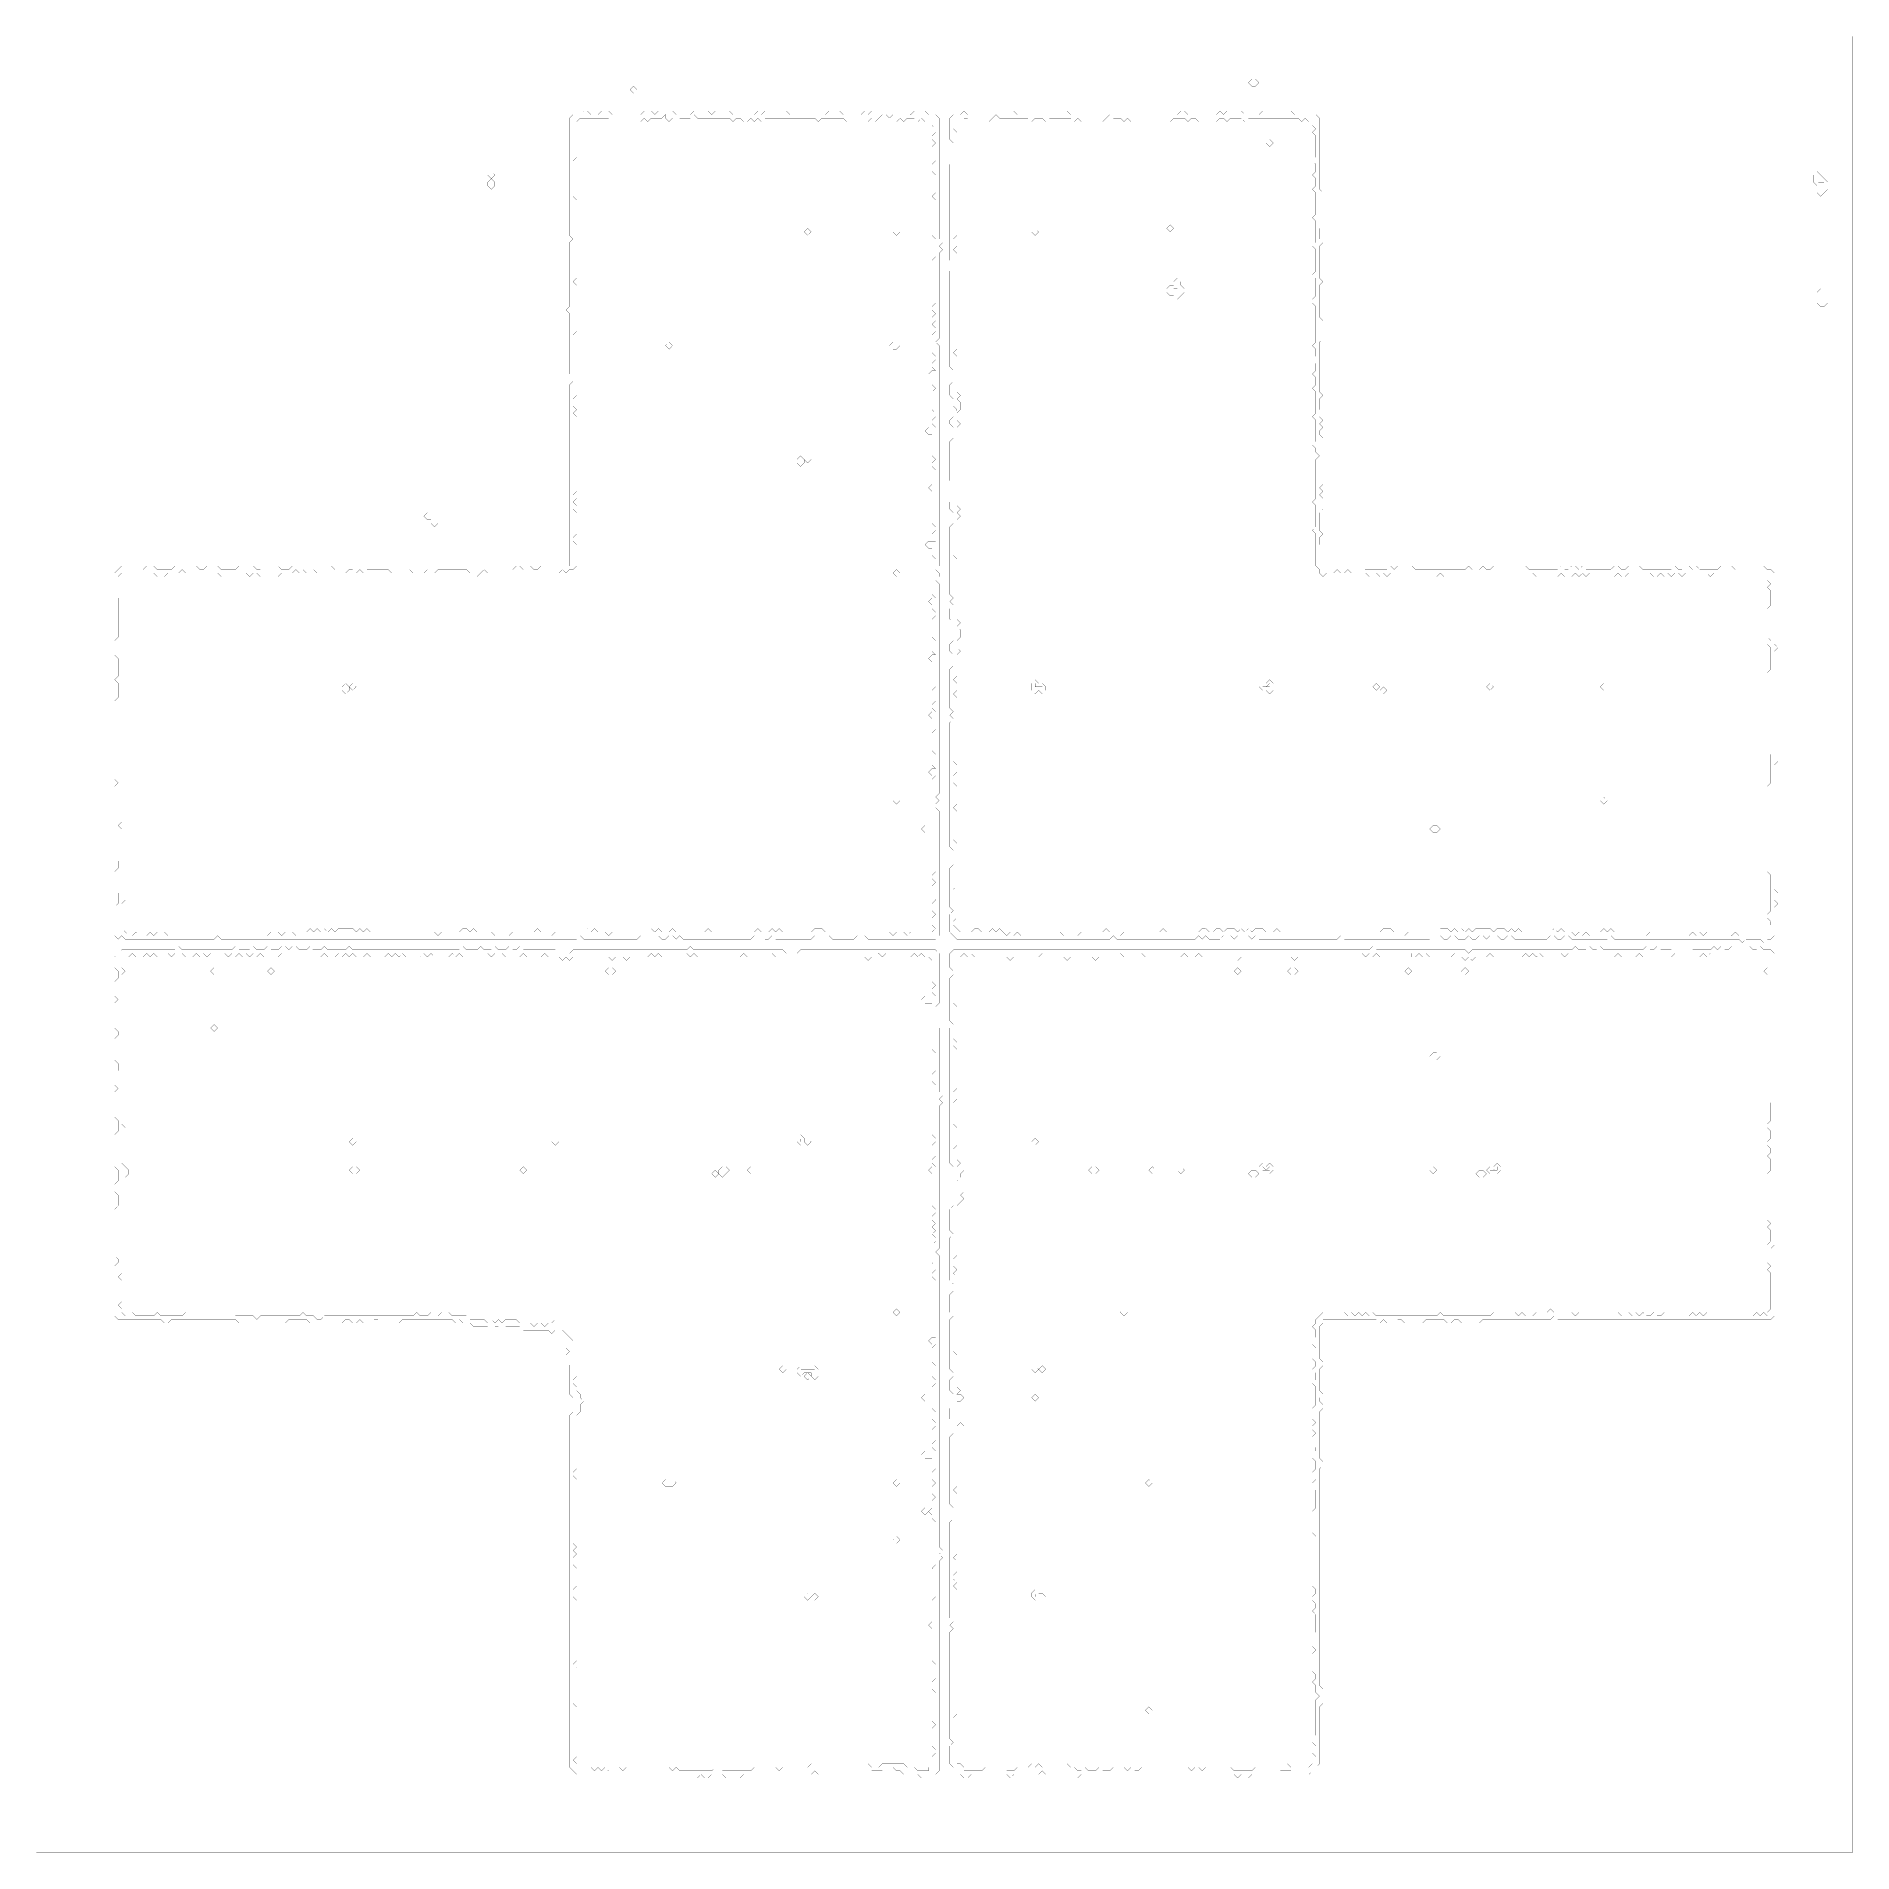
# Model space of a CAD drawing. Header units: metres. Extents: x 0 to 5298, y -5298 to 0.
import ezdxf

# ---------------------------------------------------------------- set-up
doc = ezdxf.new("R2010")
doc.units = ezdxf.units.M
for name, color, linetype in [('conductor', 1, 'Continuous'), ('dielectric', 8, 'Continuous'), ('substrate', 5, 'Continuous')]:
    doc.layers.add(name, color=color, linetype=linetype)

msp = doc.modelspace()

# ---------------------------------------------------------------- linework, layer by layer
at = {"layer": 'conductor', "const_width": 0.5}
for points in [[(1835, -228.1), (1824.6, -238.4), (1814.3, -238.4), (1803.9, -238.4), (1793.5, -238.4), (1783.2, -248.8), (1772.8, -238.4), (1762.4, -248.8), (1752.1, -248.8), (1741.7, -248.8), (1731.3, -248.8), (1721, -248.8), (1710.6, -248.8), (1700.2, -248.8), (1689.9, -248.8), (1679.5, -248.8), (1669.1, -238.4), (1658.8, -238.4), (1648.4, -238.4), (1638, -238.4), (1627.6, -238.4), (1617.3, -238.4), (1606.9, -238.4), (1596.5, -238.4), (1586.2, -238.4), (1575.8, -248.8), (1575.8, -259.2), (1575.8, -269.5), (1575.8, -279.9), (1575.8, -290.3), (1575.8, -300.6), (1575.8, -311), (1575.8, -321.4), (1575.8, -331.8), (1575.8, -342.1), (1575.8, -352.5), (1565.4, -362.9), (1565.4, -373.2), (1565.4, -383.6), (1565.4, -394), (1565.4, -404.3), (1565.4, -414.7), (1565.4, -425.1), (1565.4, -435.4), (1565.4, -445.8), (1565.4, -456.2), (1565.4, -466.5), (1575.8, -476.9), (1575.8, -487.3), (1575.8, -497.6), (1575.8, -508), (1575.8, -518.4), (1575.8, -528.7), (1575.8, -539.1), (1575.8, -549.5), (1575.8, -559.8), (1575.8, -570.2), (1575.8, -580.6), (1575.8, -590.9), (1575.8, -601.3), (1575.8, -611.7), (1575.8, -622), (1575.8, -632.4), (1575.8, -642.8), (1575.8, -653.1), (1575.8, -663.5), (1575.8, -673.9), (1575.8, -684.2), (1575.8, -694.6), (1575.8, -705), (1565.4, -715.3), (1575.8, -725.7), (1575.8, -736.1), (1575.8, -746.4), (1575.8, -756.8), (1575.8, -767.2), (1575.8, -777.5), (1575.8, -787.9), (1575.8, -798.3), (1575.8, -808.6), (1575.8, -819), (1575.8, -829.4), (1575.8, -839.7), (1575.8, -850.1), (1575.8, -860.5), (1565.4, -870.8), (1565.4, -881.2), (1565.4, -891.6), (1565.4, -901.9), (1575.8, -912.3), (1575.8, -922.7), (1575.8, -933), (1575.8, -943.4), (1575.8, -953.8), (1575.8, -964.1), (1575.8, -974.5), (1575.8, -984.9), (1575.8, -995.2), (1575.8, -1005.6), (1575.8, -1016), (1575.8, -1026.4), (1575.8, -1036.7), (1575.8, -1047.1), (1565.4, -1057.5), (1565.4, -1067.8), (1565.4, -1078.2), (1575.8, -1088.6), (1565.4, -1098.9), (1575.8, -1109.3), (1575.8, -1119.7), (1575.8, -1130), (1575.8, -1140.4), (1575.8, -1150.8), (1575.8, -1161.1), (1575.8, -1171.5), (1575.8, -1181.9), (1575.8, -1192.2), (1575.8, -1202.6), (1575.8, -1213), (1575.8, -1223.3), (1575.8, -1233.7), (1575.8, -1244.1), (1575.8, -1254.4), (1575.8, -1264.8), (1575.8, -1275.2), (1575.8, -1285.5), (1575.8, -1295.9), (1575.8, -1306.3), (1575.8, -1316.6), (1575.8, -1327), (1565.4, -1337.4), (1575.8, -1347.7), (1565.4, -1358.1), (1575.8, -1368.5), (1565.4, -1378.8), (1575.8, -1389.2), (1575.8, -1399.6), (1575.8, -1409.9), (1575.8, -1420.3), (1575.8, -1430.7), (1575.8, -1441), (1575.8, -1451.4), (1565.4, -1461.8), (1565.4, -1472.1), (1575.8, -1482.5), (1575.8, -1492.9), (1575.8, -1503.2), (1575.8, -1513.6), (1575.8, -1524), (1575.8, -1534.3), (1575.8, -1544.7), (1565.4, -1555.1), (1555.1, -1555.1), (1544.7, -1565.4), (1534.3, -1555.1), (1524, -1565.4), (1513.6, -1565.4), (1503.2, -1565.4), (1492.9, -1565.4), (1482.5, -1565.4), (1472.1, -1565.4), (1461.8, -1565.4), (1451.4, -1565.4), (1441, -1565.4), (1430.7, -1565.4), (1420.3, -1565.4), (1409.9, -1565.4), (1399.6, -1565.4), (1389.2, -1565.4), (1378.8, -1565.4), (1368.5, -1565.4), (1358.1, -1565.4), (1347.7, -1565.4), (1337.4, -1565.4), (1327, -1565.4), (1316.6, -1565.4), (1306.3, -1555.1), (1295.9, -1565.4), (1285.5, -1575.8), (1275.2, -1565.4), (1264.8, -1565.4), (1254.4, -1555.1), (1244.1, -1555.1), (1233.7, -1555.1), (1223.3, -1555.1), (1213, -1555.1), (1202.6, -1555.1), (1192.2, -1555.1), (1181.9, -1555.1), (1171.5, -1555.1), (1161.1, -1565.4), (1150.8, -1565.4), (1140.4, -1555.1), (1130, -1565.4), (1119.7, -1565.4), (1109.3, -1565.4), (1098.9, -1565.4), (1088.6, -1555.1), (1078.2, -1565.4), (1067.8, -1565.4), (1057.5, -1565.4), (1047.1, -1565.4), (1036.7, -1565.4), (1026.4, -1555.1), (1016, -1555.1), (1005.6, -1555.1), (995.2, -1555.1), (984.9, -1555.1), (974.5, -1555.1), (964.1, -1555.1), (953.8, -1565.4), (943.4, -1555.1), (933, -1565.4), (922.7, -1555.1), (912.3, -1555.1), (901.9, -1565.4), (891.6, -1565.4), (881.2, -1565.4), (870.8, -1565.4), (860.5, -1565.4), (850.1, -1565.4), (839.7, -1565.4), (829.4, -1565.4), (819, -1565.4), (808.6, -1555.1), (798.3, -1565.4), (787.9, -1565.4), (777.5, -1555.1), (767.2, -1565.4), (756.8, -1555.1), (746.4, -1565.4), (736.1, -1565.4), (725.7, -1565.4), (715.3, -1565.4), (705, -1575.8), (694.6, -1565.4), (684.2, -1565.4), (673.9, -1565.4), (663.5, -1575.8), (653.1, -1575.8), (642.8, -1565.4), (632.4, -1565.4), (622, -1575.8), (611.7, -1565.4), (601.3, -1565.4), (590.9, -1565.4), (580.6, -1565.4), (570.2, -1565.4), (559.8, -1565.4), (549.5, -1565.4), (539.1, -1575.8), (528.7, -1565.4), (518.4, -1565.4), (508, -1565.4), (497.6, -1565.4), (487.3, -1565.4), (476.9, -1565.4), (466.5, -1565.4), (456.2, -1565.4), (445.8, -1565.4), (435.4, -1565.4), (425.1, -1555.1), (414.7, -1565.4), (404.3, -1565.4), (394, -1565.4), (383.6, -1565.4), (373.2, -1575.8), (362.9, -1575.8), (352.5, -1575.8), (342.1, -1565.4), (331.8, -1565.4), (321.4, -1565.4), (311, -1565.4), (300.6, -1565.4), (290.3, -1565.4), (279.9, -1565.4), (269.5, -1565.4), (259.2, -1565.4), (248.8, -1565.4), (238.4, -1575.8), (248.8, -1586.2), (248.8, -1596.5), (248.8, -1606.9), (248.8, -1617.3), (248.8, -1627.6), (248.8, -1638), (248.8, -1648.4), (248.8, -1658.8), (248.8, -1669.1), (248.8, -1679.5), (248.8, -1689.9), (248.8, -1700.2), (248.8, -1710.6), (248.8, -1721), (248.8, -1731.3), (248.8, -1741.7), (248.8, -1752.1), (248.8, -1762.4), (248.8, -1772.8), (248.8, -1783.2), (248.8, -1793.5), (248.8, -1803.9), (248.8, -1814.3), (248.8, -1824.6), (248.8, -1835), (259.2, -1845.4), (259.2, -1855.7), (248.8, -1866.1), (248.8, -1876.5), (248.8, -1886.8), (248.8, -1897.2), (248.8, -1907.6), (248.8, -1917.9), (248.8, -1928.3), (248.8, -1938.7), (248.8, -1949), (248.8, -1959.4), (248.8, -1969.8), (248.8, -1980.1), (248.8, -1990.5), (248.8, -2000.9), (248.8, -2011.2), (248.8, -2021.6), (248.8, -2032), (248.8, -2042.3), (248.8, -2052.7), (248.8, -2063.1), (248.8, -2073.4), (248.8, -2083.8), (248.8, -2094.2), (248.8, -2104.5), (248.8, -2114.9), (248.8, -2125.3), (248.8, -2135.6), (248.8, -2146), (248.8, -2156.4), (248.8, -2166.7), (248.8, -2177.1), (248.8, -2187.5), (248.8, -2197.8), (248.8, -2208.2), (248.8, -2218.6), (248.8, -2228.9), (248.8, -2239.3), (248.8, -2249.7), (248.8, -2260), (248.8, -2270.4), (248.8, -2280.8), (248.8, -2291.1), (238.4, -2301.5), (248.8, -2311.9), (248.8, -2322.2), (248.8, -2332.6), (248.8, -2343), (248.8, -2353.4), (248.8, -2363.7), (248.8, -2374.1), (248.8, -2384.5), (248.8, -2394.8), (248.8, -2405.2), (248.8, -2415.6), (248.8, -2425.9), (248.8, -2436.3), (248.8, -2446.7), (248.8, -2457), (248.8, -2467.4), (248.8, -2477.8), (248.8, -2488.1), (248.8, -2498.5), (248.8, -2508.9), (259.2, -2519.2), (248.8, -2529.6), (248.8, -2540), (248.8, -2550.3), (248.8, -2560.7), (248.8, -2571.1), (248.8, -2581.4), (248.8, -2591.8), (248.8, -2602.2), (259.2, -2612.5), (269.5, -2622.9), (279.9, -2622.9), (290.3, -2612.5), (300.6, -2622.9), (311, -2622.9), (321.4, -2622.9), (331.8, -2612.5), (342.1, -2622.9), (352.5, -2612.5), (362.9, -2612.5), (373.2, -2612.5), (383.6, -2622.9), (394, -2612.5), (404.3, -2612.5), (414.7, -2612.5), (425.1, -2612.5), (435.4, -2612.5), (445.8, -2612.5), (456.2, -2612.5), (466.5, -2612.5), (476.9, -2612.5), (487.3, -2612.5), (497.6, -2612.5), (508, -2612.5), (518.4, -2612.5), (528.7, -2602.2), (539.1, -2612.5), (549.5, -2612.5), (559.8, -2612.5), (570.2, -2612.5), (580.6, -2612.5), (590.9, -2612.5), (601.3, -2612.5), (611.7, -2612.5), (622, -2612.5), (632.4, -2612.5), (642.8, -2612.5), (653.1, -2612.5), (663.5, -2612.5), (673.9, -2622.9), (684.2, -2612.5), (694.6, -2612.5), (705, -2612.5), (715.3, -2622.9), (725.7, -2612.5), (736.1, -2612.5), (746.4, -2612.5), (756.8, -2622.9), (767.2, -2612.5), (777.5, -2612.5), (787.9, -2612.5), (798.3, -2602.2), (808.6, -2612.5), (819, -2602.2), (829.4, -2612.5), (839.7, -2602.2), (850.1, -2612.5), (860.5, -2602.2), (870.8, -2612.5), (881.2, -2602.2), (891.6, -2602.2), (901.9, -2602.2), (912.3, -2602.2), (922.7, -2602.2), (933, -2612.5), (943.4, -2602.2), (953.8, -2612.5), (964.1, -2602.2), (974.5, -2612.5), (984.9, -2612.5), (995.2, -2612.5), (1005.6, -2612.5), (1016, -2612.5), (1026.4, -2612.5), (1036.7, -2612.5), (1047.1, -2612.5), (1057.5, -2612.5), (1067.8, -2612.5), (1078.2, -2612.5), (1088.6, -2612.5), (1098.9, -2612.5), (1109.3, -2612.5), (1119.7, -2612.5), (1130, -2612.5), (1140.4, -2612.5), (1150.8, -2612.5), (1161.1, -2612.5), (1171.5, -2622.9), (1181.9, -2612.5), (1192.2, -2612.5), (1202.6, -2612.5), (1213, -2612.5), (1223.3, -2612.5), (1233.7, -2612.5), (1244.1, -2602.2), (1254.4, -2602.2), (1264.8, -2612.5), (1275.2, -2602.2), (1285.5, -2612.5), (1295.9, -2602.2), (1306.3, -2612.5), (1316.6, -2612.5), (1327, -2612.5), (1337.4, -2622.9), (1347.7, -2612.5), (1358.1, -2612.5), (1368.5, -2612.5), (1378.8, -2622.9), (1389.2, -2612.5), (1399.6, -2612.5), (1409.9, -2612.5), (1420.3, -2612.5), (1430.7, -2612.5), (1441, -2612.5), (1451.4, -2612.5), (1461.8, -2602.2), (1472.1, -2612.5), (1482.5, -2612.5), (1492.9, -2612.5), (1503.2, -2622.9), (1513.6, -2612.5), (1524, -2612.5), (1534.3, -2612.5), (1544.7, -2612.5), (1555.1, -2612.5), (1565.4, -2612.5), (1575.8, -2602.2), (1586.2, -2612.5), (1596.5, -2612.5), (1606.9, -2602.2), (1617.3, -2612.5), (1627.6, -2602.2), (1638, -2612.5), (1648.4, -2612.5), (1658.8, -2612.5), (1669.1, -2622.9), (1679.5, -2612.5), (1689.9, -2612.5), (1700.2, -2612.5), (1710.6, -2612.5), (1721, -2612.5), (1731.3, -2612.5), (1741.7, -2612.5), (1752.1, -2612.5), (1762.4, -2612.5), (1772.8, -2612.5), (1783.2, -2612.5), (1793.5, -2602.2), (1803.9, -2612.5), (1814.3, -2602.2), (1824.6, -2612.5), (1835, -2612.5), (1845.4, -2612.5), (1855.7, -2602.2), (1866.1, -2612.5), (1876.5, -2612.5), (1886.8, -2612.5), (1897.2, -2612.5), (1907.6, -2612.5), (1917.9, -2612.5), (1928.3, -2612.5), (1938.7, -2612.5), (1949, -2612.5), (1959.4, -2602.2), (1969.8, -2612.5), (1980.1, -2612.5), (1990.5, -2612.5), (2000.9, -2612.5), (2011.2, -2612.5), (2021.6, -2612.5), (2032, -2612.5), (2042.3, -2612.5), (2052.7, -2612.5), (2063.1, -2612.5), (2073.4, -2612.5), (2083.8, -2612.5), (2094.2, -2612.5), (2104.5, -2602.2), (2114.9, -2612.5), (2125.3, -2602.2), (2135.6, -2612.5), (2146, -2602.2), (2156.4, -2612.5), (2166.7, -2602.2), (2177.1, -2612.5), (2187.5, -2612.5), (2197.8, -2612.5), (2208.2, -2612.5), (2218.6, -2612.5), (2228.9, -2612.5), (2239.3, -2612.5), (2249.7, -2612.5), (2260, -2612.5), (2270.4, -2602.2), (2280.8, -2602.2), (2291.1, -2602.2), (2301.5, -2612.5), (2311.9, -2602.2), (2322.2, -2612.5), (2332.6, -2612.5), (2343, -2612.5), (2353.4, -2612.5), (2363.7, -2612.5), (2374.1, -2612.5), (2384.5, -2612.5), (2394.8, -2612.5), (2405.2, -2602.2), (2415.6, -2612.5), (2425.9, -2612.5), (2436.3, -2612.5), (2446.7, -2612.5), (2457, -2612.5), (2467.4, -2612.5), (2477.8, -2612.5), (2488.1, -2612.5), (2498.5, -2622.9), (2508.9, -2612.5), (2519.2, -2612.5), (2529.6, -2612.5), (2540, -2622.9), (2550.3, -2612.5), (2560.7, -2612.5), (2571.1, -2612.5), (2581.4, -2612.5), (2591.8, -2612.5), (2602.2, -2612.5), (2612.5, -2612.5), (2622.9, -2602.2), (2612.5, -2591.8), (2612.5, -2581.4), (2612.5, -2571.1), (2622.9, -2560.7), (2612.5, -2550.3), (2612.5, -2540), (2612.5, -2529.6), (2622.9, -2519.2), (2612.5, -2508.9), (2612.5, -2498.5), (2612.5, -2488.1), (2612.5, -2477.8), (2622.9, -2467.4), (2612.5, -2457), (2612.5, -2446.7), (2622.9, -2436.3), (2622.9, -2425.9), (2612.5, -2415.6), (2612.5, -2405.2), (2612.5, -2394.8), (2612.5, -2384.5), (2612.5, -2374.1), (2612.5, -2363.7), (2612.5, -2353.4), (2612.5, -2343), (2612.5, -2332.6), (2612.5, -2322.2), (2602.2, -2311.9), (2612.5, -2301.5), (2612.5, -2291.1), (2612.5, -2280.8), (2612.5, -2270.4), (2612.5, -2260), (2612.5, -2249.7), (2612.5, -2239.3), (2612.5, -2228.9), (2612.5, -2218.6), (2612.5, -2208.2), (2612.5, -2197.8), (2612.5, -2187.5), (2612.5, -2177.1), (2612.5, -2166.7), (2622.9, -2156.4), (2612.5, -2156.4), (2602.2, -2146), (2612.5, -2135.6), (2622.9, -2135.6), (2612.5, -2125.3), (2612.5, -2114.9), (2622.9, -2104.5), (2622.9, -2094.2), (2612.5, -2083.8), (2612.5, -2073.4), (2612.5, -2063.1), (2612.5, -2052.7), (2612.5, -2042.3), (2612.5, -2032), (2622.9, -2021.6), (2612.5, -2011.2), (2612.5, -2000.9), (2612.5, -1990.5), (2602.2, -1980.1), (2612.5, -1969.8), (2622.9, -1969.8), (2612.5, -1959.4), (2612.5, -1949), (2622.9, -1938.7), (2622.9, -1928.3), (2612.5, -1917.9), (2612.5, -1907.6), (2622.9, -1897.2), (2612.5, -1886.8), (2612.5, -1876.5), (2612.5, -1866.1), (2612.5, -1855.7), (2612.5, -1845.4), (2612.5, -1835), (2612.5, -1824.6), (2602.2, -1814.3), (2612.5, -1803.9), (2622.9, -1803.9), (2612.5, -1793.5), (2612.5, -1783.2), (2622.9, -1772.8), (2622.9, -1762.4), (2612.5, -1752.1), (2612.5, -1741.7), (2612.5, -1731.3), (2612.5, -1721), (2612.5, -1710.6), (2612.5, -1700.2), (2622.9, -1689.9), (2622.9, -1679.5), (2612.5, -1669.1), (2612.5, -1658.8), (2602.2, -1648.4), (2612.5, -1638), (2622.9, -1638), (2612.5, -1627.6), (2612.5, -1617.3), (2612.5, -1606.9), (2612.5, -1596.5), (2612.5, -1586.2), (2612.5, -1575.8), (2612.5, -1565.4), (2612.5, -1555.1), (2612.5, -1544.7), (2612.5, -1534.3), (2622.9, -1524), (2612.5, -1513.6), (2612.5, -1503.2), (2612.5, -1492.9), (2602.2, -1492.9), (2591.8, -1482.5), (2602.2, -1472.1), (2612.5, -1472.1), (2622.9, -1472.1), (2612.5, -1461.8), (2612.5, -1451.4), (2622.9, -1441), (2622.9, -1430.7), (2612.5, -1420.3), (2612.5, -1409.9), (2612.5, -1399.6), (2612.5, -1389.2), (2612.5, -1378.8), (2612.5, -1368.5), (2612.5, -1358.1), (2612.5, -1347.7), (2612.5, -1337.4), (2612.5, -1327), (2602.2, -1316.6), (2612.5, -1306.3), (2612.5, -1295.9), (2612.5, -1285.5), (2622.9, -1275.2), (2622.9, -1264.8), (2612.5, -1254.4), (2612.5, -1244.1), (2622.9, -1233.7), (2612.5, -1223.3), (2612.5, -1213), (2612.5, -1202.6), (2612.5, -1192.2), (2612.5, -1181.9), (2612.5, -1171.5), (2612.5, -1161.1), (2602.2, -1161.1), (2591.8, -1150.8), (2602.2, -1140.4), (2612.5, -1140.4), (2622.9, -1140.4), (2612.5, -1130), (2612.5, -1119.7), (2622.9, -1109.3), (2622.9, -1098.9), (2612.5, -1088.6), (2612.5, -1078.2), (2612.5, -1067.8), (2612.5, -1057.5), (2612.5, -1047.1), (2612.5, -1036.7), (2622.9, -1026.4), (2612.5, -1016), (2612.5, -1005.6), (2612.5, -995.2), (2602.2, -984.9), (2612.5, -974.5), (2622.9, -974.5), (2612.5, -964.1), (2612.5, -953.8), (2622.9, -943.4), (2622.9, -933), (2612.5, -922.7), (2612.5, -912.3), (2612.5, -901.9), (2612.5, -891.6), (2612.5, -881.2), (2612.5, -870.8), (2622.9, -860.5), (2622.9, -850.1), (2612.5, -839.7), (2622.9, -829.4), (2612.5, -819), (2622.9, -808.6), (2612.5, -798.3), (2612.5, -787.9), (2622.9, -777.5), (2622.9, -767.2), (2612.5, -756.8), (2612.5, -746.4), (2612.5, -736.1), (2612.5, -725.7), (2612.5, -715.3), (2612.5, -705), (2612.5, -694.6), (2612.5, -684.2), (2612.5, -673.9), (2612.5, -663.5), (2612.5, -653.1), (2622.9, -642.8), (2622.9, -632.4), (2622.9, -622), (2622.9, -611.7), (2622.9, -601.3), (2622.9, -590.9), (2612.5, -580.6), (2612.5, -570.2), (2612.5, -559.8), (2612.5, -549.5), (2612.5, -539.1), (2612.5, -528.7), (2612.5, -518.4), (2612.5, -508), (2612.5, -497.6), (2612.5, -487.3), (2622.9, -476.9), (2612.5, -466.5), (2622.9, -456.2), (2622.9, -445.8), (2622.9, -435.4), (2622.9, -425.1), (2622.9, -414.7), (2622.9, -404.3), (2612.5, -394), (2612.5, -383.6), (2612.5, -373.2), (2622.9, -362.9), (2612.5, -352.5), (2612.5, -342.1), (2612.5, -331.8), (2612.5, -321.4), (2622.9, -311), (2612.5, -300.6), (2612.5, -290.3), (2622.9, -279.9), (2622.9, -269.5), (2612.5, -259.2), (2612.5, -248.8), (2602.2, -248.8), (2591.8, -248.8), (2581.4, -238.4), (2571.1, -248.8), (2560.7, -238.4), (2550.3, -238.4), (2540, -238.4), (2529.6, -248.8), (2519.2, -238.4), (2508.9, -248.8), (2498.5, -238.4), (2498.5, -228.1), (2488.1, -238.4), (2477.8, -228.1), (2467.4, -228.1), (2457, -238.4), (2446.7, -248.8), (2436.3, -238.4), (2425.9, -248.8), (2415.6, -248.8), (2405.2, -248.8), (2394.8, -248.8), (2384.5, -248.8), (2374.1, -238.4), (2363.7, -248.8), (2353.4, -238.4), (2343, -238.4), (2332.6, -238.4), (2322.2, -238.4), (2311.9, -238.4), (2301.5, -238.4), (2291.1, -238.4), (2280.8, -248.8), (2270.4, -238.4), (2260, -238.4), (2249.7, -238.4), (2239.3, -238.4), (2228.9, -238.4), (2218.6, -238.4), (2208.2, -238.4), (2197.8, -238.4), (2187.5, -238.4), (2177.1, -238.4), (2166.7, -238.4), (2156.4, -238.4), (2146, -238.4), (2135.6, -238.4), (2125.3, -238.4), (2114.9, -248.8), (2104.5, -238.4), (2094.2, -248.8), (2083.8, -238.4), (2073.4, -248.8), (2063.1, -248.8), (2052.7, -238.4), (2042.3, -238.4), (2032, -248.8), (2021.6, -238.4), (2011.2, -238.4), (2000.9, -238.4), (1990.5, -238.4), (1980.1, -238.4), (1969.8, -238.4), (1959.4, -238.4), (1949, -238.4), (1938.7, -238.4), (1928.3, -238.4), (1917.9, -228.1), (1907.6, -238.4), (1897.2, -238.4), (1886.8, -238.4), (1876.5, -238.4), (1866.1, -248.8), (1855.7, -238.4), (1845.4, -248.8), (1835, -238.4)], [(2799.1, -228.1), (2788.8, -238.4), (2778.4, -248.8), (2768, -248.8), (2757.7, -248.8), (2747.3, -248.8), (2736.9, -248.8), (2726.6, -248.8), (2716.2, -238.4), (2705.8, -238.4), (2695.5, -248.8), (2685.1, -248.8), (2674.7, -248.8), (2674.7, -259.2), (2674.7, -269.5), (2685.1, -279.9), (2685.1, -290.3), (2685.1, -300.6), (2685.1, -311), (2685.1, -321.4), (2685.1, -331.8), (2685.1, -342.1), (2685.1, -352.5), (2685.1, -362.9), (2685.1, -373.2), (2685.1, -383.6), (2685.1, -394), (2685.1, -404.3), (2685.1, -414.7), (2685.1, -425.1), (2685.1, -435.4), (2685.1, -445.8), (2685.1, -456.2), (2685.1, -466.5), (2685.1, -476.9), (2685.1, -487.3), (2685.1, -497.6), (2685.1, -508), (2685.1, -518.4), (2685.1, -528.7), (2685.1, -539.1), (2685.1, -549.5), (2685.1, -559.8), (2685.1, -570.2), (2685.1, -580.6), (2674.7, -590.9), (2674.7, -601.3), (2685.1, -611.7), (2674.7, -622), (2685.1, -632.4), (2685.1, -642.8), (2685.1, -653.1), (2685.1, -663.5), (2685.1, -673.9), (2685.1, -684.2), (2685.1, -694.6), (2685.1, -705), (2685.1, -715.3), (2685.1, -725.7), (2685.1, -736.1), (2685.1, -746.4), (2685.1, -756.8), (2685.1, -767.2), (2685.1, -777.5), (2685.1, -787.9), (2685.1, -798.3), (2685.1, -808.6), (2685.1, -819), (2674.7, -829.4), (2674.7, -839.7), (2674.7, -850.1), (2685.1, -860.5), (2685.1, -870.8), (2685.1, -881.2), (2685.1, -891.6), (2685.1, -901.9), (2685.1, -912.3), (2674.7, -922.7), (2685.1, -933), (2685.1, -943.4), (2685.1, -953.8), (2685.1, -964.1), (2685.1, -974.5), (2685.1, -984.9), (2685.1, -995.2), (2685.1, -1005.6), (2685.1, -1016), (2685.1, -1026.4), (2685.1, -1036.7), (2695.5, -1047.1), (2685.1, -1057.5), (2695.5, -1067.8), (2695.5, -1078.2), (2695.5, -1088.6), (2685.1, -1098.9), (2685.1, -1109.3), (2685.1, -1119.7), (2695.5, -1130), (2685.1, -1140.4), (2685.1, -1150.8), (2685.1, -1161.1), (2685.1, -1171.5), (2685.1, -1181.9), (2685.1, -1192.2), (2685.1, -1202.6), (2685.1, -1213), (2685.1, -1223.3), (2685.1, -1233.7), (2685.1, -1244.1), (2685.1, -1254.4), (2685.1, -1264.8), (2685.1, -1275.2), (2685.1, -1285.5), (2695.5, -1295.9), (2685.1, -1306.3), (2685.1, -1316.6), (2685.1, -1327), (2685.1, -1337.4), (2685.1, -1347.7), (2685.1, -1358.1), (2685.1, -1368.5), (2695.5, -1378.8), (2685.1, -1389.2), (2695.5, -1399.6), (2685.1, -1409.9), (2685.1, -1420.3), (2685.1, -1430.7), (2685.1, -1441), (2685.1, -1451.4), (2685.1, -1461.8), (2685.1, -1472.1), (2685.1, -1482.5), (2685.1, -1492.9), (2674.7, -1503.2), (2674.7, -1513.6), (2685.1, -1524), (2685.1, -1534.3), (2685.1, -1544.7), (2685.1, -1555.1), (2685.1, -1565.4), (2685.1, -1575.8), (2685.1, -1586.2), (2685.1, -1596.5), (2685.1, -1606.9), (2685.1, -1617.3), (2685.1, -1627.6), (2685.1, -1638), (2685.1, -1648.4), (2685.1, -1658.8), (2685.1, -1669.1), (2685.1, -1679.5), (2685.1, -1689.9), (2685.1, -1700.2), (2695.5, -1710.6), (2685.1, -1721), (2695.5, -1731.3), (2695.5, -1741.7), (2695.5, -1752.1), (2685.1, -1762.4), (2685.1, -1772.8), (2685.1, -1783.2), (2695.5, -1793.5), (2685.1, -1803.9), (2685.1, -1814.3), (2685.1, -1824.6), (2685.1, -1835), (2685.1, -1845.4), (2685.1, -1855.7), (2685.1, -1866.1), (2674.7, -1876.5), (2685.1, -1886.8), (2685.1, -1897.2), (2685.1, -1907.6), (2674.7, -1917.9), (2685.1, -1928.3), (2685.1, -1938.7), (2685.1, -1949), (2685.1, -1959.4), (2685.1, -1969.8), (2685.1, -1980.1), (2685.1, -1990.5), (2685.1, -2000.9), (2685.1, -2011.2), (2685.1, -2021.6), (2685.1, -2032), (2685.1, -2042.3), (2685.1, -2052.7), (2685.1, -2063.1), (2685.1, -2073.4), (2685.1, -2083.8), (2685.1, -2094.2), (2685.1, -2104.5), (2674.7, -2114.9), (2685.1, -2125.3), (2685.1, -2135.6), (2685.1, -2146), (2674.7, -2156.4), (2674.7, -2166.7), (2674.7, -2177.1), (2685.1, -2187.5), (2685.1, -2197.8), (2685.1, -2208.2), (2685.1, -2218.6), (2685.1, -2228.9), (2685.1, -2239.3), (2674.7, -2249.7), (2685.1, -2260), (2685.1, -2270.4), (2685.1, -2280.8), (2685.1, -2291.1), (2685.1, -2301.5), (2685.1, -2311.9), (2685.1, -2322.2), (2674.7, -2332.6), (2674.7, -2343), (2685.1, -2353.4), (2685.1, -2363.7), (2685.1, -2374.1), (2685.1, -2384.5), (2685.1, -2394.8), (2685.1, -2405.2), (2685.1, -2415.6), (2685.1, -2425.9), (2685.1, -2436.3), (2685.1, -2446.7), (2685.1, -2457), (2685.1, -2467.4), (2685.1, -2477.8), (2674.7, -2488.1), (2674.7, -2498.5), (2674.7, -2508.9), (2685.1, -2519.2), (2685.1, -2529.6), (2685.1, -2540), (2685.1, -2550.3), (2685.1, -2560.7), (2685.1, -2571.1), (2674.7, -2581.4), (2674.7, -2591.8), (2685.1, -2602.2), (2695.5, -2612.5), (2705.8, -2612.5), (2716.2, -2612.5), (2726.6, -2612.5), (2736.9, -2602.2), (2747.3, -2602.2), (2757.7, -2612.5), (2768, -2602.2), (2778.4, -2612.5), (2788.8, -2602.2), (2799.1, -2612.5), (2809.5, -2602.2), (2819.9, -2612.5), (2830.2, -2622.9), (2840.6, -2612.5), (2851, -2622.9), (2861.3, -2612.5), (2871.7, -2622.9), (2882.1, -2612.5), (2892.4, -2612.5), (2902.8, -2612.5), (2913.2, -2612.5), (2923.5, -2612.5), (2933.9, -2612.5), (2944.3, -2612.5), (2954.6, -2602.2), (2965, -2612.5), (2975.4, -2612.5), (2985.8, -2612.5), (2996.1, -2622.9), (3006.5, -2612.5), (3016.9, -2612.5), (3027.2, -2612.5), (3037.6, -2622.9), (3048, -2612.5), (3058.3, -2612.5), (3068.7, -2612.5), (3079.1, -2612.5), (3089.4, -2612.5), (3099.8, -2612.5), (3110.2, -2612.5), (3120.5, -2602.2), (3130.9, -2612.5), (3141.3, -2612.5), (3151.6, -2612.5), (3162, -2622.9), (3172.4, -2612.5), (3182.7, -2612.5), (3193.1, -2612.5), (3203.5, -2612.5), (3213.8, -2612.5), (3224.2, -2612.5), (3234.6, -2612.5), (3244.9, -2612.5), (3255.3, -2612.5), (3265.7, -2612.5), (3276, -2612.5), (3286.4, -2602.2), (3296.8, -2612.5), (3307.1, -2612.5), (3317.5, -2612.5), (3327.9, -2612.5), (3338.2, -2612.5), (3348.6, -2612.5), (3359, -2612.5), (3369.3, -2612.5), (3379.7, -2612.5), (3390.1, -2612.5), (3400.4, -2602.2), (3410.8, -2602.2), (3421.2, -2612.5), (3431.5, -2612.5), (3441.9, -2602.2), (3452.3, -2602.2), (3462.6, -2612.5), (3473, -2602.2), (3483.4, -2602.2), (3493.7, -2602.2), (3504.1, -2612.5), (3514.5, -2602.2), (3524.8, -2612.5), (3535.2, -2602.2), (3545.6, -2612.5), (3555.9, -2602.2), (3566.3, -2602.2), (3576.7, -2602.2), (3587, -2612.5), (3597.4, -2612.5), (3607.8, -2612.5), (3618.1, -2602.2), (3628.5, -2612.5), (3638.9, -2612.5), (3649.2, -2612.5), (3659.6, -2612.5), (3670, -2612.5), (3680.4, -2612.5), (3690.7, -2612.5), (3701.1, -2612.5), (3711.5, -2612.5), (3721.8, -2612.5), (3732.2, -2612.5), (3742.6, -2612.5), (3752.9, -2612.5), (3763.3, -2612.5), (3773.7, -2612.5), (3784, -2612.5), (3794.4, -2612.5), (3804.8, -2612.5), (3815.1, -2612.5), (3825.5, -2612.5), (3835.9, -2612.5), (3846.2, -2612.5), (3856.6, -2612.5), (3867, -2612.5), (3877.3, -2612.5), (3887.7, -2612.5), (3898.1, -2612.5), (3908.4, -2602.2), (3918.8, -2612.5), (3929.2, -2602.2), (3939.5, -2602.2), (3949.9, -2602.2), (3960.3, -2612.5), (3970.6, -2612.5), (3981, -2612.5), (3991.4, -2622.9), (4001.7, -2612.5), (4012.1, -2612.5), (4022.5, -2612.5), (4032.8, -2612.5), (4043.2, -2612.5), (4053.6, -2612.5), (4063.9, -2612.5), (4074.3, -2612.5), (4084.7, -2612.5), (4095, -2602.2), (4105.4, -2602.2), (4115.8, -2602.2), (4126.1, -2612.5), (4136.5, -2602.2), (4146.9, -2612.5), (4157.2, -2602.2), (4167.6, -2612.5), (4178, -2602.2), (4188.3, -2612.5), (4198.7, -2602.2), (4209.1, -2602.2), (4219.4, -2602.2), (4229.8, -2602.2), (4240.2, -2602.2), (4250.5, -2612.5), (4260.9, -2602.2), (4271.3, -2602.2), (4281.6, -2602.2), (4292, -2612.5), (4302.4, -2602.2), (4312.8, -2612.5), (4323.1, -2602.2), (4333.5, -2612.5), (4343.9, -2612.5), (4354.2, -2612.5), (4364.6, -2612.5), (4375, -2612.5), (4385.3, -2612.5), (4395.7, -2612.5), (4406.1, -2612.5), (4416.4, -2612.5), (4426.8, -2602.2), (4437.2, -2612.5), (4447.5, -2602.2), (4457.9, -2612.5), (4468.3, -2612.5), (4478.6, -2612.5), (4489, -2622.9), (4499.4, -2612.5), (4509.7, -2622.9), (4520.1, -2612.5), (4530.5, -2622.9), (4540.8, -2612.5), (4551.2, -2612.5), (4561.6, -2612.5), (4571.9, -2602.2), (4582.3, -2612.5), (4592.7, -2602.2), (4603, -2612.5), (4613.4, -2602.2), (4623.8, -2612.5), (4634.1, -2612.5), (4644.5, -2612.5), (4654.9, -2612.5), (4665.2, -2612.5), (4675.6, -2612.5), (4686, -2612.5), (4696.3, -2622.9), (4706.7, -2612.5), (4717.1, -2612.5), (4727.4, -2612.5), (4737.8, -2612.5), (4748.2, -2612.5), (4758.5, -2612.5), (4768.9, -2612.5), (4779.3, -2612.5), (4789.6, -2612.5), (4800, -2612.5), (4810.4, -2612.5), (4820.7, -2622.9), (4831.1, -2612.5), (4841.5, -2622.9), (4851.8, -2612.5), (4862.2, -2622.9), (4872.6, -2612.5), (4882.9, -2612.5), (4893.3, -2612.5), (4903.7, -2612.5), (4914, -2612.5), (4924.4, -2612.5), (4934.8, -2612.5), (4945.1, -2622.9), (4955.5, -2612.5), (4965.9, -2622.9), (4976.2, -2622.9), (4986.6, -2622.9), (4997, -2622.9), (5007.4, -2622.9), (5017.7, -2622.9), (5028.1, -2622.9), (5038.5, -2612.5), (5048.8, -2612.5), (5048.8, -2602.2), (5059.2, -2591.8), (5059.2, -2581.4), (5048.8, -2571.1), (5048.8, -2560.7), (5059.2, -2550.3), (5059.2, -2540), (5059.2, -2529.6), (5059.2, -2519.2), (5059.2, -2508.9), (5059.2, -2498.5), (5059.2, -2488.1), (5059.2, -2477.8), (5059.2, -2467.4), (5059.2, -2457), (5059.2, -2446.7), (5048.8, -2436.3), (5048.8, -2425.9), (5048.8, -2415.6), (5048.8, -2405.2), (5048.8, -2394.8), (5048.8, -2384.5), (5048.8, -2374.1), (5048.8, -2363.7), (5048.8, -2353.4), (5048.8, -2343), (5048.8, -2332.6), (5048.8, -2322.2), (5048.8, -2311.9), (5048.8, -2301.5), (5048.8, -2291.1), (5048.8, -2280.8), (5048.8, -2270.4), (5048.8, -2260), (5048.8, -2249.7), (5048.8, -2239.3), (5048.8, -2228.9), (5048.8, -2218.6), (5048.8, -2208.2), (5048.8, -2197.8), (5048.8, -2187.5), (5059.2, -2177.1), (5059.2, -2166.7), (5059.2, -2156.4), (5059.2, -2146), (5059.2, -2135.6), (5059.2, -2125.3), (5059.2, -2114.9), (5059.2, -2104.5), (5059.2, -2094.2), (5048.8, -2083.8), (5048.8, -2073.4), (5048.8, -2063.1), (5048.8, -2052.7), (5048.8, -2042.3), (5048.8, -2032), (5048.8, -2021.6), (5048.8, -2011.2), (5048.8, -2000.9), (5048.8, -1990.5), (5048.8, -1980.1), (5048.8, -1969.8), (5048.8, -1959.4), (5048.8, -1949), (5048.8, -1938.7), (5048.8, -1928.3), (5048.8, -1917.9), (5048.8, -1907.6), (5048.8, -1897.2), (5048.8, -1886.8), (5048.8, -1876.5), (5048.8, -1866.1), (5048.8, -1855.7), (5059.2, -1845.4), (5059.2, -1835), (5059.2, -1824.6), (5059.2, -1814.3), (5059.2, -1803.9), (5059.2, -1793.5), (5059.2, -1783.2), (5048.8, -1772.8), (5059.2, -1762.4), (5048.8, -1752.1), (5048.8, -1741.7), (5048.8, -1731.3), (5048.8, -1721), (5048.8, -1710.6), (5048.8, -1700.2), (5048.8, -1689.9), (5048.8, -1679.5), (5048.8, -1669.1), (5059.2, -1658.8), (5059.2, -1648.4), (5059.2, -1638), (5059.2, -1627.6), (5059.2, -1617.3), (5048.8, -1606.9), (5059.2, -1596.5), (5048.8, -1586.2), (5048.8, -1575.8), (5048.8, -1565.4), (5038.5, -1565.4), (5028.1, -1565.4), (5017.7, -1565.4), (5007.4, -1565.4), (4997, -1565.4), (4986.6, -1565.4), (4976.2, -1565.4), (4965.9, -1565.4), (4955.5, -1565.4), (4945.1, -1565.4), (4934.8, -1565.4), (4924.4, -1565.4), (4914, -1565.4), (4903.7, -1565.4), (4893.3, -1565.4), (4882.9, -1575.8), (4872.6, -1565.4), (4862.2, -1565.4), (4851.8, -1565.4), (4841.5, -1565.4), (4831.1, -1565.4), (4820.7, -1565.4), (4810.4, -1565.4), (4800, -1575.8), (4789.6, -1565.4), (4779.3, -1565.4), (4768.9, -1575.8), (4758.5, -1565.4), (4748.2, -1575.8), (4737.8, -1565.4), (4727.4, -1575.8), (4717.1, -1575.8), (4706.7, -1565.4), (4696.3, -1565.4), (4686, -1565.4), (4675.6, -1565.4), (4665.2, -1565.4), (4654.9, -1565.4), (4644.5, -1565.4), (4634.1, -1575.8), (4623.8, -1575.8), (4613.4, -1565.4), (4603, -1575.8), (4592.7, -1575.8), (4582.3, -1575.8), (4571.9, -1575.8), (4561.6, -1575.8), (4551.2, -1575.8), (4540.8, -1575.8), (4530.5, -1565.4), (4520.1, -1575.8), (4509.7, -1565.4), (4499.4, -1575.8), (4489, -1565.4), (4478.6, -1575.8), (4468.3, -1575.8), (4457.9, -1575.8), (4447.5, -1565.4), (4437.2, -1575.8), (4426.8, -1575.8), (4416.4, -1575.8), (4406.1, -1575.8), (4395.7, -1575.8), (4385.3, -1575.8), (4375, -1575.8), (4364.6, -1565.4), (4354.2, -1565.4), (4343.9, -1565.4), (4333.5, -1565.4), (4323.1, -1565.4), (4312.8, -1565.4), (4302.4, -1565.4), (4292, -1565.4), (4281.6, -1565.4), (4271.3, -1565.4), (4260.9, -1565.4), (4250.5, -1565.4), (4240.2, -1565.4), (4229.8, -1565.4), (4219.4, -1565.4), (4209.1, -1565.4), (4198.7, -1565.4), (4188.3, -1565.4), (4178, -1565.4), (4167.6, -1565.4), (4157.2, -1565.4), (4146.9, -1565.4), (4136.5, -1565.4), (4126.1, -1565.4), (4115.8, -1565.4), (4105.4, -1575.8), (4095, -1565.4), (4084.7, -1575.8), (4074.3, -1575.8), (4063.9, -1575.8), (4053.6, -1575.8), (4043.2, -1565.4), (4032.8, -1565.4), (4022.5, -1565.4), (4012.1, -1565.4), (4001.7, -1565.4), (3991.4, -1565.4), (3981, -1565.4), (3970.6, -1565.4), (3960.3, -1565.4), (3949.9, -1565.4), (3939.5, -1575.8), (3929.2, -1565.4), (3918.8, -1575.8), (3908.4, -1565.4), (3898.1, -1565.4), (3887.7, -1575.8), (3877.3, -1565.4), (3867, -1565.4), (3856.6, -1565.4), (3846.2, -1565.4), (3835.9, -1565.4), (3825.5, -1555.1), (3815.1, -1565.4), (3804.8, -1565.4), (3794.4, -1555.1), (3784, -1565.4), (3773.7, -1565.4), (3763.3, -1565.4), (3752.9, -1575.8), (3742.6, -1565.4), (3742.6, -1555.1), (3732.2, -1544.7), (3732.2, -1534.3), (3732.2, -1524), (3732.2, -1513.6), (3732.2, -1503.2), (3732.2, -1492.9), (3732.2, -1482.5), (3732.2, -1472.1), (3732.2, -1461.8), (3732.2, -1451.4), (3721.8, -1441), (3732.2, -1430.7), (3732.2, -1420.3), (3732.2, -1409.9), (3732.2, -1399.6), (3732.2, -1389.2), (3732.2, -1378.8), (3732.2, -1368.5), (3721.8, -1358.1), (3732.2, -1347.7), (3732.2, -1337.4), (3732.2, -1327), (3732.2, -1316.6), (3732.2, -1306.3), (3732.2, -1295.9), (3732.2, -1285.5), (3732.2, -1275.2), (3732.2, -1264.8), (3732.2, -1254.4), (3732.2, -1244.1), (3732.2, -1233.7), (3742.6, -1223.3), (3732.2, -1213), (3732.2, -1202.6), (3721.8, -1192.2), (3732.2, -1181.9), (3732.2, -1171.5), (3732.2, -1161.1), (3732.2, -1150.8), (3732.2, -1140.4), (3732.2, -1130), (3732.2, -1119.7), (3721.8, -1109.3), (3732.2, -1098.9), (3732.2, -1088.6), (3732.2, -1078.2), (3732.2, -1067.8), (3732.2, -1057.5), (3732.2, -1047.1), (3732.2, -1036.7), (3721.8, -1026.4), (3732.2, -1016), (3732.2, -1005.6), (3732.2, -995.2), (3721.8, -984.9), (3732.2, -974.5), (3732.2, -964.1), (3732.2, -953.8), (3721.8, -943.4), (3732.2, -933), (3732.2, -922.7), (3732.2, -912.3), (3721.8, -901.9), (3732.2, -891.6), (3732.2, -881.2), (3732.2, -870.8), (3732.2, -860.5), (3732.2, -850.1), (3732.2, -839.7), (3732.2, -829.4), (3732.2, -819), (3732.2, -808.6), (3732.2, -798.3), (3732.2, -787.9), (3721.8, -777.5), (3721.8, -767.2), (3732.2, -756.8), (3732.2, -746.4), (3732.2, -736.1), (3732.2, -725.7), (3732.2, -715.3), (3732.2, -705), (3721.8, -694.6), (3732.2, -684.2), (3732.2, -673.9), (3732.2, -663.5), (3732.2, -653.1), (3732.2, -642.8), (3732.2, -632.4), (3732.2, -622), (3721.8, -611.7), (3732.2, -601.3), (3732.2, -590.9), (3732.2, -580.6), (3732.2, -570.2), (3732.2, -559.8), (3732.2, -549.5), (3732.2, -539.1), (3721.8, -528.7), (3732.2, -518.4), (3732.2, -508), (3732.2, -497.6), (3732.2, -487.3), (3732.2, -476.9), (3732.2, -466.5), (3732.2, -456.2), (3721.8, -445.8), (3732.2, -435.4), (3732.2, -425.1), (3732.2, -414.7), (3721.8, -404.3), (3732.2, -394), (3732.2, -383.6), (3732.2, -373.2), (3721.8, -362.9), (3732.2, -352.5), (3732.2, -342.1), (3732.2, -331.8), (3732.2, -321.4), (3732.2, -311), (3732.2, -300.6), (3732.2, -290.3), (3721.8, -279.9), (3732.2, -269.5), (3721.8, -259.2), (3721.8, -248.8), (3711.5, -248.8), (3701.1, -238.4), (3690.7, -248.8), (3680.4, -238.4), (3670, -238.4), (3659.6, -238.4), (3649.2, -238.4), (3638.9, -238.4), (3628.5, -238.4), (3618.1, -238.4), (3607.8, -238.4), (3597.4, -238.4), (3587, -238.4), (3576.7, -238.4), (3566.3, -238.4), (3555.9, -238.4), (3545.6, -238.4), (3535.2, -238.4), (3524.8, -248.8), (3514.5, -238.4), (3504.1, -238.4), (3493.7, -238.4), (3483.4, -238.4), (3473, -248.8), (3462.6, -238.4), (3452.3, -238.4), (3441.9, -248.8), (3431.5, -248.8), (3421.2, -248.8), (3410.8, -248.8), (3400.4, -248.8), (3390.1, -248.8), (3379.7, -238.4), (3369.3, -238.4), (3359, -248.8), (3348.6, -238.4), (3338.2, -238.4), (3327.9, -238.4), (3317.5, -238.4), (3307.1, -248.8), (3296.8, -248.8), (3286.4, -248.8), (3276, -248.8), (3265.7, -248.8), (3255.3, -248.8), (3244.9, -248.8), (3234.6, -248.8), (3224.2, -248.8), (3213.8, -248.8), (3203.5, -238.4), (3193.1, -248.8), (3182.7, -238.4), (3172.4, -248.8), (3162, -238.4), (3151.6, -238.4), (3141.3, -238.4), (3130.9, -228.1), (3120.5, -238.4), (3110.2, -248.8), (3099.8, -248.8), (3089.4, -248.8), (3079.1, -248.8), (3068.7, -248.8), (3058.3, -248.8), (3048, -248.8), (3037.6, -238.4), (3027.2, -248.8), (3016.9, -238.4), (3006.5, -238.4), (2996.1, -238.4), (2985.8, -238.4), (2975.4, -238.4), (2965, -238.4), (2954.6, -238.4), (2944.3, -248.8), (2933.9, -238.4), (2923.5, -238.4), (2913.2, -238.4), (2902.8, -248.8), (2892.4, -238.4), (2882.1, -238.4), (2871.7, -238.4), (2861.3, -238.4), (2851, -238.4), (2840.6, -238.4), (2830.2, -238.4), (2819.9, -238.4), (2809.5, -238.4)], [(3587, -311), (3597.4, -300.6), (3607.8, -311), (3597.4, -321.4)], [(5194, -425.1), (5204.3, -425.1), (5214.7, -425.1), (5204.3, -425.1)], [(5204.3, -445.8)], [(2239.3, -570.2), (2249.7, -559.8), (2260, -570.2), (2249.7, -580.6)], [(2498.5, -570.2), (2508.9, -559.8), (2519.2, -570.2), (2508.9, -580.6)], [(2902.8, -570.2), (2913.2, -559.8), (2923.5, -570.2), (2913.2, -580.6)], [(3296.8, -559.8), (3307.1, -549.5), (3317.5, -559.8), (3307.1, -570.2)], [(3317.5, -715.3), (3327.9, -705), (3338.2, -715.3), (3338.2, -725.7), (3348.6, -736.1), (3348.6, -746.4), (3338.2, -756.8), (3327.9, -767.2), (3317.5, -756.8), (3307.1, -756.8), (3296.8, -746.4), (3296.8, -736.1), (3307.1, -725.7), (3317.5, -725.7)], [(1835, -901.9), (1845.4, -891.6), (1855.7, -901.9), (1845.4, -912.3)], [(2488.1, -901.9), (2498.5, -891.6), (2508.9, -891.6), (2519.2, -901.9), (2508.9, -912.3), (2498.5, -912.3)], [(2218.6, -1233.7), (2228.9, -1223.3), (2239.3, -1233.7), (2239.3, -1244.1), (2228.9, -1254.4), (2218.6, -1244.1)], [(2239.3, -1233.7), (2249.7, -1223.3), (2260, -1233.7), (2249.7, -1244.1)], [(2498.5, -1565.4), (2508.9, -1555.1), (2519.2, -1565.4), (2508.9, -1575.8)], [(891.6, -1897.2), (901.9, -1886.8), (912.3, -1897.2), (912.3, -1907.6), (901.9, -1917.9), (891.6, -1907.6)], [(912.3, -1897.2), (922.7, -1886.8), (933, -1897.2), (922.7, -1907.6)], [(2902.8, -1886.8), (2913.2, -1876.5), (2923.5, -1886.8), (2933.9, -1886.8), (2944.3, -1897.2), (2944.3, -1907.6), (2933.9, -1917.9), (2923.5, -1907.6), (2913.2, -1917.9), (2902.8, -1907.6), (2902.8, -1897.2)], [(3587, -1886.8), (3597.4, -1876.5), (3607.8, -1886.8), (3607.8, -1897.2), (3607.8, -1907.6), (3597.4, -1917.9), (3587, -1907.6), (3576.7, -1907.6), (3566.3, -1897.2), (3576.7, -1886.8)], [(3898.1, -1897.2), (3908.4, -1886.8), (3918.8, -1897.2), (3908.4, -1907.6)], [(3918.8, -1907.6), (3929.2, -1897.2), (3939.5, -1907.6), (3929.2, -1917.9)], [(4229.8, -1897.2), (4240.2, -1886.8), (4250.5, -1897.2), (4240.2, -1907.6)], [(4561.6, -1897.2), (4571.9, -1886.8), (4582.3, -1897.2), (4571.9, -1907.6)], [(2498.5, -2228.9), (2508.9, -2218.6), (2519.2, -2228.9), (2508.9, -2239.3)], [(4561.6, -2228.9), (4571.9, -2218.6), (4582.3, -2228.9), (4571.9, -2239.3)], [(2581.4, -2311.9), (2591.8, -2301.5), (2602.2, -2311.9), (2591.8, -2322.2)], [(4063.9, -2311.9), (4074.3, -2301.5), (4084.7, -2301.5), (4095, -2311.9), (4084.7, -2322.2), (4074.3, -2322.2)], [(279.9, -2674.7), (269.5, -2685.1), (259.2, -2685.1), (248.8, -2685.1), (248.8, -2695.5), (248.8, -2705.8), (248.8, -2716.2), (259.2, -2726.6), (248.8, -2736.9), (248.8, -2747.3), (248.8, -2757.7), (248.8, -2768), (248.8, -2778.4), (248.8, -2788.8), (248.8, -2799.1), (248.8, -2809.5), (248.8, -2819.9), (248.8, -2830.2), (248.8, -2840.6), (248.8, -2851), (248.8, -2861.3), (248.8, -2871.7), (248.8, -2882.1), (248.8, -2892.4), (248.8, -2902.8), (248.8, -2913.2), (248.8, -2923.5), (248.8, -2933.9), (248.8, -2944.3), (248.8, -2954.6), (248.8, -2965), (248.8, -2975.4), (248.8, -2985.8), (248.8, -2996.1), (248.8, -3006.5), (248.8, -3016.9), (248.8, -3027.2), (248.8, -3037.6), (248.8, -3048), (248.8, -3058.3), (248.8, -3068.7), (248.8, -3079.1), (248.8, -3089.4), (248.8, -3099.8), (248.8, -3110.2), (248.8, -3120.5), (248.8, -3130.9), (248.8, -3141.3), (248.8, -3151.6), (248.8, -3162), (248.8, -3172.4), (259.2, -3182.7), (248.8, -3193.1), (248.8, -3203.5), (248.8, -3213.8), (248.8, -3224.2), (248.8, -3234.6), (248.8, -3244.9), (248.8, -3255.3), (248.8, -3265.7), (248.8, -3276), (248.8, -3286.4), (259.2, -3296.8), (269.5, -3307.1), (269.5, -3317.5), (259.2, -3327.9), (248.8, -3327.9), (248.8, -3338.2), (248.8, -3348.6), (248.8, -3359), (248.8, -3369.3), (248.8, -3379.7), (248.8, -3390.1), (248.8, -3400.4), (248.8, -3410.8), (248.8, -3421.2), (248.8, -3431.5), (248.8, -3441.9), (248.8, -3452.3), (248.8, -3462.6), (248.8, -3473), (248.8, -3483.4), (248.8, -3493.7), (248.8, -3504.1), (248.8, -3514.5), (248.8, -3524.8), (248.8, -3535.2), (248.8, -3545.6), (248.8, -3555.9), (248.8, -3566.3), (248.8, -3576.7), (248.8, -3587), (248.8, -3597.4), (248.8, -3607.8), (238.4, -3618.1), (248.8, -3628.5), (248.8, -3638.9), (248.8, -3649.2), (248.8, -3659.6), (248.8, -3670), (248.8, -3680.4), (248.8, -3690.7), (238.4, -3701.1), (248.8, -3711.5), (248.8, -3721.8), (259.2, -3732.2), (269.5, -3721.8), (279.9, -3721.8), (290.3, -3732.2), (300.6, -3732.2), (311, -3732.2), (321.4, -3732.2), (331.8, -3732.2), (342.1, -3732.2), (352.5, -3721.8), (362.9, -3732.2), (373.2, -3732.2), (383.6, -3732.2), (394, -3732.2), (404.3, -3732.2), (414.7, -3732.2), (425.1, -3732.2), (435.4, -3721.8), (445.8, -3721.8), (456.2, -3721.8), (466.5, -3721.8), (476.9, -3721.8), (487.3, -3721.8), (497.6, -3721.8), (508, -3721.8), (518.4, -3721.8), (528.7, -3721.8), (539.1, -3721.8), (549.5, -3721.8), (559.8, -3721.8), (570.2, -3721.8), (580.6, -3732.2), (590.9, -3732.2), (601.3, -3732.2), (611.7, -3732.2), (622, -3732.2), (632.4, -3732.2), (642.8, -3742.6), (653.1, -3732.2), (663.5, -3732.2), (673.9, -3732.2), (684.2, -3732.2), (694.6, -3732.2), (705, -3732.2), (715.3, -3732.2), (725.7, -3732.2), (736.1, -3732.2), (746.4, -3732.2), (756.8, -3732.2), (767.2, -3732.2), (777.5, -3721.8), (787.9, -3732.2), (798.3, -3732.2), (808.6, -3732.2), (819, -3742.6), (829.4, -3742.6), (839.7, -3732.2), (850.1, -3732.2), (860.5, -3732.2), (870.8, -3732.2), (881.2, -3732.2), (891.6, -3732.2), (901.9, -3732.2), (912.3, -3732.2), (922.7, -3732.2), (933, -3732.2), (943.4, -3732.2), (953.8, -3732.2), (964.1, -3732.2), (974.5, -3732.2), (984.9, -3732.2), (995.2, -3732.2), (1005.6, -3732.2), (1016, -3732.2), (1026.4, -3732.2), (1036.7, -3732.2), (1047.1, -3732.2), (1057.5, -3732.2), (1067.8, -3732.2), (1078.2, -3732.2), (1088.6, -3732.2), (1098.9, -3732.2), (1109.3, -3721.8), (1119.7, -3732.2), (1130, -3732.2), (1140.4, -3732.2), (1150.8, -3721.8), (1161.1, -3721.8), (1171.5, -3732.2), (1181.9, -3721.8), (1192.2, -3721.8), (1202.6, -3721.8), (1213, -3732.2), (1223.3, -3732.2), (1233.7, -3732.2), (1244.1, -3732.2), (1254.4, -3732.2), (1264.8, -3742.6), (1275.2, -3742.6), (1285.5, -3742.6), (1295.9, -3742.6), (1306.3, -3742.6), (1316.6, -3752.9), (1327, -3742.6), (1337.4, -3752.9), (1347.7, -3742.6), (1358.1, -3752.9), (1368.5, -3742.6), (1378.8, -3742.6), (1389.2, -3742.6), (1399.6, -3742.6), (1409.9, -3752.9), (1420.3, -3752.9), (1430.7, -3752.9), (1441, -3752.9), (1451.4, -3763.3), (1461.8, -3752.9), (1472.1, -3752.9), (1482.5, -3763.3), (1492.9, -3752.9), (1503.2, -3752.9), (1513.6, -3742.6), (1524, -3752.9), (1534.3, -3763.3), (1534.3, -3773.7), (1544.7, -3784), (1555.1, -3794.4), (1565.4, -3804.8), (1565.4, -3815.1), (1565.4, -3825.5), (1565.4, -3835.9), (1565.4, -3846.2), (1565.4, -3856.6), (1565.4, -3867), (1565.4, -3877.3), (1565.4, -3887.7), (1575.8, -3898.1), (1575.8, -3908.4), (1565.4, -3918.8), (1565.4, -3929.2), (1575.8, -3939.5), (1575.8, -3949.9), (1586.2, -3960.3), (1586.2, -3970.6), (1596.5, -3981), (1586.2, -3991.4), (1586.2, -4001.7), (1586.2, -4012.1), (1575.8, -4022.5), (1575.8, -4032.8), (1575.8, -4043.2), (1575.8, -4053.6), (1575.8, -4063.9), (1575.8, -4074.3), (1575.8, -4084.7), (1575.8, -4095), (1575.8, -4105.4), (1575.8, -4115.8), (1575.8, -4126.1), (1575.8, -4136.5), (1575.8, -4146.9), (1575.8, -4157.2), (1575.8, -4167.6), (1575.8, -4178), (1565.4, -4188.3), (1565.4, -4198.7), (1575.8, -4209.1), (1575.8, -4219.4), (1575.8, -4229.8), (1575.8, -4240.2), (1575.8, -4250.5), (1575.8, -4260.9), (1575.8, -4271.3), (1575.8, -4281.6), (1575.8, -4292), (1575.8, -4302.4), (1575.8, -4312.8), (1575.8, -4323.1), (1575.8, -4333.5), (1575.8, -4343.9), (1575.8, -4354.2), (1565.4, -4364.6), (1565.4, -4375), (1565.4, -4385.3), (1565.4, -4395.7), (1575.8, -4406.1), (1565.4, -4416.4), (1575.8, -4426.8), (1565.4, -4437.2), (1565.4, -4447.5), (1565.4, -4457.9), (1575.8, -4468.3), (1575.8, -4478.6), (1575.8, -4489), (1575.8, -4499.4), (1575.8, -4509.7), (1575.8, -4520.1), (1565.4, -4530.5), (1565.4, -4540.8), (1565.4, -4551.2), (1575.8, -4561.6), (1575.8, -4571.9), (1575.8, -4582.3), (1575.8, -4592.7), (1575.8, -4603), (1575.8, -4613.4), (1575.8, -4623.8), (1575.8, -4634.1), (1575.8, -4644.5), (1575.8, -4654.9), (1575.8, -4665.2), (1575.8, -4675.6), (1575.8, -4686), (1575.8, -4696.3), (1575.8, -4706.7), (1575.8, -4717.1), (1575.8, -4727.4), (1575.8, -4737.8), (1565.4, -4748.2), (1575.8, -4758.5), (1575.8, -4768.9), (1575.8, -4779.3), (1575.8, -4789.6), (1575.8, -4800), (1575.8, -4810.4), (1575.8, -4820.7), (1575.8, -4831.1), (1575.8, -4841.5), (1565.4, -4851.8), (1565.4, -4862.2), (1575.8, -4872.6), (1575.8, -4882.9), (1575.8, -4893.3), (1575.8, -4903.7), (1575.8, -4914), (1575.8, -4924.4), (1575.8, -4934.8), (1575.8, -4945.1), (1575.8, -4955.5), (1575.8, -4965.9), (1575.8, -4976.2), (1575.8, -4986.6), (1575.8, -4997), (1575.8, -5007.4), (1575.8, -5017.7), (1565.4, -5028.1), (1575.8, -5038.5), (1575.8, -5048.8), (1586.2, -5048.8), (1596.5, -5048.8), (1606.9, -5048.8), (1617.3, -5048.8), (1627.6, -5059.2), (1638, -5048.8), (1648.4, -5059.2), (1658.8, -5048.8), (1669.1, -5059.2), (1679.5, -5048.8), (1689.9, -5048.8), (1700.2, -5048.8), (1710.6, -5059.2), (1721, -5048.8), (1731.3, -5048.8), (1741.7, -5048.8), (1752.1, -5048.8), (1762.4, -5048.8), (1772.8, -5048.8), (1783.2, -5048.8), (1793.5, -5048.8), (1803.9, -5048.8), (1814.3, -5048.8), (1824.6, -5048.8), (1835, -5048.8), (1845.4, -5048.8), (1855.7, -5059.2), (1866.1, -5048.8), (1876.5, -5059.2), (1886.8, -5059.2), (1897.2, -5059.2), (1907.6, -5059.2), (1917.9, -5059.2), (1928.3, -5059.2), (1938.7, -5059.2), (1949, -5059.2), (1959.4, -5059.2), (1969.8, -5059.2), (1980.1, -5048.8), (1990.5, -5048.8), (2000.9, -5059.2), (2011.2, -5059.2), (2021.6, -5059.2), (2032, -5059.2), (2042.3, -5059.2), (2052.7, -5059.2), (2063.1, -5059.2), (2073.4, -5059.2), (2083.8, -5059.2), (2094.2, -5048.8), (2104.5, -5048.8), (2114.9, -5048.8), (2125.3, -5048.8), (2135.6, -5048.8), (2146, -5048.8), (2156.4, -5048.8), (2166.7, -5059.2), (2177.1, -5048.8), (2187.5, -5048.8), (2197.8, -5048.8), (2208.2, -5048.8), (2218.6, -5048.8), (2228.9, -5048.8), (2239.3, -5048.8), (2249.7, -5048.8), (2260, -5038.5), (2270.4, -5048.8), (2280.8, -5048.8), (2291.1, -5048.8), (2301.5, -5048.8), (2311.9, -5048.8), (2322.2, -5048.8), (2332.6, -5048.8), (2343, -5048.8), (2353.4, -5048.8), (2363.7, -5048.8), (2374.1, -5048.8), (2384.5, -5048.8), (2394.8, -5048.8), (2405.2, -5048.8), (2415.6, -5048.8), (2425.9, -5038.5), (2436.3, -5048.8), (2446.7, -5048.8), (2457, -5048.8), (2467.4, -5038.5), (2477.8, -5038.5), (2488.1, -5038.5), (2498.5, -5038.5), (2508.9, -5038.5), (2519.2, -5038.5), (2529.6, -5038.5), (2540, -5048.8), (2550.3, -5048.8), (2560.7, -5048.8), (2571.1, -5059.2), (2581.4, -5059.2), (2591.8, -5059.2), (2602.2, -5059.2), (2602.2, -5048.8), (2612.5, -5038.5), (2612.5, -5028.1), (2612.5, -5017.7), (2622.9, -5007.4), (2622.9, -4997), (2612.5, -4986.6), (2612.5, -4976.2), (2612.5, -4965.9), (2612.5, -4955.5), (2612.5, -4945.1), (2612.5, -4934.8), (2622.9, -4924.4), (2612.5, -4914), (2612.5, -4903.7), (2612.5, -4893.3), (2612.5, -4882.9), (2612.5, -4872.6), (2612.5, -4862.2), (2612.5, -4851.8), (2622.9, -4841.5), (2622.9, -4831.1), (2612.5, -4820.7), (2612.5, -4810.4), (2612.5, -4800), (2622.9, -4789.6), (2612.5, -4779.3), (2612.5, -4768.9), (2612.5, -4758.5), (2622.9, -4748.2), (2612.5, -4737.8), (2612.5, -4727.4), (2612.5, -4717.1), (2612.5, -4706.7), (2612.5, -4696.3), (2612.5, -4686), (2612.5, -4675.6), (2612.5, -4665.2), (2612.5, -4654.9), (2612.5, -4644.5), (2602.2, -4634.1), (2612.5, -4623.8), (2612.5, -4613.4), (2612.5, -4603), (2612.5, -4592.7), (2612.5, -4582.3), (2612.5, -4571.9), (2612.5, -4561.6), (2622.9, -4551.2), (2622.9, -4540.8), (2622.9, -4530.5), (2622.9, -4520.1), (2622.9, -4509.7), (2622.9, -4499.4), (2622.9, -4489), (2622.9, -4478.6), (2612.5, -4468.3), (2622.9, -4457.9), (2622.9, -4447.5), (2622.9, -4437.2), (2622.9, -4426.8), (2622.9, -4416.4), (2622.9, -4406.1), (2622.9, -4395.7), (2622.9, -4385.3), (2622.9, -4375), (2622.9, -4364.6), (2622.9, -4354.2), (2622.9, -4343.9), (2622.9, -4333.5), (2612.5, -4323.1), (2612.5, -4312.8), (2602.2, -4302.4), (2612.5, -4292), (2612.5, -4281.6), (2612.5, -4271.3), (2622.9, -4260.9), (2612.5, -4250.5), (2612.5, -4240.2), (2612.5, -4229.8), (2622.9, -4219.4), (2612.5, -4209.1), (2612.5, -4198.7), (2612.5, -4188.3), (2622.9, -4178), (2612.5, -4167.6), (2612.5, -4157.2), (2612.5, -4146.9), (2602.2, -4146.9), (2591.8, -4146.9), (2581.4, -4136.5), (2591.8, -4126.1), (2602.2, -4126.1), (2612.5, -4126.1), (2622.9, -4126.1), (2612.5, -4115.8), (2612.5, -4105.4), (2622.9, -4095), (2622.9, -4084.7), (2612.5, -4074.3), (2612.5, -4063.9), (2622.9, -4053.6), (2622.9, -4043.2), (2612.5, -4032.8), (2612.5, -4022.5), (2622.9, -4012.1), (2612.5, -4001.7), (2612.5, -3991.4), (2612.5, -3981), (2602.2, -3970.6), (2612.5, -3960.3), (2612.5, -3949.9), (2612.5, -3939.5), (2622.9, -3929.2), (2622.9, -3918.8), (2612.5, -3908.4), (2612.5, -3898.1), (2622.9, -3887.7), (2622.9, -3877.3), (2612.5, -3867), (2622.9, -3856.6), (2622.9, -3846.2), (2622.9, -3835.9), (2612.5, -3825.5), (2622.9, -3815.1), (2612.5, -3815.1), (2602.2, -3804.8), (2612.5, -3794.4), (2622.9, -3794.4), (2622.9, -3784), (2622.9, -3773.7), (2622.9, -3763.3), (2622.9, -3752.9), (2622.9, -3742.6), (2622.9, -3732.2), (2622.9, -3721.8), (2622.9, -3711.5), (2622.9, -3701.1), (2622.9, -3690.7), (2622.9, -3680.4), (2622.9, -3670), (2622.9, -3659.6), (2622.9, -3649.2), (2622.9, -3638.9), (2622.9, -3628.5), (2612.5, -3618.1), (2612.5, -3607.8), (2622.9, -3597.4), (2622.9, -3587), (2612.5, -3576.7), (2612.5, -3566.3), (2612.5, -3555.9), (2612.5, -3545.6), (2612.5, -3535.2), (2612.5, -3524.8), (2622.9, -3514.5), (2622.9, -3504.1), (2612.5, -3493.7), (2622.9, -3483.4), (2612.5, -3473), (2622.9, -3462.6), (2612.5, -3452.3), (2612.5, -3441.9), (2622.9, -3431.5), (2622.9, -3421.2), (2612.5, -3410.8), (2612.5, -3400.4), (2612.5, -3390.1), (2612.5, -3379.7), (2612.5, -3369.3), (2612.5, -3359), (2612.5, -3348.6), (2612.5, -3338.2), (2612.5, -3327.9), (2612.5, -3317.5), (2602.2, -3307.1), (2612.5, -3296.8), (2622.9, -3296.8), (2612.5, -3286.4), (2612.5, -3276), (2622.9, -3265.7), (2622.9, -3255.3), (2612.5, -3244.9), (2612.5, -3234.6), (2622.9, -3224.2), (2622.9, -3213.8), (2612.5, -3203.5), (2612.5, -3193.1), (2622.9, -3182.7), (2622.9, -3172.4), (2622.9, -3162), (2622.9, -3151.6), (2622.9, -3141.3), (2622.9, -3130.9), (2622.9, -3120.5), (2622.9, -3110.2), (2622.9, -3099.8), (2622.9, -3089.4), (2622.9, -3079.1), (2622.9, -3068.7), (2622.9, -3058.3), (2612.5, -3048), (2612.5, -3037.6), (2612.5, -3027.2), (2622.9, -3016.9), (2622.9, -3006.5), (2612.5, -2996.1), (2612.5, -2985.8), (2612.5, -2975.4), (2622.9, -2965), (2612.5, -2954.6), (2612.5, -2944.3), (2612.5, -2933.9), (2612.5, -2923.5), (2612.5, -2913.2), (2612.5, -2902.8), (2612.5, -2892.4), (2612.5, -2882.1), (2612.5, -2871.7), (2612.5, -2861.3), (2612.5, -2851), (2612.5, -2840.6), (2602.2, -2830.2), (2612.5, -2819.9), (2602.2, -2819.9), (2591.8, -2819.9), (2581.4, -2809.5), (2591.8, -2799.1), (2602.2, -2799.1), (2612.5, -2799.1), (2622.9, -2799.1), (2612.5, -2788.8), (2612.5, -2778.4), (2622.9, -2768), (2612.5, -2757.7), (2612.5, -2747.3), (2612.5, -2736.9), (2612.5, -2726.6), (2612.5, -2716.2), (2612.5, -2705.8), (2612.5, -2695.5), (2602.2, -2685.1), (2591.8, -2685.1), (2581.4, -2674.7), (2571.1, -2685.1), (2560.7, -2674.7), (2550.3, -2685.1), (2540, -2685.1), (2529.6, -2685.1), (2519.2, -2685.1), (2508.9, -2685.1), (2498.5, -2685.1), (2488.1, -2685.1), (2477.8, -2674.7), (2467.4, -2685.1), (2457, -2674.7), (2446.7, -2685.1), (2436.3, -2685.1), (2425.9, -2695.5), (2415.6, -2685.1), (2405.2, -2685.1), (2394.8, -2685.1), (2384.5, -2685.1), (2374.1, -2685.1), (2363.7, -2685.1), (2353.4, -2685.1), (2343, -2695.5), (2332.6, -2685.1), (2322.2, -2685.1), (2311.9, -2685.1), (2301.5, -2685.1), (2291.1, -2685.1), (2280.8, -2685.1), (2270.4, -2685.1), (2260, -2685.1), (2249.7, -2685.1), (2239.3, -2685.1), (2228.9, -2685.1), (2218.6, -2695.5), (2208.2, -2685.1), (2197.8, -2685.1), (2187.5, -2685.1), (2177.1, -2685.1), (2166.7, -2685.1), (2156.4, -2685.1), (2146, -2674.7), (2135.6, -2685.1), (2125.3, -2685.1), (2114.9, -2685.1), (2104.5, -2685.1), (2094.2, -2685.1), (2083.8, -2685.1), (2073.4, -2685.1), (2063.1, -2674.7), (2052.7, -2685.1), (2042.3, -2685.1), (2032, -2685.1), (2021.6, -2685.1), (2011.2, -2685.1), (2000.9, -2685.1), (1990.5, -2685.1), (1980.1, -2685.1), (1969.8, -2685.1), (1959.4, -2685.1), (1949, -2685.1), (1938.7, -2685.1), (1928.3, -2685.1), (1917.9, -2674.7), (1907.6, -2685.1), (1897.2, -2674.7), (1886.8, -2685.1), (1876.5, -2685.1), (1866.1, -2685.1), (1855.7, -2685.1), (1845.4, -2685.1), (1835, -2685.1), (1824.6, -2685.1), (1814.3, -2674.7), (1803.9, -2685.1), (1793.5, -2674.7), (1783.2, -2685.1), (1772.8, -2685.1), (1762.4, -2685.1), (1752.1, -2685.1), (1741.7, -2685.1), (1731.3, -2685.1), (1721, -2695.5), (1710.6, -2685.1), (1700.2, -2685.1), (1689.9, -2685.1), (1679.5, -2695.5), (1669.1, -2685.1), (1658.8, -2685.1), (1648.4, -2685.1), (1638, -2685.1), (1627.6, -2685.1), (1617.3, -2685.1), (1606.9, -2685.1), (1596.5, -2685.1), (1586.2, -2685.1), (1575.8, -2685.1), (1565.4, -2685.1), (1555.1, -2695.5), (1544.7, -2685.1), (1534.3, -2695.5), (1524, -2685.1), (1513.6, -2695.5), (1503.2, -2685.1), (1492.9, -2685.1), (1482.5, -2674.7), (1472.1, -2685.1), (1461.8, -2685.1), (1451.4, -2685.1), (1441, -2685.1), (1430.7, -2685.1), (1420.3, -2674.7), (1409.9, -2685.1), (1399.6, -2674.7), (1389.2, -2674.7), (1378.8, -2674.7), (1368.5, -2685.1), (1358.1, -2674.7), (1347.7, -2674.7), (1337.4, -2674.7), (1327, -2685.1), (1316.6, -2674.7), (1306.3, -2674.7), (1295.9, -2674.7), (1285.5, -2674.7), (1275.2, -2674.7), (1264.8, -2674.7), (1254.4, -2674.7), (1244.1, -2685.1), (1233.7, -2674.7), (1223.3, -2685.1), (1213, -2674.7), (1202.6, -2685.1), (1192.2, -2685.1), (1181.9, -2685.1), (1171.5, -2685.1), (1161.1, -2685.1), (1150.8, -2674.7), (1140.4, -2685.1), (1130, -2674.7), (1119.7, -2685.1), (1109.3, -2685.1), (1098.9, -2685.1), (1088.6, -2685.1), (1078.2, -2685.1), (1067.8, -2674.7), (1057.5, -2685.1), (1047.1, -2674.7), (1036.7, -2685.1), (1026.4, -2674.7), (1016, -2685.1), (1005.6, -2685.1), (995.2, -2685.1), (984.9, -2685.1), (974.5, -2685.1), (964.1, -2674.7), (953.8, -2685.1), (943.4, -2674.7), (933, -2685.1), (922.7, -2674.7), (912.3, -2685.1), (901.9, -2674.7), (891.6, -2685.1), (881.2, -2674.7), (870.8, -2685.1), (860.5, -2685.1), (850.1, -2685.1), (839.7, -2674.7), (829.4, -2685.1), (819, -2674.7), (808.6, -2674.7), (798.3, -2674.7), (787.9, -2674.7), (777.5, -2674.7), (767.2, -2674.7), (756.8, -2674.7), (746.4, -2674.7), (736.1, -2674.7), (725.7, -2674.7), (715.3, -2674.7), (705, -2685.1), (694.6, -2674.7), (684.2, -2674.7), (673.9, -2674.7), (663.5, -2685.1), (653.1, -2674.7), (642.8, -2685.1), (632.4, -2674.7), (622, -2685.1), (611.7, -2674.7), (601.3, -2685.1), (590.9, -2674.7), (580.6, -2685.1), (570.2, -2674.7), (559.8, -2685.1), (549.5, -2674.7), (539.1, -2685.1), (528.7, -2685.1), (518.4, -2685.1), (508, -2674.7), (497.6, -2685.1), (487.3, -2674.7), (476.9, -2685.1), (466.5, -2674.7), (456.2, -2685.1), (445.8, -2685.1), (435.4, -2685.1), (425.1, -2674.7), (414.7, -2674.7), (404.3, -2674.7), (394, -2685.1), (383.6, -2674.7), (373.2, -2674.7), (362.9, -2674.7), (352.5, -2685.1), (342.1, -2674.7), (331.8, -2685.1), (321.4, -2674.7), (311, -2685.1), (300.6, -2685.1), (290.3, -2685.1)], [(2705.8, -2674.7), (2695.5, -2685.1), (2685.1, -2685.1), (2685.1, -2695.5), (2685.1, -2705.8), (2685.1, -2716.2), (2685.1, -2726.6), (2685.1, -2736.9), (2685.1, -2747.3), (2685.1, -2757.7), (2685.1, -2768), (2685.1, -2778.4), (2685.1, -2788.8), (2685.1, -2799.1), (2685.1, -2809.5), (2674.7, -2819.9), (2685.1, -2830.2), (2685.1, -2840.6), (2685.1, -2851), (2685.1, -2861.3), (2685.1, -2871.7), (2685.1, -2882.1), (2685.1, -2892.4), (2685.1, -2902.8), (2674.7, -2913.2), (2674.7, -2923.5), (2685.1, -2933.9), (2674.7, -2944.3), (2685.1, -2954.6), (2685.1, -2965), (2685.1, -2975.4), (2685.1, -2985.8), (2685.1, -2996.1), (2685.1, -3006.5), (2685.1, -3016.9), (2685.1, -3027.2), (2685.1, -3037.6), (2685.1, -3048), (2685.1, -3058.3), (2685.1, -3068.7), (2674.7, -3079.1), (2674.7, -3089.4), (2685.1, -3099.8), (2674.7, -3110.2), (2674.7, -3120.5), (2674.7, -3130.9), (2674.7, -3141.3), (2674.7, -3151.6), (2674.7, -3162), (2674.7, -3172.4), (2685.1, -3182.7), (2685.1, -3193.1), (2685.1, -3203.5), (2685.1, -3213.8), (2685.1, -3224.2), (2685.1, -3234.6), (2674.7, -3244.9), (2685.1, -3255.3), (2685.1, -3265.7), (2685.1, -3276), (2695.5, -3286.4), (2685.1, -3296.8), (2695.5, -3296.8), (2705.8, -3307.1), (2695.5, -3317.5), (2695.5, -3327.9), (2685.1, -3338.2), (2685.1, -3348.6), (2695.5, -3359), (2705.8, -3369.3), (2695.5, -3379.7), (2705.8, -3390.1), (2695.5, -3400.4), (2685.1, -3410.8), (2685.1, -3421.2), (2685.1, -3431.5), (2685.1, -3441.9), (2685.1, -3452.3), (2685.1, -3462.6), (2685.1, -3473), (2685.1, -3483.4), (2685.1, -3493.7), (2685.1, -3504.1), (2685.1, -3514.5), (2685.1, -3524.8), (2685.1, -3535.2), (2685.1, -3545.6), (2685.1, -3555.9), (2674.7, -3566.3), (2674.7, -3576.7), (2674.7, -3587), (2685.1, -3597.4), (2674.7, -3607.8), (2685.1, -3618.1), (2685.1, -3628.5), (2685.1, -3638.9), (2685.1, -3649.2), (2685.1, -3659.6), (2685.1, -3670), (2685.1, -3680.4), (2685.1, -3690.7), (2685.1, -3701.1), (2685.1, -3711.5), (2685.1, -3721.8), (2685.1, -3732.2), (2685.1, -3742.6), (2685.1, -3752.9), (2685.1, -3763.3), (2685.1, -3773.7), (2685.1, -3784), (2685.1, -3794.4), (2685.1, -3804.8), (2685.1, -3815.1), (2685.1, -3825.5), (2674.7, -3835.9), (2685.1, -3846.2), (2685.1, -3856.6), (2685.1, -3867), (2685.1, -3877.3), (2685.1, -3887.7), (2685.1, -3898.1), (2685.1, -3908.4), (2685.1, -3918.8), (2685.1, -3929.2), (2685.1, -3939.5), (2695.5, -3949.9), (2685.1, -3960.3), (2695.5, -3960.3), (2705.8, -3970.6), (2695.5, -3981), (2685.1, -3981), (2685.1, -3991.4), (2685.1, -4001.7), (2685.1, -4012.1), (2685.1, -4022.5), (2685.1, -4032.8), (2685.1, -4043.2), (2685.1, -4053.6), (2685.1, -4063.9), (2685.1, -4074.3), (2685.1, -4084.7), (2685.1, -4095), (2685.1, -4105.4), (2685.1, -4115.8), (2685.1, -4126.1), (2685.1, -4136.5), (2685.1, -4146.9), (2685.1, -4157.2), (2685.1, -4167.6), (2685.1, -4178), (2685.1, -4188.3), (2685.1, -4198.7), (2685.1, -4209.1), (2685.1, -4219.4), (2685.1, -4229.8), (2674.7, -4240.2), (2685.1, -4250.5), (2685.1, -4260.9), (2685.1, -4271.3), (2685.1, -4281.6), (2685.1, -4292), (2685.1, -4302.4), (2685.1, -4312.8), (2685.1, -4323.1), (2685.1, -4333.5), (2685.1, -4343.9), (2685.1, -4354.2), (2685.1, -4364.6), (2685.1, -4375), (2685.1, -4385.3), (2685.1, -4395.7), (2685.1, -4406.1), (2685.1, -4416.4), (2685.1, -4426.8), (2674.7, -4437.2), (2685.1, -4447.5), (2685.1, -4457.9), (2685.1, -4468.3), (2685.1, -4478.6), (2674.7, -4489), (2674.7, -4499.4), (2685.1, -4509.7), (2674.7, -4520.1), (2685.1, -4530.5), (2685.1, -4540.8), (2685.1, -4551.2), (2685.1, -4561.6), (2685.1, -4571.9), (2685.1, -4582.3), (2685.1, -4592.7), (2685.1, -4603), (2685.1, -4613.4), (2685.1, -4623.8), (2685.1, -4634.1), (2685.1, -4644.5), (2685.1, -4654.9), (2685.1, -4665.2), (2685.1, -4675.6), (2685.1, -4686), (2685.1, -4696.3), (2685.1, -4706.7), (2685.1, -4717.1), (2685.1, -4727.4), (2685.1, -4737.8), (2685.1, -4748.2), (2685.1, -4758.5), (2685.1, -4768.9), (2685.1, -4779.3), (2685.1, -4789.6), (2685.1, -4800), (2685.1, -4810.4), (2685.1, -4820.7), (2685.1, -4831.1), (2685.1, -4841.5), (2685.1, -4851.8), (2685.1, -4862.2), (2685.1, -4872.6), (2685.1, -4882.9), (2685.1, -4893.3), (2674.7, -4903.7), (2685.1, -4914), (2685.1, -4924.4), (2685.1, -4934.8), (2685.1, -4945.1), (2685.1, -4955.5), (2685.1, -4965.9), (2685.1, -4976.2), (2685.1, -4986.6), (2685.1, -4997), (2685.1, -5007.4), (2685.1, -5017.7), (2685.1, -5028.1), (2685.1, -5038.5), (2695.5, -5038.5), (2705.8, -5048.8), (2705.8, -5059.2), (2716.2, -5059.2), (2726.6, -5059.2), (2736.9, -5059.2), (2747.3, -5059.2), (2757.7, -5059.2), (2768, -5048.8), (2778.4, -5048.8), (2788.8, -5048.8), (2799.1, -5059.2), (2809.5, -5048.8), (2819.9, -5048.8), (2830.2, -5059.2), (2840.6, -5059.2), (2851, -5059.2), (2861.3, -5048.8), (2871.7, -5048.8), (2882.1, -5048.8), (2892.4, -5048.8), (2902.8, -5038.5), (2913.2, -5048.8), (2923.5, -5038.5), (2933.9, -5048.8), (2944.3, -5048.8), (2954.6, -5048.8), (2965, -5048.8), (2975.4, -5048.8), (2985.8, -5048.8), (2996.1, -5048.8), (3006.5, -5038.5), (3016.9, -5048.8), (3027.2, -5048.8), (3037.6, -5059.2), (3048, -5059.2), (3058.3, -5048.8), (3068.7, -5059.2), (3079.1, -5059.2), (3089.4, -5059.2), (3099.8, -5048.8), (3110.2, -5059.2), (3120.5, -5059.2), (3130.9, -5059.2), (3141.3, -5048.8), (3151.6, -5048.8), (3162, -5048.8), (3172.4, -5048.8), (3182.7, -5059.2), (3193.1, -5048.8), (3203.5, -5059.2), (3213.8, -5059.2), (3224.2, -5048.8), (3234.6, -5048.8), (3244.9, -5048.8), (3255.3, -5048.8), (3265.7, -5048.8), (3276, -5048.8), (3286.4, -5048.8), (3296.8, -5048.8), (3307.1, -5048.8), (3317.5, -5048.8), (3327.9, -5048.8), (3338.2, -5048.8), (3348.6, -5048.8), (3359, -5048.8), (3369.3, -5059.2), (3379.7, -5048.8), (3390.1, -5048.8), (3400.4, -5059.2), (3410.8, -5048.8), (3421.2, -5048.8), (3431.5, -5048.8), (3441.9, -5048.8), (3452.3, -5048.8), (3462.6, -5048.8), (3473, -5048.8), (3483.4, -5048.8), (3493.7, -5059.2), (3504.1, -5059.2), (3514.5, -5059.2), (3524.8, -5059.2), (3535.2, -5059.2), (3545.6, -5059.2), (3555.9, -5048.8), (3566.3, -5048.8), (3576.7, -5048.8), (3587, -5048.8), (3597.4, -5048.8), (3607.8, -5048.8), (3618.1, -5048.8), (3628.5, -5048.8), (3638.9, -5048.8), (3649.2, -5038.5), (3659.6, -5048.8), (3670, -5048.8), (3680.4, -5048.8), (3690.7, -5048.8), (3701.1, -5048.8), (3711.5, -5048.8), (3721.8, -5038.5), (3721.8, -5028.1), (3732.2, -5017.7), (3721.8, -5007.4), (3721.8, -4997), (3732.2, -4986.6), (3721.8, -4976.2), (3721.8, -4965.9), (3732.2, -4955.5), (3732.2, -4945.1), (3732.2, -4934.8), (3732.2, -4924.4), (3732.2, -4914), (3732.2, -4903.7), (3732.2, -4893.3), (3732.2, -4882.9), (3732.2, -4872.6), (3732.2, -4862.2), (3732.2, -4851.8), (3742.6, -4841.5), (3732.2, -4831.1), (3732.2, -4820.7), (3732.2, -4810.4), (3721.8, -4800), (3732.2, -4789.6), (3732.2, -4779.3), (3721.8, -4768.9), (3721.8, -4758.5), (3721.8, -4748.2), (3721.8, -4737.8), (3721.8, -4727.4), (3721.8, -4717.1), (3732.2, -4706.7), (3721.8, -4696.3), (3721.8, -4686), (3721.8, -4675.6), (3721.8, -4665.2), (3732.2, -4654.9), (3732.2, -4644.5), (3732.2, -4634.1), (3732.2, -4623.8), (3732.2, -4613.4), (3732.2, -4603), (3721.8, -4592.7), (3732.2, -4582.3), (3732.2, -4571.9), (3721.8, -4561.6), (3721.8, -4551.2), (3732.2, -4540.8), (3732.2, -4530.5), (3721.8, -4520.1), (3721.8, -4509.7), (3721.8, -4499.4), (3721.8, -4489), (3721.8, -4478.6), (3721.8, -4468.3), (3721.8, -4457.9), (3721.8, -4447.5), (3721.8, -4437.2), (3721.8, -4426.8), (3721.8, -4416.4), (3721.8, -4406.1), (3721.8, -4395.7), (3721.8, -4385.3), (3732.2, -4375), (3721.8, -4364.6), (3721.8, -4354.2), (3721.8, -4343.9), (3721.8, -4333.5), (3721.8, -4323.1), (3721.8, -4312.8), (3721.8, -4302.4), (3732.2, -4292), (3732.2, -4281.6), (3732.2, -4271.3), (3732.2, -4260.9), (3732.2, -4250.5), (3732.2, -4240.2), (3721.8, -4229.8), (3721.8, -4219.4), (3732.2, -4209.1), (3721.8, -4198.7), (3721.8, -4188.3), (3732.2, -4178), (3732.2, -4167.6), (3732.2, -4157.2), (3721.8, -4146.9), (3721.8, -4136.5), (3732.2, -4126.1), (3732.2, -4115.8), (3721.8, -4105.4), (3721.8, -4095), (3721.8, -4084.7), (3732.2, -4074.3), (3721.8, -4063.9), (3721.8, -4053.6), (3732.2, -4043.2), (3721.8, -4032.8), (3721.8, -4022.5), (3721.8, -4012.1), (3721.8, -4001.7), (3732.2, -3991.4), (3732.2, -3981), (3732.2, -3970.6), (3732.2, -3960.3), (3732.2, -3949.9), (3732.2, -3939.5), (3721.8, -3929.2), (3732.2, -3918.8), (3732.2, -3908.4), (3732.2, -3898.1), (3721.8, -3887.7), (3732.2, -3877.3), (3732.2, -3867), (3721.8, -3856.6), (3721.8, -3846.2), (3721.8, -3835.9), (3732.2, -3825.5), (3721.8, -3815.1), (3721.8, -3804.8), (3732.2, -3794.4), (3732.2, -3784), (3732.2, -3773.7), (3721.8, -3763.3), (3732.2, -3752.9), (3732.2, -3742.6), (3742.6, -3732.2), (3752.9, -3721.8), (3763.3, -3721.8), (3773.7, -3721.8), (3784, -3721.8), (3794.4, -3721.8), (3804.8, -3721.8), (3815.1, -3721.8), (3825.5, -3732.2), (3835.9, -3721.8), (3846.2, -3732.2), (3856.6, -3721.8), (3867, -3732.2), (3877.3, -3721.8), (3887.7, -3732.2), (3898.1, -3721.8), (3908.4, -3732.2), (3918.8, -3732.2), (3929.2, -3732.2), (3939.5, -3732.2), (3949.9, -3732.2), (3960.3, -3732.2), (3970.6, -3732.2), (3981, -3732.2), (3991.4, -3732.2), (4001.7, -3732.2), (4012.1, -3732.2), (4022.5, -3732.2), (4032.8, -3732.2), (4043.2, -3732.2), (4053.6, -3732.2), (4063.9, -3732.2), (4074.3, -3732.2), (4084.7, -3732.2), (4095, -3721.8), (4105.4, -3732.2), (4115.8, -3732.2), (4126.1, -3732.2), (4136.5, -3732.2), (4146.9, -3732.2), (4157.2, -3732.2), (4167.6, -3732.2), (4178, -3732.2), (4188.3, -3732.2), (4198.7, -3732.2), (4209.1, -3732.2), (4219.4, -3732.2), (4229.8, -3732.2), (4240.2, -3732.2), (4250.5, -3721.8), (4260.9, -3721.8), (4271.3, -3721.8), (4281.6, -3721.8), (4292, -3721.8), (4302.4, -3721.8), (4312.8, -3721.8), (4323.1, -3732.2), (4333.5, -3721.8), (4343.9, -3732.2), (4354.2, -3721.8), (4364.6, -3732.2), (4375, -3721.8), (4385.3, -3721.8), (4395.7, -3721.8), (4406.1, -3721.8), (4416.4, -3711.5), (4426.8, -3721.8), (4437.2, -3721.8), (4447.5, -3721.8), (4457.9, -3721.8), (4468.3, -3721.8), (4478.6, -3721.8), (4489, -3732.2), (4499.4, -3721.8), (4509.7, -3721.8), (4520.1, -3721.8), (4530.5, -3721.8), (4540.8, -3721.8), (4551.2, -3721.8), (4561.6, -3721.8), (4571.9, -3721.8), (4582.3, -3721.8), (4592.7, -3721.8), (4603, -3721.8), (4613.4, -3721.8), (4623.8, -3732.2), (4634.1, -3721.8), (4644.5, -3721.8), (4654.9, -3732.2), (4665.2, -3721.8), (4675.6, -3732.2), (4686, -3721.8), (4696.3, -3732.2), (4706.7, -3732.2), (4717.1, -3721.8), (4727.4, -3732.2), (4737.8, -3732.2), (4748.2, -3721.8), (4758.5, -3721.8), (4768.9, -3721.8), (4779.3, -3721.8), (4789.6, -3721.8), (4800, -3721.8), (4810.4, -3721.8), (4820.7, -3732.2), (4831.1, -3721.8), (4841.5, -3732.2), (4851.8, -3721.8), (4862.2, -3732.2), (4872.6, -3721.8), (4882.9, -3721.8), (4893.3, -3721.8), (4903.7, -3721.8), (4914, -3721.8), (4924.4, -3721.8), (4934.8, -3721.8), (4945.1, -3721.8), (4955.5, -3721.8), (4965.9, -3721.8), (4976.2, -3721.8), (4986.6, -3721.8), (4997, -3721.8), (5007.4, -3732.2), (5017.7, -3721.8), (5028.1, -3732.2), (5038.5, -3721.8), (5048.8, -3732.2), (5048.8, -3721.8), (5059.2, -3711.5), (5059.2, -3701.1), (5059.2, -3690.7), (5059.2, -3680.4), (5059.2, -3670), (5059.2, -3659.6), (5059.2, -3649.2), (5059.2, -3638.9), (5059.2, -3628.5), (5059.2, -3618.1), (5059.2, -3607.8), (5048.8, -3597.4), (5059.2, -3587), (5048.8, -3576.7), (5048.8, -3566.3), (5048.8, -3555.9), (5048.8, -3545.6), (5048.8, -3535.2), (5048.8, -3524.8), (5059.2, -3514.5), (5059.2, -3504.1), (5059.2, -3493.7), (5059.2, -3483.4), (5048.8, -3473), (5059.2, -3462.6), (5048.8, -3452.3), (5048.8, -3441.9), (5048.8, -3431.5), (5048.8, -3421.2), (5048.8, -3410.8), (5048.8, -3400.4), (5048.8, -3390.1), (5048.8, -3379.7), (5048.8, -3369.3), (5048.8, -3359), (5048.8, -3348.6), (5048.8, -3338.2), (5059.2, -3327.9), (5048.8, -3317.5), (5059.2, -3307.1), (5059.2, -3296.8), (5059.2, -3286.4), (5059.2, -3276), (5048.8, -3265.7), (5059.2, -3255.3), (5059.2, -3244.9), (5048.8, -3234.6), (5048.8, -3224.2), (5059.2, -3213.8), (5059.2, -3203.5), (5059.2, -3193.1), (5048.8, -3182.7), (5048.8, -3172.4), (5059.2, -3162), (5059.2, -3151.6), (5059.2, -3141.3), (5059.2, -3130.9), (5059.2, -3120.5), (5059.2, -3110.2), (5048.8, -3099.8), (5048.8, -3089.4), (5048.8, -3079.1), (5048.8, -3068.7), (5048.8, -3058.3), (5048.8, -3048), (5048.8, -3037.6), (5048.8, -3027.2), (5048.8, -3016.9), (5048.8, -3006.5), (5048.8, -2996.1), (5048.8, -2985.8), (5048.8, -2975.4), (5048.8, -2965), (5059.2, -2954.6), (5048.8, -2944.3), (5048.8, -2933.9), (5059.2, -2923.5), (5048.8, -2913.2), (5048.8, -2902.8), (5048.8, -2892.4), (5048.8, -2882.1), (5048.8, -2871.7), (5048.8, -2861.3), (5048.8, -2851), (5048.8, -2840.6), (5059.2, -2830.2), (5048.8, -2819.9), (5048.8, -2809.5), (5048.8, -2799.1), (5048.8, -2788.8), (5048.8, -2778.4), (5048.8, -2768), (5048.8, -2757.7), (5048.8, -2747.3), (5048.8, -2736.9), (5038.5, -2726.6), (5048.8, -2716.2), (5048.8, -2705.8), (5048.8, -2695.5), (5048.8, -2685.1), (5048.8, -2674.7), (5038.5, -2674.7), (5028.1, -2674.7), (5017.7, -2674.7), (5007.4, -2674.7), (4997, -2674.7), (4986.6, -2674.7), (4976.2, -2674.7), (4965.9, -2674.7), (4955.5, -2674.7), (4945.1, -2674.7), (4934.8, -2674.7), (4924.4, -2674.7), (4914, -2674.7), (4903.7, -2674.7), (4893.3, -2674.7), (4882.9, -2674.7), (4872.6, -2685.1), (4862.2, -2674.7), (4851.8, -2685.1), (4841.5, -2674.7), (4831.1, -2674.7), (4820.7, -2674.7), (4810.4, -2674.7), (4800, -2674.7), (4789.6, -2674.7), (4779.3, -2674.7), (4768.9, -2685.1), (4758.5, -2685.1), (4748.2, -2674.7), (4737.8, -2674.7), (4727.4, -2674.7), (4717.1, -2674.7), (4706.7, -2674.7), (4696.3, -2674.7), (4686, -2685.1), (4675.6, -2674.7), (4665.2, -2685.1), (4654.9, -2685.1), (4644.5, -2685.1), (4634.1, -2685.1), (4623.8, -2685.1), (4613.4, -2674.7), (4603, -2685.1), (4592.7, -2674.7), (4582.3, -2674.7), (4571.9, -2674.7), (4561.6, -2674.7), (4551.2, -2674.7), (4540.8, -2674.7), (4530.5, -2674.7), (4520.1, -2674.7), (4509.7, -2674.7), (4499.4, -2674.7), (4489, -2674.7), (4478.6, -2674.7), (4468.3, -2674.7), (4457.9, -2685.1), (4447.5, -2674.7), (4437.2, -2685.1), (4426.8, -2685.1), (4416.4, -2685.1), (4406.1, -2685.1), (4395.7, -2685.1), (4385.3, -2674.7), (4375, -2685.1), (4364.6, -2674.7), (4354.2, -2685.1), (4343.9, -2674.7), (4333.5, -2685.1), (4323.1, -2685.1), (4312.8, -2685.1), (4302.4, -2685.1), (4292, -2685.1), (4281.6, -2685.1), (4271.3, -2685.1), (4260.9, -2685.1), (4250.5, -2685.1), (4240.2, -2674.7), (4229.8, -2685.1), (4219.4, -2685.1), (4209.1, -2685.1), (4198.7, -2685.1), (4188.3, -2695.5), (4178, -2685.1), (4167.6, -2695.5), (4157.2, -2685.1), (4146.9, -2685.1), (4136.5, -2674.7), (4126.1, -2685.1), (4115.8, -2685.1), (4105.4, -2685.1), (4095, -2685.1), (4084.7, -2685.1), (4074.3, -2685.1), (4063.9, -2685.1), (4053.6, -2674.7), (4043.2, -2685.1), (4032.8, -2674.7), (4022.5, -2685.1), (4012.1, -2674.7), (4012.1, -2685.1), (4001.7, -2695.5), (3991.4, -2685.1), (3981, -2685.1), (3970.6, -2685.1), (3960.3, -2685.1), (3949.9, -2685.1), (3939.5, -2685.1), (3929.2, -2685.1), (3918.8, -2685.1), (3908.4, -2674.7), (3898.1, -2685.1), (3887.7, -2674.7), (3877.3, -2685.1), (3867, -2674.7), (3856.6, -2685.1), (3846.2, -2685.1), (3835.9, -2685.1), (3825.5, -2685.1), (3815.1, -2685.1), (3804.8, -2685.1), (3794.4, -2685.1), (3784, -2685.1), (3773.7, -2685.1), (3763.3, -2685.1), (3752.9, -2685.1), (3742.6, -2685.1), (3732.2, -2685.1), (3721.8, -2685.1), (3711.5, -2685.1), (3701.1, -2685.1), (3690.7, -2685.1), (3680.4, -2685.1), (3670, -2695.5), (3659.6, -2685.1), (3649.2, -2685.1), (3638.9, -2685.1), (3628.5, -2685.1), (3618.1, -2685.1), (3607.8, -2685.1), (3597.4, -2685.1), (3587, -2685.1), (3576.7, -2685.1), (3566.3, -2685.1), (3555.9, -2685.1), (3545.6, -2685.1), (3535.2, -2685.1), (3524.8, -2685.1), (3514.5, -2685.1), (3504.1, -2695.5), (3493.7, -2685.1), (3483.4, -2685.1), (3473, -2685.1), (3462.6, -2685.1), (3452.3, -2685.1), (3441.9, -2685.1), (3431.5, -2685.1), (3421.2, -2685.1), (3410.8, -2685.1), (3400.4, -2685.1), (3390.1, -2674.7), (3379.7, -2685.1), (3369.3, -2685.1), (3359, -2685.1), (3348.6, -2674.7), (3338.2, -2685.1), (3327.9, -2685.1), (3317.5, -2685.1), (3307.1, -2685.1), (3296.8, -2685.1), (3286.4, -2685.1), (3276, -2685.1), (3265.7, -2685.1), (3255.3, -2685.1), (3244.9, -2685.1), (3234.6, -2685.1), (3224.2, -2674.7), (3213.8, -2685.1), (3203.5, -2685.1), (3193.1, -2685.1), (3182.7, -2685.1), (3172.4, -2685.1), (3162, -2674.7), (3151.6, -2685.1), (3141.3, -2685.1), (3130.9, -2685.1), (3120.5, -2685.1), (3110.2, -2685.1), (3099.8, -2685.1), (3089.4, -2695.5), (3079.1, -2685.1), (3068.7, -2685.1), (3058.3, -2685.1), (3048, -2685.1), (3037.6, -2685.1), (3027.2, -2685.1), (3016.9, -2685.1), (3006.5, -2695.5), (2996.1, -2685.1), (2985.8, -2685.1), (2975.4, -2685.1), (2965, -2685.1), (2954.6, -2685.1), (2944.3, -2685.1), (2933.9, -2674.7), (2923.5, -2685.1), (2913.2, -2685.1), (2902.8, -2685.1), (2892.4, -2685.1), (2882.1, -2685.1), (2871.7, -2685.1), (2861.3, -2685.1), (2851, -2685.1), (2840.6, -2695.5), (2830.2, -2685.1), (2819.9, -2685.1), (2809.5, -2685.1), (2799.1, -2685.1), (2788.8, -2685.1), (2778.4, -2685.1), (2768, -2685.1), (2757.7, -2685.1), (2747.3, -2685.1), (2736.9, -2685.1), (2726.6, -2674.7), (2716.2, -2685.1)], [(508, -2726.6), (518.4, -2716.2), (528.7, -2726.6), (518.4, -2736.9)], [(673.9, -2726.6), (684.2, -2716.2), (694.6, -2726.6), (684.2, -2736.9)], [(1658.8, -2726.6), (1669.1, -2716.2), (1679.5, -2716.2), (1689.9, -2726.6), (1679.5, -2736.9), (1669.1, -2736.9)], [(3493.7, -2726.6), (3504.1, -2716.2), (3514.5, -2726.6), (3504.1, -2736.9)], [(3649.2, -2726.6), (3659.6, -2716.2), (3670, -2716.2), (3680.4, -2726.6), (3670, -2736.9), (3659.6, -2736.9)], [(3991.4, -2726.6), (4001.7, -2716.2), (4012.1, -2726.6), (4001.7, -2736.9)], [(4157.2, -2726.6), (4167.6, -2716.2), (4178, -2726.6), (4167.6, -2736.9)], [(508, -2892.4), (518.4, -2882.1), (528.7, -2892.4), (518.4, -2902.8)], [(4063.9, -2975.4), (4074.3, -2965), (4084.7, -2965), (4095, -2975.4), (4084.7, -2985.8), (4074.3, -2985.8)], [(912.3, -3224.2), (922.7, -3213.8), (933, -3224.2), (922.7, -3234.6)], [(1503.2, -3224.2), (1513.6, -3213.8), (1524, -3224.2), (1513.6, -3234.6)], [(2218.6, -3213.8), (2228.9, -3203.5), (2239.3, -3213.8), (2239.3, -3224.2), (2228.9, -3234.6), (2218.6, -3224.2)], [(2239.3, -3224.2), (2249.7, -3213.8), (2260, -3224.2), (2249.7, -3234.6)], [(2902.8, -3224.2), (2913.2, -3213.8), (2923.5, -3224.2), (2913.2, -3234.6)], [(912.3, -3307.1), (922.7, -3296.8), (933, -3296.8), (943.4, -3307.1), (933, -3317.5), (922.7, -3317.5)], [(1409.9, -3307.1), (1420.3, -3296.8), (1430.7, -3307.1), (1420.3, -3317.5)], [(1969.8, -3317.5), (1980.1, -3307.1), (1990.5, -3317.5), (1980.1, -3327.9)], [(1990.5, -3307.1), (2000.9, -3296.8), (2011.2, -3296.8), (2021.6, -3307.1), (2011.2, -3317.5), (2000.9, -3327.9), (1990.5, -3317.5)], [(2073.4, -3307.1), (2083.8, -3296.8), (2094.2, -3307.1), (2083.8, -3317.5)], [(3068.7, -3307.1), (3079.1, -3296.8), (3089.4, -3296.8), (3099.8, -3307.1), (3089.4, -3317.5), (3079.1, -3317.5)], [(3244.9, -3307.1), (3255.3, -3296.8), (3265.7, -3307.1), (3255.3, -3317.5)], [(3327.9, -3307.1), (3338.2, -3296.8), (3348.6, -3307.1), (3338.2, -3317.5)], [(3535.2, -3317.5), (3545.6, -3307.1), (3555.9, -3307.1), (3566.3, -3317.5), (3555.9, -3327.9), (3545.6, -3327.9)], [(3566.3, -3296.8), (3576.7, -3286.4), (3587, -3296.8), (3597.4, -3286.4), (3607.8, -3296.8), (3607.8, -3307.1), (3597.4, -3317.5), (3587, -3317.5), (3576.7, -3317.5), (3566.3, -3307.1)], [(4063.9, -3307.1), (4074.3, -3296.8), (4084.7, -3307.1), (4074.3, -3317.5)], [(4198.7, -3317.5), (4209.1, -3307.1), (4219.4, -3307.1), (4229.8, -3317.5), (4219.4, -3327.9), (4209.1, -3327.9)], [(4250.5, -3296.8), (4260.9, -3286.4), (4271.3, -3296.8), (4271.3, -3307.1), (4260.9, -3317.5), (4250.5, -3317.5), (4240.2, -3317.5), (4229.8, -3307.1), (4240.2, -3296.8)], [(2498.5, -3721.8), (2508.9, -3711.5), (2519.2, -3721.8), (2508.9, -3732.2)], [(3162, -3721.8), (3172.4, -3711.5), (3182.7, -3721.8), (3172.4, -3732.2)], [(2166.7, -3887.7), (2177.1, -3877.3), (2187.5, -3887.7), (2177.1, -3898.1)], [(2218.6, -3887.7), (2228.9, -3877.3), (2239.3, -3877.3), (2249.7, -3877.3), (2260, -3877.3), (2270.4, -3877.3), (2280.8, -3887.7), (2280.8, -3898.1), (2280.8, -3908.4), (2270.4, -3918.8), (2260, -3908.4), (2260, -3898.1), (2249.7, -3898.1), (2239.3, -3898.1), (2228.9, -3908.4), (2218.6, -3898.1)], [(2239.3, -3908.4), (2249.7, -3898.1), (2260, -3908.4), (2249.7, -3918.8)], [(2902.8, -3887.7), (2913.2, -3877.3), (2923.5, -3887.7), (2913.2, -3898.1)], [(2923.5, -3887.7), (2933.9, -3877.3), (2944.3, -3887.7), (2933.9, -3898.1)], [(2581.4, -3970.6), (2591.8, -3960.3), (2602.2, -3970.6), (2591.8, -3981)], [(2902.8, -3970.6), (2913.2, -3960.3), (2923.5, -3970.6), (2913.2, -3981)], [(2685.1, -4053.6), (2695.5, -4043.2), (2705.8, -4053.6), (2695.5, -4063.9)], [(1824.6, -4219.4), (1835, -4209.1), (1845.4, -4209.1), (1855.7, -4209.1), (1866.1, -4219.4), (1855.7, -4229.8), (1845.4, -4229.8), (1835, -4229.8)], [(2498.5, -4219.4), (2508.9, -4209.1), (2519.2, -4219.4), (2508.9, -4229.8)], [(3234.6, -4219.4), (3244.9, -4209.1), (3255.3, -4219.4), (3244.9, -4229.8)], [(2581.4, -4302.4), (2591.8, -4292), (2602.2, -4302.4), (2591.8, -4312.8)], [(2498.5, -4385.3), (2508.9, -4375), (2519.2, -4385.3), (2508.9, -4395.7)], [(2239.3, -4551.2), (2249.7, -4540.8), (2260, -4551.2), (2249.7, -4561.6)], [(2260, -4551.2), (2270.4, -4540.8), (2280.8, -4551.2), (2270.4, -4561.6)], [(2902.8, -4540.8), (2913.2, -4530.5), (2923.5, -4540.8), (2933.9, -4540.8), (2944.3, -4551.2), (2933.9, -4561.6), (2923.5, -4561.6), (2913.2, -4561.6), (2902.8, -4551.2)], [(3234.6, -4882.9), (3244.9, -4872.6), (3255.3, -4882.9), (3244.9, -4893.3)]]:
    msp.add_lwpolyline(points, close=True, dxfattribs=at)
at = {"layer": 'dielectric', "const_width": 0.5}
for points in [[(2622.9, -891.6)], [(2622.9, -3545.6)]]:
    msp.add_lwpolyline(points, close=True, dxfattribs=at)
at = {"layer": 'substrate', "const_width": 0.5}
for points in [[(0, 0), (0, -10.4), (0, -20.7), (0, -31.1), (0, -41.5), (0, -51.8), (0, -62.2), (0, -72.6), (0, -82.9), (0, -93.3), (0, -103.7), (0, -114), (0, -124.4), (0, -134.8), (0, -145.1), (0, -155.5), (0, -165.9), (0, -176.2), (0, -186.6), (0, -197), (0, -207.3), (0, -217.7), (0, -228.1), (0, -238.4), (0, -248.8), (0, -259.2), (0, -269.5), (0, -279.9), (0, -290.3), (0, -300.6), (0, -311), (0, -321.4), (0, -331.8), (0, -342.1), (0, -352.5), (0, -362.9), (0, -373.2), (0, -383.6), (0, -394), (0, -404.3), (0, -414.7), (0, -425.1), (0, -435.4), (0, -445.8), (0, -456.2), (0, -466.5), (0, -476.9), (0, -487.3), (0, -497.6), (0, -508), (0, -518.4), (0, -528.7), (0, -539.1), (0, -549.5), (0, -559.8), (0, -570.2), (0, -580.6), (0, -590.9), (0, -601.3), (0, -611.7), (0, -622), (0, -632.4), (0, -642.8), (0, -653.1), (0, -663.5), (0, -673.9), (0, -684.2), (0, -694.6), (0, -705), (0, -715.3), (0, -725.7), (0, -736.1), (0, -746.4), (0, -756.8), (0, -767.2), (0, -777.5), (0, -787.9), (0, -798.3), (0, -808.6), (0, -819), (0, -829.4), (0, -839.7), (0, -850.1), (0, -860.5), (0, -870.8), (0, -881.2), (0, -891.6), (0, -901.9), (0, -912.3), (0, -922.7), (0, -933), (0, -943.4), (0, -953.8), (0, -964.1), (0, -974.5), (0, -984.9), (0, -995.2), (0, -1005.6), (0, -1016), (0, -1026.4), (0, -1036.7), (0, -1047.1), (0, -1057.5), (0, -1067.8), (0, -1078.2), (0, -1088.6), (0, -1098.9), (0, -1109.3), (0, -1119.7), (0, -1130), (0, -1140.4), (0, -1150.8), (0, -1161.1), (0, -1171.5), (0, -1181.9), (0, -1192.2), (0, -1202.6), (0, -1213), (0, -1223.3), (0, -1233.7), (0, -1244.1), (0, -1254.4), (0, -1264.8), (0, -1275.2), (0, -1285.5), (0, -1295.9), (0, -1306.3), (0, -1316.6), (0, -1327), (0, -1337.4), (0, -1347.7), (0, -1358.1), (0, -1368.5), (0, -1378.8), (0, -1389.2), (0, -1399.6), (0, -1409.9), (0, -1420.3), (0, -1430.7), (0, -1441), (0, -1451.4), (0, -1461.8), (0, -1472.1), (0, -1482.5), (0, -1492.9), (0, -1503.2), (0, -1513.6), (0, -1524), (0, -1534.3), (0, -1544.7), (0, -1555.1), (0, -1565.4), (0, -1575.8), (0, -1586.2), (0, -1596.5), (0, -1606.9), (0, -1617.3), (0, -1627.6), (0, -1638), (0, -1648.4), (0, -1658.8), (0, -1669.1), (0, -1679.5), (0, -1689.9), (0, -1700.2), (0, -1710.6), (0, -1721), (0, -1731.3), (0, -1741.7), (0, -1752.1), (0, -1762.4), (0, -1772.8), (0, -1783.2), (0, -1793.5), (0, -1803.9), (0, -1814.3), (0, -1824.6), (0, -1835), (0, -1845.4), (0, -1855.7), (0, -1866.1), (0, -1876.5), (0, -1886.8), (0, -1897.2), (0, -1907.6), (0, -1917.9), (0, -1928.3), (0, -1938.7), (0, -1949), (0, -1959.4), (0, -1969.8), (0, -1980.1), (0, -1990.5), (0, -2000.9), (0, -2011.2), (0, -2021.6), (0, -2032), (0, -2042.3), (0, -2052.7), (0, -2063.1), (0, -2073.4), (0, -2083.8), (0, -2094.2), (0, -2104.5), (0, -2114.9), (0, -2125.3), (0, -2135.6), (0, -2146), (0, -2156.4), (0, -2166.7), (0, -2177.1), (0, -2187.5), (0, -2197.8), (0, -2208.2), (0, -2218.6), (0, -2228.9), (0, -2239.3), (0, -2249.7), (0, -2260), (0, -2270.4), (0, -2280.8), (0, -2291.1), (0, -2301.5), (0, -2311.9), (0, -2322.2), (0, -2332.6), (0, -2343), (0, -2353.4), (0, -2363.7), (0, -2374.1), (0, -2384.5), (0, -2394.8), (0, -2405.2), (0, -2415.6), (0, -2425.9), (0, -2436.3), (0, -2446.7), (0, -2457), (0, -2467.4), (0, -2477.8), (0, -2488.1), (0, -2498.5), (0, -2508.9), (0, -2519.2), (0, -2529.6), (0, -2540), (0, -2550.3), (0, -2560.7), (0, -2571.1), (0, -2581.4), (0, -2591.8), (0, -2602.2), (0, -2612.5), (0, -2622.9), (0, -2633.3), (0, -2643.6), (0, -2654), (0, -2664.4), (0, -2674.7), (0, -2685.1), (0, -2695.5), (0, -2705.8), (0, -2716.2), (0, -2726.6), (0, -2736.9), (0, -2747.3), (0, -2757.7), (0, -2768), (0, -2778.4), (0, -2788.8), (0, -2799.1), (0, -2809.5), (0, -2819.9), (0, -2830.2), (0, -2840.6), (0, -2851), (0, -2861.3), (0, -2871.7), (0, -2882.1), (0, -2892.4), (0, -2902.8), (0, -2913.2), (0, -2923.5), (0, -2933.9), (0, -2944.3), (0, -2954.6), (0, -2965), (0, -2975.4), (0, -2985.8), (0, -2996.1), (0, -3006.5), (0, -3016.9), (0, -3027.2), (0, -3037.6), (0, -3048), (0, -3058.3), (0, -3068.7), (0, -3079.1), (0, -3089.4), (0, -3099.8), (0, -3110.2), (0, -3120.5), (0, -3130.9), (0, -3141.3), (0, -3151.6), (0, -3162), (0, -3172.4), (0, -3182.7), (0, -3193.1), (0, -3203.5), (0, -3213.8), (0, -3224.2), (0, -3234.6), (0, -3244.9), (0, -3255.3), (0, -3265.7), (0, -3276), (0, -3286.4), (0, -3296.8), (0, -3307.1), (0, -3317.5), (0, -3327.9), (0, -3338.2), (0, -3348.6), (0, -3359), (0, -3369.3), (0, -3379.7), (0, -3390.1), (0, -3400.4), (0, -3410.8), (0, -3421.2), (0, -3431.5), (0, -3441.9), (0, -3452.3), (0, -3462.6), (0, -3473), (0, -3483.4), (0, -3493.7), (0, -3504.1), (0, -3514.5), (0, -3524.8), (0, -3535.2), (0, -3545.6), (0, -3555.9), (0, -3566.3), (0, -3576.7), (0, -3587), (0, -3597.4), (0, -3607.8), (0, -3618.1), (0, -3628.5), (0, -3638.9), (0, -3649.2), (0, -3659.6), (0, -3670), (0, -3680.4), (0, -3690.7), (0, -3701.1), (0, -3711.5), (0, -3721.8), (0, -3732.2), (0, -3742.6), (0, -3752.9), (0, -3763.3), (0, -3773.7), (0, -3784), (0, -3794.4), (0, -3804.8), (0, -3815.1), (0, -3825.5), (0, -3835.9), (0, -3846.2), (0, -3856.6), (0, -3867), (0, -3877.3), (0, -3887.7), (0, -3898.1), (0, -3908.4), (0, -3918.8), (0, -3929.2), (0, -3939.5), (0, -3949.9), (0, -3960.3), (0, -3970.6), (0, -3981), (0, -3991.4), (0, -4001.7), (0, -4012.1), (0, -4022.5), (0, -4032.8), (0, -4043.2), (0, -4053.6), (0, -4063.9), (0, -4074.3), (0, -4084.7), (0, -4095), (0, -4105.4), (0, -4115.8), (0, -4126.1), (0, -4136.5), (0, -4146.9), (0, -4157.2), (0, -4167.6), (0, -4178), (0, -4188.3), (0, -4198.7), (0, -4209.1), (0, -4219.4), (0, -4229.8), (0, -4240.2), (0, -4250.5), (0, -4260.9), (0, -4271.3), (0, -4281.6), (0, -4292), (0, -4302.4), (0, -4312.8), (0, -4323.1), (0, -4333.5), (0, -4343.9), (0, -4354.2), (0, -4364.6), (0, -4375), (0, -4385.3), (0, -4395.7), (0, -4406.1), (0, -4416.4), (0, -4426.8), (0, -4437.2), (0, -4447.5), (0, -4457.9), (0, -4468.3), (0, -4478.6), (0, -4489), (0, -4499.4), (0, -4509.7), (0, -4520.1), (0, -4530.5), (0, -4540.8), (0, -4551.2), (0, -4561.6), (0, -4571.9), (0, -4582.3), (0, -4592.7), (0, -4603), (0, -4613.4), (0, -4623.8), (0, -4634.1), (0, -4644.5), (0, -4654.9), (0, -4665.2), (0, -4675.6), (0, -4686), (0, -4696.3), (0, -4706.7), (0, -4717.1), (0, -4727.4), (0, -4737.8), (0, -4748.2), (0, -4758.5), (0, -4768.9), (0, -4779.3), (0, -4789.6), (0, -4800), (0, -4810.4), (0, -4820.7), (0, -4831.1), (0, -4841.5), (0, -4851.8), (0, -4862.2), (0, -4872.6), (0, -4882.9), (0, -4893.3), (0, -4903.7), (0, -4914), (0, -4924.4), (0, -4934.8), (0, -4945.1), (0, -4955.5), (0, -4965.9), (0, -4976.2), (0, -4986.6), (0, -4997), (0, -5007.4), (0, -5017.7), (0, -5028.1), (0, -5038.5), (0, -5048.8), (0, -5059.2), (0, -5069.6), (0, -5079.9), (0, -5090.3), (0, -5100.7), (0, -5111), (0, -5121.4), (0, -5131.8), (0, -5142.1), (0, -5152.5), (0, -5162.9), (0, -5173.2), (0, -5183.6), (0, -5194), (0, -5204.3), (0, -5214.7), (0, -5225.1), (0, -5235.4), (0, -5245.8), (0, -5256.2), (0, -5266.5), (0, -5276.9), (0, -5287.3), (0, -5297.6), (10.4, -5297.6), (20.7, -5297.6), (31.1, -5297.6), (41.5, -5297.6), (51.8, -5297.6), (62.2, -5297.6), (72.6, -5297.6), (82.9, -5297.6), (93.3, -5297.6), (103.7, -5297.6), (114, -5297.6), (124.4, -5297.6), (134.8, -5297.6), (145.1, -5297.6), (155.5, -5297.6), (165.9, -5297.6), (176.2, -5297.6), (186.6, -5297.6), (197, -5297.6), (207.3, -5297.6), (217.7, -5297.6), (228.1, -5297.6), (238.4, -5297.6), (248.8, -5297.6), (259.2, -5297.6), (269.5, -5297.6), (279.9, -5297.6), (290.3, -5297.6), (300.6, -5297.6), (311, -5297.6), (321.4, -5297.6), (331.8, -5297.6), (342.1, -5297.6), (352.5, -5297.6), (362.9, -5297.6), (373.2, -5297.6), (383.6, -5297.6), (394, -5297.6), (404.3, -5297.6), (414.7, -5297.6), (425.1, -5297.6), (435.4, -5297.6), (445.8, -5297.6), (456.2, -5297.6), (466.5, -5297.6), (476.9, -5297.6), (487.3, -5297.6), (497.6, -5297.6), (508, -5297.6), (518.4, -5297.6), (528.7, -5297.6), (539.1, -5297.6), (549.5, -5297.6), (559.8, -5297.6), (570.2, -5297.6), (580.6, -5297.6), (590.9, -5297.6), (601.3, -5297.6), (611.7, -5297.6), (622, -5297.6), (632.4, -5297.6), (642.8, -5297.6), (653.1, -5297.6), (663.5, -5297.6), (673.9, -5297.6), (684.2, -5297.6), (694.6, -5297.6), (705, -5297.6), (715.3, -5297.6), (725.7, -5297.6), (736.1, -5297.6), (746.4, -5297.6), (756.8, -5297.6), (767.2, -5297.6), (777.5, -5297.6), (787.9, -5297.6), (798.3, -5297.6), (808.6, -5297.6), (819, -5297.6), (829.4, -5297.6), (839.7, -5297.6), (850.1, -5297.6), (860.5, -5297.6), (870.8, -5297.6), (881.2, -5297.6), (891.6, -5297.6), (901.9, -5297.6), (912.3, -5297.6), (922.7, -5297.6), (933, -5297.6), (943.4, -5297.6), (953.8, -5297.6), (964.1, -5297.6), (974.5, -5297.6), (984.9, -5297.6), (995.2, -5297.6), (1005.6, -5297.6), (1016, -5297.6), (1026.4, -5297.6), (1036.7, -5297.6), (1047.1, -5297.6), (1057.5, -5297.6), (1067.8, -5297.6), (1078.2, -5297.6), (1088.6, -5297.6), (1098.9, -5297.6), (1109.3, -5297.6), (1119.7, -5297.6), (1130, -5297.6), (1140.4, -5297.6), (1150.8, -5297.6), (1161.1, -5297.6), (1171.5, -5297.6), (1181.9, -5297.6), (1192.2, -5297.6), (1202.6, -5297.6), (1213, -5297.6), (1223.3, -5297.6), (1233.7, -5297.6), (1244.1, -5297.6), (1254.4, -5297.6), (1264.8, -5297.6), (1275.2, -5297.6), (1285.5, -5297.6), (1295.9, -5297.6), (1306.3, -5297.6), (1316.6, -5297.6), (1327, -5297.6), (1337.4, -5297.6), (1347.7, -5297.6), (1358.1, -5297.6), (1368.5, -5297.6), (1378.8, -5297.6), (1389.2, -5297.6), (1399.6, -5297.6), (1409.9, -5297.6), (1420.3, -5297.6), (1430.7, -5297.6), (1441, -5297.6), (1451.4, -5297.6), (1461.8, -5297.6), (1472.1, -5297.6), (1482.5, -5297.6), (1492.9, -5297.6), (1503.2, -5297.6), (1513.6, -5297.6), (1524, -5297.6), (1534.3, -5297.6), (1544.7, -5297.6), (1555.1, -5297.6), (1565.4, -5297.6), (1575.8, -5297.6), (1586.2, -5297.6), (1596.5, -5297.6), (1606.9, -5297.6), (1617.3, -5297.6), (1627.6, -5297.6), (1638, -5297.6), (1648.4, -5297.6), (1658.8, -5297.6), (1669.1, -5297.6), (1679.5, -5297.6), (1689.9, -5297.6), (1700.2, -5297.6), (1710.6, -5297.6), (1721, -5297.6), (1731.3, -5297.6), (1741.7, -5297.6), (1752.1, -5297.6), (1762.4, -5297.6), (1772.8, -5297.6), (1783.2, -5297.6), (1793.5, -5297.6), (1803.9, -5297.6), (1814.3, -5297.6), (1824.6, -5297.6), (1835, -5297.6), (1845.4, -5297.6), (1855.7, -5297.6), (1866.1, -5297.6), (1876.5, -5297.6), (1886.8, -5297.6), (1897.2, -5297.6), (1907.6, -5297.6), (1917.9, -5297.6), (1928.3, -5297.6), (1938.7, -5297.6), (1949, -5297.6), (1959.4, -5297.6), (1969.8, -5297.6), (1980.1, -5297.6), (1990.5, -5297.6), (2000.9, -5297.6), (2011.2, -5297.6), (2021.6, -5297.6), (2032, -5297.6), (2042.3, -5297.6), (2052.7, -5297.6), (2063.1, -5297.6), (2073.4, -5297.6), (2083.8, -5297.6), (2094.2, -5297.6), (2104.5, -5297.6), (2114.9, -5297.6), (2125.3, -5297.6), (2135.6, -5297.6), (2146, -5297.6), (2156.4, -5297.6), (2166.7, -5297.6), (2177.1, -5297.6), (2187.5, -5297.6), (2197.8, -5297.6), (2208.2, -5297.6), (2218.6, -5297.6), (2228.9, -5297.6), (2239.3, -5297.6), (2249.7, -5297.6), (2260, -5297.6), (2270.4, -5297.6), (2280.8, -5297.6), (2291.1, -5297.6), (2301.5, -5297.6), (2311.9, -5297.6), (2322.2, -5297.6), (2332.6, -5297.6), (2343, -5297.6), (2353.4, -5297.6), (2363.7, -5297.6), (2374.1, -5297.6), (2384.5, -5297.6), (2394.8, -5297.6), (2405.2, -5297.6), (2415.6, -5297.6), (2425.9, -5297.6), (2436.3, -5297.6), (2446.7, -5297.6), (2457, -5297.6), (2467.4, -5297.6), (2477.8, -5297.6), (2488.1, -5297.6), (2498.5, -5297.6), (2508.9, -5297.6), (2519.2, -5297.6), (2529.6, -5297.6), (2540, -5297.6), (2550.3, -5297.6), (2560.7, -5297.6), (2571.1, -5297.6), (2581.4, -5297.6), (2591.8, -5297.6), (2602.2, -5297.6), (2612.5, -5297.6), (2622.9, -5297.6), (2633.3, -5297.6), (2643.6, -5297.6), (2654, -5297.6), (2664.4, -5297.6), (2674.7, -5297.6), (2685.1, -5297.6), (2695.5, -5297.6), (2705.8, -5297.6), (2716.2, -5297.6), (2726.6, -5297.6), (2736.9, -5297.6), (2747.3, -5297.6), (2757.7, -5297.6), (2768, -5297.6), (2778.4, -5297.6), (2788.8, -5297.6), (2799.1, -5297.6), (2809.5, -5297.6), (2819.9, -5297.6), (2830.2, -5297.6), (2840.6, -5297.6), (2851, -5297.6), (2861.3, -5297.6), (2871.7, -5297.6), (2882.1, -5297.6), (2892.4, -5297.6), (2902.8, -5297.6), (2913.2, -5297.6), (2923.5, -5297.6), (2933.9, -5297.6), (2944.3, -5297.6), (2954.6, -5297.6), (2965, -5297.6), (2975.4, -5297.6), (2985.8, -5297.6), (2996.1, -5297.6), (3006.5, -5297.6), (3016.9, -5297.6), (3027.2, -5297.6), (3037.6, -5297.6), (3048, -5297.6), (3058.3, -5297.6), (3068.7, -5297.6), (3079.1, -5297.6), (3089.4, -5297.6), (3099.8, -5297.6), (3110.2, -5297.6), (3120.5, -5297.6), (3130.9, -5297.6), (3141.3, -5297.6), (3151.6, -5297.6), (3162, -5297.6), (3172.4, -5297.6), (3182.7, -5297.6), (3193.1, -5297.6), (3203.5, -5297.6), (3213.8, -5297.6), (3224.2, -5297.6), (3234.6, -5297.6), (3244.9, -5297.6), (3255.3, -5297.6), (3265.7, -5297.6), (3276, -5297.6), (3286.4, -5297.6), (3296.8, -5297.6), (3307.1, -5297.6), (3317.5, -5297.6), (3327.9, -5297.6), (3338.2, -5297.6), (3348.6, -5297.6), (3359, -5297.6), (3369.3, -5297.6), (3379.7, -5297.6), (3390.1, -5297.6), (3400.4, -5297.6), (3410.8, -5297.6), (3421.2, -5297.6), (3431.5, -5297.6), (3441.9, -5297.6), (3452.3, -5297.6), (3462.6, -5297.6), (3473, -5297.6), (3483.4, -5297.6), (3493.7, -5297.6), (3504.1, -5297.6), (3514.5, -5297.6), (3524.8, -5297.6), (3535.2, -5297.6), (3545.6, -5297.6), (3555.9, -5297.6), (3566.3, -5297.6), (3576.7, -5297.6), (3587, -5297.6), (3597.4, -5297.6), (3607.8, -5297.6), (3618.1, -5297.6), (3628.5, -5297.6), (3638.9, -5297.6), (3649.2, -5297.6), (3659.6, -5297.6), (3670, -5297.6), (3680.4, -5297.6), (3690.7, -5297.6), (3701.1, -5297.6), (3711.5, -5297.6), (3721.8, -5297.6), (3732.2, -5297.6), (3742.6, -5297.6), (3752.9, -5297.6), (3763.3, -5297.6), (3773.7, -5297.6), (3784, -5297.6), (3794.4, -5297.6), (3804.8, -5297.6), (3815.1, -5297.6), (3825.5, -5297.6), (3835.9, -5297.6), (3846.2, -5297.6), (3856.6, -5297.6), (3867, -5297.6), (3877.3, -5297.6), (3887.7, -5297.6), (3898.1, -5297.6), (3908.4, -5297.6), (3918.8, -5297.6), (3929.2, -5297.6), (3939.5, -5297.6), (3949.9, -5297.6), (3960.3, -5297.6), (3970.6, -5297.6), (3981, -5297.6), (3991.4, -5297.6), (4001.7, -5297.6), (4012.1, -5297.6), (4022.5, -5297.6), (4032.8, -5297.6), (4043.2, -5297.6), (4053.6, -5297.6), (4063.9, -5297.6), (4074.3, -5297.6), (4084.7, -5297.6), (4095, -5297.6), (4105.4, -5297.6), (4115.8, -5297.6), (4126.1, -5297.6), (4136.5, -5297.6), (4146.9, -5297.6), (4157.2, -5297.6), (4167.6, -5297.6), (4178, -5297.6), (4188.3, -5297.6), (4198.7, -5297.6), (4209.1, -5297.6), (4219.4, -5297.6), (4229.8, -5297.6), (4240.2, -5297.6), (4250.5, -5297.6), (4260.9, -5297.6), (4271.3, -5297.6), (4281.6, -5297.6), (4292, -5297.6), (4302.4, -5297.6), (4312.8, -5297.6), (4323.1, -5297.6), (4333.5, -5297.6), (4343.9, -5297.6), (4354.2, -5297.6), (4364.6, -5297.6), (4375, -5297.6), (4385.3, -5297.6), (4395.7, -5297.6), (4406.1, -5297.6), (4416.4, -5297.6), (4426.8, -5297.6), (4437.2, -5297.6), (4447.5, -5297.6), (4457.9, -5297.6), (4468.3, -5297.6), (4478.6, -5297.6), (4489, -5297.6), (4499.4, -5297.6), (4509.7, -5297.6), (4520.1, -5297.6), (4530.5, -5297.6), (4540.8, -5297.6), (4551.2, -5297.6), (4561.6, -5297.6), (4571.9, -5297.6), (4582.3, -5297.6), (4592.7, -5297.6), (4603, -5297.6), (4613.4, -5297.6), (4623.8, -5297.6), (4634.1, -5297.6), (4644.5, -5297.6), (4654.9, -5297.6), (4665.2, -5297.6), (4675.6, -5297.6), (4686, -5297.6), (4696.3, -5297.6), (4706.7, -5297.6), (4717.1, -5297.6), (4727.4, -5297.6), (4737.8, -5297.6), (4748.2, -5297.6), (4758.5, -5297.6), (4768.9, -5297.6), (4779.3, -5297.6), (4789.6, -5297.6), (4800, -5297.6), (4810.4, -5297.6), (4820.7, -5297.6), (4831.1, -5297.6), (4841.5, -5297.6), (4851.8, -5297.6), (4862.2, -5297.6), (4872.6, -5297.6), (4882.9, -5297.6), (4893.3, -5297.6), (4903.7, -5297.6), (4914, -5297.6), (4924.4, -5297.6), (4934.8, -5297.6), (4945.1, -5297.6), (4955.5, -5297.6), (4965.9, -5297.6), (4976.2, -5297.6), (4986.6, -5297.6), (4997, -5297.6), (5007.4, -5297.6), (5017.7, -5297.6), (5028.1, -5297.6), (5038.5, -5297.6), (5048.8, -5297.6), (5059.2, -5297.6), (5069.6, -5297.6), (5079.9, -5297.6), (5090.3, -5297.6), (5100.7, -5297.6), (5111, -5297.6), (5121.4, -5297.6), (5131.8, -5297.6), (5142.1, -5297.6), (5152.5, -5297.6), (5162.9, -5297.6), (5173.2, -5297.6), (5183.6, -5297.6), (5194, -5297.6), (5204.3, -5297.6), (5214.7, -5297.6), (5225.1, -5297.6), (5235.4, -5297.6), (5245.8, -5297.6), (5256.2, -5297.6), (5266.5, -5297.6), (5276.9, -5297.6), (5287.3, -5297.6), (5297.6, -5297.6), (5297.6, -5287.3), (5297.6, -5276.9), (5297.6, -5266.5), (5297.6, -5256.2), (5297.6, -5245.8), (5297.6, -5235.4), (5297.6, -5225.1), (5297.6, -5214.7), (5297.6, -5204.3), (5297.6, -5194), (5297.6, -5183.6), (5297.6, -5173.2), (5297.6, -5162.9), (5297.6, -5152.5), (5297.6, -5142.1), (5297.6, -5131.8), (5297.6, -5121.4), (5297.6, -5111), (5297.6, -5100.7), (5297.6, -5090.3), (5297.6, -5079.9), (5297.6, -5069.6), (5297.6, -5059.2), (5297.6, -5048.8), (5297.6, -5038.5), (5297.6, -5028.1), (5297.6, -5017.7), (5297.6, -5007.4), (5297.6, -4997), (5297.6, -4986.6), (5297.6, -4976.2), (5297.6, -4965.9), (5297.6, -4955.5), (5297.6, -4945.1), (5297.6, -4934.8), (5297.6, -4924.4), (5297.6, -4914), (5297.6, -4903.7), (5297.6, -4893.3), (5297.6, -4882.9), (5297.6, -4872.6), (5297.6, -4862.2), (5297.6, -4851.8), (5297.6, -4841.5), (5297.6, -4831.1), (5297.6, -4820.7), (5297.6, -4810.4), (5297.6, -4800), (5297.6, -4789.6), (5297.6, -4779.3), (5297.6, -4768.9), (5297.6, -4758.5), (5297.6, -4748.2), (5297.6, -4737.8), (5297.6, -4727.4), (5297.6, -4717.1), (5297.6, -4706.7), (5297.6, -4696.3), (5297.6, -4686), (5297.6, -4675.6), (5297.6, -4665.2), (5297.6, -4654.9), (5297.6, -4644.5), (5297.6, -4634.1), (5297.6, -4623.8), (5297.6, -4613.4), (5297.6, -4603), (5297.6, -4592.7), (5297.6, -4582.3), (5297.6, -4571.9), (5297.6, -4561.6), (5297.6, -4551.2), (5297.6, -4540.8), (5297.6, -4530.5), (5297.6, -4520.1), (5297.6, -4509.7), (5297.6, -4499.4), (5297.6, -4489), (5297.6, -4478.6), (5297.6, -4468.3), (5297.6, -4457.9), (5297.6, -4447.5), (5297.6, -4437.2), (5297.6, -4426.8), (5297.6, -4416.4), (5297.6, -4406.1), (5297.6, -4395.7), (5297.6, -4385.3), (5297.6, -4375), (5297.6, -4364.6), (5297.6, -4354.2), (5297.6, -4343.9), (5297.6, -4333.5), (5297.6, -4323.1), (5297.6, -4312.8), (5297.6, -4302.4), (5297.6, -4292), (5297.6, -4281.6), (5297.6, -4271.3), (5297.6, -4260.9), (5297.6, -4250.5), (5297.6, -4240.2), (5297.6, -4229.8), (5297.6, -4219.4), (5297.6, -4209.1), (5297.6, -4198.7), (5297.6, -4188.3), (5297.6, -4178), (5297.6, -4167.6), (5297.6, -4157.2), (5297.6, -4146.9), (5297.6, -4136.5), (5297.6, -4126.1), (5297.6, -4115.8), (5297.6, -4105.4), (5297.6, -4095), (5297.6, -4084.7), (5297.6, -4074.3), (5297.6, -4063.9), (5297.6, -4053.6), (5297.6, -4043.2), (5297.6, -4032.8), (5297.6, -4022.5), (5297.6, -4012.1), (5297.6, -4001.7), (5297.6, -3991.4), (5297.6, -3981), (5297.6, -3970.6), (5297.6, -3960.3), (5297.6, -3949.9), (5297.6, -3939.5), (5297.6, -3929.2), (5297.6, -3918.8), (5297.6, -3908.4), (5297.6, -3898.1), (5297.6, -3887.7), (5297.6, -3877.3), (5297.6, -3867), (5297.6, -3856.6), (5297.6, -3846.2), (5297.6, -3835.9), (5297.6, -3825.5), (5297.6, -3815.1), (5297.6, -3804.8), (5297.6, -3794.4), (5297.6, -3784), (5297.6, -3773.7), (5297.6, -3763.3), (5297.6, -3752.9), (5297.6, -3742.6), (5297.6, -3732.2), (5297.6, -3721.8), (5297.6, -3711.5), (5297.6, -3701.1), (5297.6, -3690.7), (5297.6, -3680.4), (5297.6, -3670), (5297.6, -3659.6), (5297.6, -3649.2), (5297.6, -3638.9), (5297.6, -3628.5), (5297.6, -3618.1), (5297.6, -3607.8), (5297.6, -3597.4), (5297.6, -3587), (5297.6, -3576.7), (5297.6, -3566.3), (5297.6, -3555.9), (5297.6, -3545.6), (5297.6, -3535.2), (5297.6, -3524.8), (5297.6, -3514.5), (5297.6, -3504.1), (5297.6, -3493.7), (5297.6, -3483.4), (5297.6, -3473), (5297.6, -3462.6), (5297.6, -3452.3), (5297.6, -3441.9), (5297.6, -3431.5), (5297.6, -3421.2), (5297.6, -3410.8), (5297.6, -3400.4), (5297.6, -3390.1), (5297.6, -3379.7), (5297.6, -3369.3), (5297.6, -3359), (5297.6, -3348.6), (5297.6, -3338.2), (5297.6, -3327.9), (5297.6, -3317.5), (5297.6, -3307.1), (5297.6, -3296.8), (5297.6, -3286.4), (5297.6, -3276), (5297.6, -3265.7), (5297.6, -3255.3), (5297.6, -3244.9), (5297.6, -3234.6), (5297.6, -3224.2), (5297.6, -3213.8), (5297.6, -3203.5), (5297.6, -3193.1), (5297.6, -3182.7), (5297.6, -3172.4), (5297.6, -3162), (5297.6, -3151.6), (5297.6, -3141.3), (5297.6, -3130.9), (5297.6, -3120.5), (5297.6, -3110.2), (5297.6, -3099.8), (5297.6, -3089.4), (5297.6, -3079.1), (5297.6, -3068.7), (5297.6, -3058.3), (5297.6, -3048), (5297.6, -3037.6), (5297.6, -3027.2), (5297.6, -3016.9), (5297.6, -3006.5), (5297.6, -2996.1), (5297.6, -2985.8), (5297.6, -2975.4), (5297.6, -2965), (5297.6, -2954.6), (5297.6, -2944.3), (5297.6, -2933.9), (5297.6, -2923.5), (5297.6, -2913.2), (5297.6, -2902.8), (5297.6, -2892.4), (5297.6, -2882.1), (5297.6, -2871.7), (5297.6, -2861.3), (5297.6, -2851), (5297.6, -2840.6), (5297.6, -2830.2), (5297.6, -2819.9), (5297.6, -2809.5), (5297.6, -2799.1), (5297.6, -2788.8), (5297.6, -2778.4), (5297.6, -2768), (5297.6, -2757.7), (5297.6, -2747.3), (5297.6, -2736.9), (5297.6, -2726.6), (5297.6, -2716.2), (5297.6, -2705.8), (5297.6, -2695.5), (5297.6, -2685.1), (5297.6, -2674.7), (5297.6, -2664.4), (5297.6, -2654), (5297.6, -2643.6), (5297.6, -2633.3), (5297.6, -2622.9), (5297.6, -2612.5), (5297.6, -2602.2), (5297.6, -2591.8), (5297.6, -2581.4), (5297.6, -2571.1), (5297.6, -2560.7), (5297.6, -2550.3), (5297.6, -2540), (5297.6, -2529.6), (5297.6, -2519.2), (5297.6, -2508.9), (5297.6, -2498.5), (5297.6, -2488.1), (5297.6, -2477.8), (5297.6, -2467.4), (5297.6, -2457), (5297.6, -2446.7), (5297.6, -2436.3), (5297.6, -2425.9), (5297.6, -2415.6), (5297.6, -2405.2), (5297.6, -2394.8), (5297.6, -2384.5), (5297.6, -2374.1), (5297.6, -2363.7), (5297.6, -2353.4), (5297.6, -2343), (5297.6, -2332.6), (5297.6, -2322.2), (5297.6, -2311.9), (5297.6, -2301.5), (5297.6, -2291.1), (5297.6, -2280.8), (5297.6, -2270.4), (5297.6, -2260), (5297.6, -2249.7), (5297.6, -2239.3), (5297.6, -2228.9), (5297.6, -2218.6), (5297.6, -2208.2), (5297.6, -2197.8), (5297.6, -2187.5), (5297.6, -2177.1), (5297.6, -2166.7), (5297.6, -2156.4), (5297.6, -2146), (5297.6, -2135.6), (5297.6, -2125.3), (5297.6, -2114.9), (5297.6, -2104.5), (5297.6, -2094.2), (5297.6, -2083.8), (5297.6, -2073.4), (5297.6, -2063.1), (5297.6, -2052.7), (5297.6, -2042.3), (5297.6, -2032), (5297.6, -2021.6), (5297.6, -2011.2), (5297.6, -2000.9), (5297.6, -1990.5), (5297.6, -1980.1), (5297.6, -1969.8), (5297.6, -1959.4), (5297.6, -1949), (5297.6, -1938.7), (5297.6, -1928.3), (5297.6, -1917.9), (5297.6, -1907.6), (5297.6, -1897.2), (5297.6, -1886.8), (5297.6, -1876.5), (5297.6, -1866.1), (5297.6, -1855.7), (5297.6, -1845.4), (5297.6, -1835), (5297.6, -1824.6), (5297.6, -1814.3), (5297.6, -1803.9), (5297.6, -1793.5), (5297.6, -1783.2), (5297.6, -1772.8), (5297.6, -1762.4), (5297.6, -1752.1), (5297.6, -1741.7), (5297.6, -1731.3), (5297.6, -1721), (5297.6, -1710.6), (5297.6, -1700.2), (5297.6, -1689.9), (5297.6, -1679.5), (5297.6, -1669.1), (5297.6, -1658.8), (5297.6, -1648.4), (5297.6, -1638), (5297.6, -1627.6), (5297.6, -1617.3), (5297.6, -1606.9), (5297.6, -1596.5), (5297.6, -1586.2), (5297.6, -1575.8), (5297.6, -1565.4), (5297.6, -1555.1), (5297.6, -1544.7), (5297.6, -1534.3), (5297.6, -1524), (5297.6, -1513.6), (5297.6, -1503.2), (5297.6, -1492.9), (5297.6, -1482.5), (5297.6, -1472.1), (5297.6, -1461.8), (5297.6, -1451.4), (5297.6, -1441), (5297.6, -1430.7), (5297.6, -1420.3), (5297.6, -1409.9), (5297.6, -1399.6), (5297.6, -1389.2), (5297.6, -1378.8), (5297.6, -1368.5), (5297.6, -1358.1), (5297.6, -1347.7), (5297.6, -1337.4), (5297.6, -1327), (5297.6, -1316.6), (5297.6, -1306.3), (5297.6, -1295.9), (5297.6, -1285.5), (5297.6, -1275.2), (5297.6, -1264.8), (5297.6, -1254.4), (5297.6, -1244.1), (5297.6, -1233.7), (5297.6, -1223.3), (5297.6, -1213), (5297.6, -1202.6), (5297.6, -1192.2), (5297.6, -1181.9), (5297.6, -1171.5), (5297.6, -1161.1), (5297.6, -1150.8), (5297.6, -1140.4), (5297.6, -1130), (5297.6, -1119.7), (5297.6, -1109.3), (5297.6, -1098.9), (5297.6, -1088.6), (5297.6, -1078.2), (5297.6, -1067.8), (5297.6, -1057.5), (5297.6, -1047.1), (5297.6, -1036.7), (5297.6, -1026.4), (5297.6, -1016), (5297.6, -1005.6), (5297.6, -995.2), (5297.6, -984.9), (5297.6, -974.5), (5297.6, -964.1), (5297.6, -953.8), (5297.6, -943.4), (5297.6, -933), (5297.6, -922.7), (5297.6, -912.3), (5297.6, -901.9), (5297.6, -891.6), (5297.6, -881.2), (5297.6, -870.8), (5297.6, -860.5), (5297.6, -850.1), (5297.6, -839.7), (5297.6, -829.4), (5297.6, -819), (5297.6, -808.6), (5297.6, -798.3), (5297.6, -787.9), (5297.6, -777.5), (5297.6, -767.2), (5297.6, -756.8), (5297.6, -746.4), (5297.6, -736.1), (5297.6, -725.7), (5297.6, -715.3), (5297.6, -705), (5297.6, -694.6), (5297.6, -684.2), (5297.6, -673.9), (5297.6, -663.5), (5297.6, -653.1), (5297.6, -642.8), (5297.6, -632.4), (5297.6, -622), (5297.6, -611.7), (5297.6, -601.3), (5297.6, -590.9), (5297.6, -580.6), (5297.6, -570.2), (5297.6, -559.8), (5297.6, -549.5), (5297.6, -539.1), (5297.6, -528.7), (5297.6, -518.4), (5297.6, -508), (5297.6, -497.6), (5297.6, -487.3), (5297.6, -476.9), (5297.6, -466.5), (5297.6, -456.2), (5297.6, -445.8), (5297.6, -435.4), (5297.6, -425.1), (5297.6, -414.7), (5297.6, -404.3), (5297.6, -394), (5297.6, -383.6), (5297.6, -373.2), (5297.6, -362.9), (5297.6, -352.5), (5297.6, -342.1), (5297.6, -331.8), (5297.6, -321.4), (5297.6, -311), (5297.6, -300.6), (5297.6, -290.3), (5297.6, -279.9), (5297.6, -269.5), (5297.6, -259.2), (5297.6, -248.8), (5297.6, -238.4), (5297.6, -228.1), (5297.6, -217.7), (5297.6, -207.3), (5297.6, -197), (5297.6, -186.6), (5297.6, -176.2), (5297.6, -165.9), (5297.6, -155.5), (5297.6, -145.1), (5297.6, -134.8), (5297.6, -124.4), (5297.6, -114), (5297.6, -103.7), (5297.6, -93.3), (5297.6, -82.9), (5297.6, -72.6), (5297.6, -62.2), (5297.6, -51.8), (5297.6, -41.5), (5297.6, -31.1), (5297.6, -20.7), (5297.6, -10.4), (5297.6, 0), (5287.3, 0), (5276.9, 0), (5266.5, 0), (5256.2, 0), (5245.8, 0), (5235.4, 0), (5225.1, 0), (5214.7, 0), (5204.3, 0), (5194, 0), (5183.6, 0), (5173.2, 0), (5162.9, 0), (5152.5, 0), (5142.1, 0), (5131.8, 0), (5121.4, 0), (5111, 0), (5100.7, 0), (5090.3, 0), (5079.9, 0), (5069.6, 0), (5059.2, 0), (5048.8, 0), (5038.5, 0), (5028.1, 0), (5017.7, 0), (5007.4, 0), (4997, 0), (4986.6, 0), (4976.2, 0), (4965.9, 0), (4955.5, 0), (4945.1, 0), (4934.8, 0), (4924.4, 0), (4914, 0), (4903.7, 0), (4893.3, 0), (4882.9, 0), (4872.6, 0), (4862.2, 0), (4851.8, 0), (4841.5, 0), (4831.1, 0), (4820.7, 0), (4810.4, 0), (4800, 0), (4789.6, 0), (4779.3, 0), (4768.9, 0), (4758.5, 0), (4748.2, 0), (4737.8, 0), (4727.4, 0), (4717.1, 0), (4706.7, 0), (4696.3, 0), (4686, 0), (4675.6, 0), (4665.2, 0), (4654.9, 0), (4644.5, 0), (4634.1, 0), (4623.8, 0), (4613.4, 0), (4603, 0), (4592.7, 0), (4582.3, 0), (4571.9, 0), (4561.6, 0), (4551.2, 0), (4540.8, 0), (4530.5, 0), (4520.1, 0), (4509.7, 0), (4499.4, 0), (4489, 0), (4478.6, 0), (4468.3, 0), (4457.9, 0), (4447.5, 0), (4437.2, 0), (4426.8, 0), (4416.4, 0), (4406.1, 0), (4395.7, 0), (4385.3, 0), (4375, 0), (4364.6, 0), (4354.2, 0), (4343.9, 0), (4333.5, 0), (4323.1, 0), (4312.8, 0), (4302.4, 0), (4292, 0), (4281.6, 0), (4271.3, 0), (4260.9, 0), (4250.5, 0), (4240.2, 0), (4229.8, 0), (4219.4, 0), (4209.1, 0), (4198.7, 0), (4188.3, 0), (4178, 0), (4167.6, 0), (4157.2, 0), (4146.9, 0), (4136.5, 0), (4126.1, 0), (4115.8, 0), (4105.4, 0), (4095, 0), (4084.7, 0), (4074.3, 0), (4063.9, 0), (4053.6, 0), (4043.2, 0), (4032.8, 0), (4022.5, 0), (4012.1, 0), (4001.7, 0), (3991.4, 0), (3981, 0), (3970.6, 0), (3960.3, 0), (3949.9, 0), (3939.5, 0), (3929.2, 0), (3918.8, 0), (3908.4, 0), (3898.1, 0), (3887.7, 0), (3877.3, 0), (3867, 0), (3856.6, 0), (3846.2, 0), (3835.9, 0), (3825.5, 0), (3815.1, 0), (3804.8, 0), (3794.4, 0), (3784, 0), (3773.7, 0), (3763.3, 0), (3752.9, 0), (3742.6, 0), (3732.2, 0), (3721.8, 0), (3711.5, 0), (3701.1, 0), (3690.7, 0), (3680.4, 0), (3670, 0), (3659.6, 0), (3649.2, 0), (3638.9, 0), (3628.5, 0), (3618.1, 0), (3607.8, 0), (3597.4, 0), (3587, 0), (3576.7, 0), (3566.3, 0), (3555.9, 0), (3545.6, 0), (3535.2, 0), (3524.8, 0), (3514.5, 0), (3504.1, 0), (3493.7, 0), (3483.4, 0), (3473, 0), (3462.6, 0), (3452.3, 0), (3441.9, 0), (3431.5, 0), (3421.2, 0), (3410.8, 0), (3400.4, 0), (3390.1, 0), (3379.7, 0), (3369.3, 0), (3359, 0), (3348.6, 0), (3338.2, 0), (3327.9, 0), (3317.5, 0), (3307.1, 0), (3296.8, 0), (3286.4, 0), (3276, 0), (3265.7, 0), (3255.3, 0), (3244.9, 0), (3234.6, 0), (3224.2, 0), (3213.8, 0), (3203.5, 0), (3193.1, 0), (3182.7, 0), (3172.4, 0), (3162, 0), (3151.6, 0), (3141.3, 0), (3130.9, 0), (3120.5, 0), (3110.2, 0), (3099.8, 0), (3089.4, 0), (3079.1, 0), (3068.7, 0), (3058.3, 0), (3048, 0), (3037.6, 0), (3027.2, 0), (3016.9, 0), (3006.5, 0), (2996.1, 0), (2985.8, 0), (2975.4, 0), (2965, 0), (2954.6, 0), (2944.3, 0), (2933.9, 0), (2923.5, 0), (2913.2, 0), (2902.8, 0), (2892.4, 0), (2882.1, 0), (2871.7, 0), (2861.3, 0), (2851, 0), (2840.6, 0), (2830.2, 0), (2819.9, 0), (2809.5, 0), (2799.1, 0), (2788.8, 0), (2778.4, 0), (2768, 0), (2757.7, 0), (2747.3, 0), (2736.9, 0), (2726.6, 0), (2716.2, 0), (2705.8, 0), (2695.5, 0), (2685.1, 0), (2674.7, 0), (2664.4, 0), (2654, 0), (2643.6, 0), (2633.3, 0), (2622.9, 0), (2612.5, 0), (2602.2, 0), (2591.8, 0), (2581.4, 0), (2571.1, 0), (2560.7, 0), (2550.3, 0), (2540, 0), (2529.6, 0), (2519.2, 0), (2508.9, 0), (2498.5, 0), (2488.1, 0), (2477.8, 0), (2467.4, 0), (2457, 0), (2446.7, 0), (2436.3, 0), (2425.9, 0), (2415.6, 0), (2405.2, 0), (2394.8, 0), (2384.5, 0), (2374.1, 0), (2363.7, 0), (2353.4, 0), (2343, 0), (2332.6, 0), (2322.2, 0), (2311.9, 0), (2301.5, 0), (2291.1, 0), (2280.8, 0), (2270.4, 0), (2260, 0), (2249.7, 0), (2239.3, 0), (2228.9, 0), (2218.6, 0), (2208.2, 0), (2197.8, 0), (2187.5, 0), (2177.1, 0), (2166.7, 0), (2156.4, 0), (2146, 0), (2135.6, 0), (2125.3, 0), (2114.9, 0), (2104.5, 0), (2094.2, 0), (2083.8, 0), (2073.4, 0), (2063.1, 0), (2052.7, 0), (2042.3, 0), (2032, 0), (2021.6, 0), (2011.2, 0), (2000.9, 0), (1990.5, 0), (1980.1, 0), (1969.8, 0), (1959.4, 0), (1949, 0), (1938.7, 0), (1928.3, 0), (1917.9, 0), (1907.6, 0), (1897.2, 0), (1886.8, 0), (1876.5, 0), (1866.1, 0), (1855.7, 0), (1845.4, 0), (1835, 0), (1824.6, 0), (1814.3, 0), (1803.9, 0), (1793.5, 0), (1783.2, 0), (1772.8, 0), (1762.4, 0), (1752.1, 0), (1741.7, 0), (1731.3, 0), (1721, 0), (1710.6, 0), (1700.2, 0), (1689.9, 0), (1679.5, 0), (1669.1, 0), (1658.8, 0), (1648.4, 0), (1638, 0), (1627.6, 0), (1617.3, 0), (1606.9, 0), (1596.5, 0), (1586.2, 0), (1575.8, 0), (1565.4, 0), (1555.1, 0), (1544.7, 0), (1534.3, 0), (1524, 0), (1513.6, 0), (1503.2, 0), (1492.9, 0), (1482.5, 0), (1472.1, 0), (1461.8, 0), (1451.4, 0), (1441, 0), (1430.7, 0), (1420.3, 0), (1409.9, 0), (1399.6, 0), (1389.2, 0), (1378.8, 0), (1368.5, 0), (1358.1, 0), (1347.7, 0), (1337.4, 0), (1327, 0), (1316.6, 0), (1306.3, 0), (1295.9, 0), (1285.5, 0), (1275.2, 0), (1264.8, 0), (1254.4, 0), (1244.1, 0), (1233.7, 0), (1223.3, 0), (1213, 0), (1202.6, 0), (1192.2, 0), (1181.9, 0), (1171.5, 0), (1161.1, 0), (1150.8, 0), (1140.4, 0), (1130, 0), (1119.7, 0), (1109.3, 0), (1098.9, 0), (1088.6, 0), (1078.2, 0), (1067.8, 0), (1057.5, 0), (1047.1, 0), (1036.7, 0), (1026.4, 0), (1016, 0), (1005.6, 0), (995.2, 0), (984.9, 0), (974.5, 0), (964.1, 0), (953.8, 0), (943.4, 0), (933, 0), (922.7, 0), (912.3, 0), (901.9, 0), (891.6, 0), (881.2, 0), (870.8, 0), (860.5, 0), (850.1, 0), (839.7, 0), (829.4, 0), (819, 0), (808.6, 0), (798.3, 0), (787.9, 0), (777.5, 0), (767.2, 0), (756.8, 0), (746.4, 0), (736.1, 0), (725.7, 0), (715.3, 0), (705, 0), (694.6, 0), (684.2, 0), (673.9, 0), (663.5, 0), (653.1, 0), (642.8, 0), (632.4, 0), (622, 0), (611.7, 0), (601.3, 0), (590.9, 0), (580.6, 0), (570.2, 0), (559.8, 0), (549.5, 0), (539.1, 0), (528.7, 0), (518.4, 0), (508, 0), (497.6, 0), (487.3, 0), (476.9, 0), (466.5, 0), (456.2, 0), (445.8, 0), (435.4, 0), (425.1, 0), (414.7, 0), (404.3, 0), (394, 0), (383.6, 0), (373.2, 0), (362.9, 0), (352.5, 0), (342.1, 0), (331.8, 0), (321.4, 0), (311, 0), (300.6, 0), (290.3, 0), (279.9, 0), (269.5, 0), (259.2, 0), (248.8, 0), (238.4, 0), (228.1, 0), (217.7, 0), (207.3, 0), (197, 0), (186.6, 0), (176.2, 0), (165.9, 0), (155.5, 0), (145.1, 0), (134.8, 0), (124.4, 0), (114, 0), (103.7, 0), (93.3, 0), (82.9, 0), (72.6, 0), (62.2, 0), (51.8, 0), (41.5, 0), (31.1, 0), (20.7, 0), (10.4, 0)], [(1731.3, -155.5), (1741.7, -145.1), (1752.1, -155.5), (1741.7, -165.9)], [(3535.2, -134.8), (3545.6, -124.4), (3555.9, -124.4), (3566.3, -134.8), (3555.9, -145.1), (3545.6, -145.1)], [(1586.2, -228.1), (1596.5, -217.7), (1606.9, -217.7), (1617.3, -228.1), (1627.6, -228.1), (1638, -228.1), (1648.4, -217.7), (1658.8, -217.7), (1669.1, -217.7), (1679.5, -228.1), (1689.9, -228.1), (1700.2, -228.1), (1710.6, -228.1), (1721, -228.1), (1731.3, -228.1), (1741.7, -228.1), (1752.1, -228.1), (1762.4, -228.1), (1772.8, -217.7), (1783.2, -217.7), (1793.5, -217.7), (1803.9, -228.1), (1814.3, -217.7), (1824.6, -217.7), (1835, -217.7), (1845.4, -217.7), (1855.7, -217.7), (1866.1, -228.1), (1876.5, -228.1), (1886.8, -228.1), (1897.2, -228.1), (1907.6, -228.1), (1917.9, -217.7), (1928.3, -217.7), (1938.7, -217.7), (1949, -217.7), (1959.4, -217.7), (1969.8, -228.1), (1980.1, -217.7), (1990.5, -217.7), (2000.9, -217.7), (2011.2, -217.7), (2021.6, -217.7), (2032, -228.1), (2042.3, -228.1), (2052.7, -228.1), (2063.1, -228.1), (2073.4, -228.1), (2083.8, -228.1), (2094.2, -228.1), (2104.5, -217.7), (2114.9, -228.1), (2125.3, -217.7), (2135.6, -217.7), (2146, -217.7), (2156.4, -217.7), (2166.7, -217.7), (2177.1, -217.7), (2187.5, -217.7), (2197.8, -228.1), (2208.2, -228.1), (2218.6, -228.1), (2228.9, -228.1), (2239.3, -228.1), (2249.7, -228.1), (2260, -228.1), (2270.4, -228.1), (2280.8, -228.1), (2291.1, -228.1), (2301.5, -228.1), (2311.9, -217.7), (2322.2, -217.7), (2332.6, -217.7), (2343, -217.7), (2353.4, -228.1), (2363.7, -228.1), (2374.1, -228.1), (2384.5, -228.1), (2394.8, -228.1), (2405.2, -228.1), (2415.6, -217.7), (2425.9, -228.1), (2436.3, -217.7), (2446.7, -217.7), (2457, -217.7), (2467.4, -217.7), (2477.8, -217.7), (2488.1, -217.7), (2498.5, -217.7), (2508.9, -217.7), (2519.2, -217.7), (2529.6, -217.7), (2540, -217.7), (2550.3, -228.1), (2560.7, -217.7), (2571.1, -217.7), (2581.4, -217.7), (2591.8, -217.7), (2602.2, -228.1), (2612.5, -228.1), (2622.9, -228.1), (2633.3, -238.4), (2633.3, -248.8), (2633.3, -259.2), (2633.3, -269.5), (2633.3, -279.9), (2633.3, -290.3), (2633.3, -300.6), (2633.3, -311), (2633.3, -321.4), (2633.3, -331.8), (2633.3, -342.1), (2633.3, -352.5), (2633.3, -362.9), (2633.3, -373.2), (2633.3, -383.6), (2633.3, -394), (2633.3, -404.3), (2633.3, -414.7), (2633.3, -425.1), (2633.3, -435.4), (2633.3, -445.8), (2633.3, -456.2), (2633.3, -466.5), (2633.3, -476.9), (2633.3, -487.3), (2633.3, -497.6), (2633.3, -508), (2633.3, -518.4), (2633.3, -528.7), (2633.3, -539.1), (2633.3, -549.5), (2633.3, -559.8), (2633.3, -570.2), (2633.3, -580.6), (2633.3, -590.9), (2643.6, -601.3), (2633.3, -611.7), (2643.6, -622), (2633.3, -632.4), (2633.3, -642.8), (2633.3, -653.1), (2633.3, -663.5), (2633.3, -673.9), (2633.3, -684.2), (2633.3, -694.6), (2633.3, -705), (2633.3, -715.3), (2633.3, -725.7), (2633.3, -736.1), (2633.3, -746.4), (2633.3, -756.8), (2633.3, -767.2), (2633.3, -777.5), (2633.3, -787.9), (2633.3, -798.3), (2633.3, -808.6), (2633.3, -819), (2633.3, -829.4), (2633.3, -839.7), (2633.3, -850.1), (2633.3, -860.5), (2633.3, -870.8), (2633.3, -881.2), (2622.9, -891.6), (2633.3, -901.9), (2633.3, -912.3), (2633.3, -922.7), (2633.3, -933), (2633.3, -943.4), (2633.3, -953.8), (2633.3, -964.1), (2633.3, -974.5), (2633.3, -984.9), (2633.3, -995.2), (2633.3, -1005.6), (2633.3, -1016), (2633.3, -1026.4), (2633.3, -1036.7), (2633.3, -1047.1), (2633.3, -1057.5), (2633.3, -1067.8), (2633.3, -1078.2), (2633.3, -1088.6), (2633.3, -1098.9), (2633.3, -1109.3), (2633.3, -1119.7), (2633.3, -1130), (2633.3, -1140.4), (2633.3, -1150.8), (2633.3, -1161.1), (2633.3, -1171.5), (2633.3, -1181.9), (2633.3, -1192.2), (2633.3, -1202.6), (2633.3, -1213), (2633.3, -1223.3), (2633.3, -1233.7), (2633.3, -1244.1), (2633.3, -1254.4), (2633.3, -1264.8), (2633.3, -1275.2), (2633.3, -1285.5), (2633.3, -1295.9), (2633.3, -1306.3), (2633.3, -1316.6), (2633.3, -1327), (2633.3, -1337.4), (2633.3, -1347.7), (2633.3, -1358.1), (2633.3, -1368.5), (2633.3, -1378.8), (2633.3, -1389.2), (2633.3, -1399.6), (2633.3, -1409.9), (2633.3, -1420.3), (2633.3, -1430.7), (2633.3, -1441), (2633.3, -1451.4), (2633.3, -1461.8), (2633.3, -1472.1), (2633.3, -1482.5), (2633.3, -1492.9), (2633.3, -1503.2), (2633.3, -1513.6), (2633.3, -1524), (2633.3, -1534.3), (2633.3, -1544.7), (2622.9, -1555.1), (2633.3, -1565.4), (2633.3, -1575.8), (2622.9, -1586.2), (2633.3, -1596.5), (2633.3, -1606.9), (2633.3, -1617.3), (2633.3, -1627.6), (2633.3, -1638), (2633.3, -1648.4), (2633.3, -1658.8), (2633.3, -1669.1), (2633.3, -1679.5), (2633.3, -1689.9), (2633.3, -1700.2), (2633.3, -1710.6), (2633.3, -1721), (2633.3, -1731.3), (2633.3, -1741.7), (2633.3, -1752.1), (2633.3, -1762.4), (2633.3, -1772.8), (2633.3, -1783.2), (2633.3, -1793.5), (2633.3, -1803.9), (2633.3, -1814.3), (2633.3, -1824.6), (2633.3, -1835), (2633.3, -1845.4), (2633.3, -1855.7), (2633.3, -1866.1), (2633.3, -1876.5), (2633.3, -1886.8), (2633.3, -1897.2), (2633.3, -1907.6), (2633.3, -1917.9), (2633.3, -1928.3), (2633.3, -1938.7), (2633.3, -1949), (2633.3, -1959.4), (2633.3, -1969.8), (2633.3, -1980.1), (2633.3, -1990.5), (2633.3, -2000.9), (2633.3, -2011.2), (2633.3, -2021.6), (2633.3, -2032), (2633.3, -2042.3), (2633.3, -2052.7), (2633.3, -2063.1), (2633.3, -2073.4), (2633.3, -2083.8), (2633.3, -2094.2), (2633.3, -2104.5), (2633.3, -2114.9), (2633.3, -2125.3), (2633.3, -2135.6), (2633.3, -2146), (2633.3, -2156.4), (2633.3, -2166.7), (2633.3, -2177.1), (2633.3, -2187.5), (2633.3, -2197.8), (2633.3, -2208.2), (2622.9, -2218.6), (2633.3, -2228.9), (2622.9, -2239.3), (2622.9, -2249.7), (2633.3, -2260), (2633.3, -2270.4), (2633.3, -2280.8), (2633.3, -2291.1), (2633.3, -2301.5), (2633.3, -2311.9), (2633.3, -2322.2), (2633.3, -2332.6), (2633.3, -2343), (2633.3, -2353.4), (2633.3, -2363.7), (2633.3, -2374.1), (2633.3, -2384.5), (2633.3, -2394.8), (2633.3, -2405.2), (2633.3, -2415.6), (2633.3, -2425.9), (2633.3, -2436.3), (2633.3, -2446.7), (2633.3, -2457), (2633.3, -2467.4), (2633.3, -2477.8), (2633.3, -2488.1), (2633.3, -2498.5), (2633.3, -2508.9), (2633.3, -2519.2), (2633.3, -2529.6), (2633.3, -2540), (2633.3, -2550.3), (2633.3, -2560.7), (2633.3, -2571.1), (2633.3, -2581.4), (2633.3, -2591.8), (2633.3, -2602.2), (2633.3, -2612.5), (2633.3, -2622.9), (2622.9, -2633.3), (2612.5, -2633.3), (2602.2, -2633.3), (2591.8, -2633.3), (2581.4, -2633.3), (2571.1, -2633.3), (2560.7, -2633.3), (2550.3, -2633.3), (2540, -2633.3), (2529.6, -2633.3), (2519.2, -2633.3), (2508.9, -2633.3), (2498.5, -2633.3), (2488.1, -2633.3), (2477.8, -2633.3), (2467.4, -2633.3), (2457, -2633.3), (2446.7, -2633.3), (2436.3, -2633.3), (2425.9, -2633.3), (2415.6, -2622.9), (2405.2, -2633.3), (2394.8, -2622.9), (2384.5, -2633.3), (2374.1, -2633.3), (2363.7, -2633.3), (2353.4, -2633.3), (2343, -2633.3), (2332.6, -2633.3), (2322.2, -2633.3), (2311.9, -2622.9), (2301.5, -2622.9), (2291.1, -2622.9), (2280.8, -2633.3), (2270.4, -2622.9), (2260, -2633.3), (2249.7, -2633.3), (2239.3, -2633.3), (2228.9, -2633.3), (2218.6, -2633.3), (2208.2, -2633.3), (2197.8, -2633.3), (2187.5, -2633.3), (2177.1, -2633.3), (2166.7, -2633.3), (2156.4, -2633.3), (2146, -2622.9), (2135.6, -2633.3), (2125.3, -2633.3), (2114.9, -2622.9), (2104.5, -2622.9), (2094.2, -2622.9), (2083.8, -2633.3), (2073.4, -2633.3), (2063.1, -2633.3), (2052.7, -2633.3), (2042.3, -2633.3), (2032, -2633.3), (2021.6, -2633.3), (2011.2, -2633.3), (2000.9, -2633.3), (1990.5, -2633.3), (1980.1, -2633.3), (1969.8, -2633.3), (1959.4, -2633.3), (1949, -2633.3), (1938.7, -2633.3), (1928.3, -2633.3), (1917.9, -2633.3), (1907.6, -2633.3), (1897.2, -2633.3), (1886.8, -2633.3), (1876.5, -2622.9), (1866.1, -2633.3), (1855.7, -2622.9), (1845.4, -2622.9), (1835, -2633.3), (1824.6, -2633.3), (1814.3, -2622.9), (1803.9, -2622.9), (1793.5, -2622.9), (1783.2, -2622.9), (1772.8, -2622.9), (1762.4, -2622.9), (1752.1, -2633.3), (1741.7, -2633.3), (1731.3, -2633.3), (1721, -2633.3), (1710.6, -2633.3), (1700.2, -2633.3), (1689.9, -2633.3), (1679.5, -2633.3), (1669.1, -2633.3), (1658.8, -2633.3), (1648.4, -2633.3), (1638, -2633.3), (1627.6, -2633.3), (1617.3, -2633.3), (1606.9, -2633.3), (1596.5, -2633.3), (1586.2, -2622.9), (1575.8, -2633.3), (1565.4, -2633.3), (1555.1, -2633.3), (1544.7, -2633.3), (1534.3, -2633.3), (1524, -2633.3), (1513.6, -2633.3), (1503.2, -2633.3), (1492.9, -2633.3), (1482.5, -2633.3), (1472.1, -2633.3), (1461.8, -2633.3), (1451.4, -2633.3), (1441, -2633.3), (1430.7, -2633.3), (1420.3, -2633.3), (1409.9, -2633.3), (1399.6, -2633.3), (1389.2, -2633.3), (1378.8, -2633.3), (1368.5, -2633.3), (1358.1, -2633.3), (1347.7, -2633.3), (1337.4, -2633.3), (1327, -2633.3), (1316.6, -2633.3), (1306.3, -2633.3), (1295.9, -2633.3), (1285.5, -2633.3), (1275.2, -2633.3), (1264.8, -2633.3), (1254.4, -2633.3), (1244.1, -2633.3), (1233.7, -2633.3), (1223.3, -2633.3), (1213, -2633.3), (1202.6, -2633.3), (1192.2, -2633.3), (1181.9, -2633.3), (1171.5, -2633.3), (1161.1, -2633.3), (1150.8, -2633.3), (1140.4, -2633.3), (1130, -2633.3), (1119.7, -2633.3), (1109.3, -2633.3), (1098.9, -2633.3), (1088.6, -2633.3), (1078.2, -2633.3), (1067.8, -2633.3), (1057.5, -2633.3), (1047.1, -2633.3), (1036.7, -2633.3), (1026.4, -2633.3), (1016, -2633.3), (1005.6, -2633.3), (995.2, -2633.3), (984.9, -2633.3), (974.5, -2633.3), (964.1, -2633.3), (953.8, -2633.3), (943.4, -2633.3), (933, -2633.3), (922.7, -2633.3), (912.3, -2633.3), (901.9, -2633.3), (891.6, -2633.3), (881.2, -2633.3), (870.8, -2633.3), (860.5, -2633.3), (850.1, -2633.3), (839.7, -2633.3), (829.4, -2633.3), (819, -2633.3), (808.6, -2633.3), (798.3, -2633.3), (787.9, -2633.3), (777.5, -2633.3), (767.2, -2633.3), (756.8, -2633.3), (746.4, -2633.3), (736.1, -2633.3), (725.7, -2633.3), (715.3, -2633.3), (705, -2633.3), (694.6, -2633.3), (684.2, -2633.3), (673.9, -2633.3), (663.5, -2633.3), (653.1, -2633.3), (642.8, -2633.3), (632.4, -2633.3), (622, -2633.3), (611.7, -2633.3), (601.3, -2633.3), (590.9, -2633.3), (580.6, -2633.3), (570.2, -2633.3), (559.8, -2633.3), (549.5, -2633.3), (539.1, -2633.3), (528.7, -2622.9), (518.4, -2633.3), (508, -2633.3), (497.6, -2633.3), (487.3, -2633.3), (476.9, -2633.3), (466.5, -2633.3), (456.2, -2633.3), (445.8, -2633.3), (435.4, -2633.3), (425.1, -2633.3), (414.7, -2633.3), (404.3, -2633.3), (394, -2633.3), (383.6, -2633.3), (373.2, -2633.3), (362.9, -2633.3), (352.5, -2633.3), (342.1, -2633.3), (331.8, -2633.3), (321.4, -2633.3), (311, -2633.3), (300.6, -2633.3), (290.3, -2633.3), (279.9, -2633.3), (269.5, -2633.3), (259.2, -2633.3), (248.8, -2622.9), (238.4, -2633.3), (228.1, -2622.9), (228.1, -2612.5), (228.1, -2602.2), (228.1, -2591.8), (228.1, -2581.4), (228.1, -2571.1), (228.1, -2560.7), (228.1, -2550.3), (228.1, -2540), (238.4, -2529.6), (238.4, -2519.2), (238.4, -2508.9), (238.4, -2498.5), (228.1, -2488.1), (228.1, -2477.8), (228.1, -2467.4), (228.1, -2457), (228.1, -2446.7), (228.1, -2436.3), (238.4, -2425.9), (238.4, -2415.6), (238.4, -2405.2), (228.1, -2394.8), (228.1, -2384.5), (228.1, -2374.1), (228.1, -2363.7), (228.1, -2353.4), (228.1, -2343), (228.1, -2332.6), (228.1, -2322.2), (228.1, -2311.9), (228.1, -2301.5), (228.1, -2291.1), (228.1, -2280.8), (228.1, -2270.4), (228.1, -2260), (228.1, -2249.7), (228.1, -2239.3), (228.1, -2228.9), (228.1, -2218.6), (228.1, -2208.2), (228.1, -2197.8), (228.1, -2187.5), (238.4, -2177.1), (228.1, -2166.7), (228.1, -2156.4), (228.1, -2146), (228.1, -2135.6), (228.1, -2125.3), (228.1, -2114.9), (228.1, -2104.5), (228.1, -2094.2), (228.1, -2083.8), (228.1, -2073.4), (228.1, -2063.1), (228.1, -2052.7), (228.1, -2042.3), (228.1, -2032), (228.1, -2021.6), (228.1, -2011.2), (228.1, -2000.9), (228.1, -1990.5), (228.1, -1980.1), (228.1, -1969.8), (228.1, -1959.4), (228.1, -1949), (228.1, -1938.7), (238.4, -1928.3), (238.4, -1917.9), (238.4, -1907.6), (238.4, -1897.2), (238.4, -1886.8), (228.1, -1876.5), (238.4, -1866.1), (238.4, -1855.7), (238.4, -1845.4), (238.4, -1835), (238.4, -1824.6), (238.4, -1814.3), (228.1, -1803.9), (228.1, -1793.5), (228.1, -1783.2), (228.1, -1772.8), (228.1, -1762.4), (238.4, -1752.1), (238.4, -1741.7), (238.4, -1731.3), (238.4, -1721), (238.4, -1710.6), (238.4, -1700.2), (238.4, -1689.9), (238.4, -1679.5), (238.4, -1669.1), (238.4, -1658.8), (238.4, -1648.4), (238.4, -1638), (228.1, -1627.6), (228.1, -1617.3), (228.1, -1606.9), (228.1, -1596.5), (228.1, -1586.2), (228.1, -1575.8), (228.1, -1565.4), (238.4, -1555.1), (248.8, -1544.7), (259.2, -1544.7), (269.5, -1544.7), (279.9, -1544.7), (290.3, -1544.7), (300.6, -1544.7), (311, -1555.1), (321.4, -1544.7), (331.8, -1544.7), (342.1, -1544.7), (352.5, -1555.1), (362.9, -1555.1), (373.2, -1555.1), (383.6, -1555.1), (394, -1555.1), (404.3, -1544.7), (414.7, -1544.7), (425.1, -1544.7), (435.4, -1544.7), (445.8, -1544.7), (456.2, -1544.7), (466.5, -1544.7), (476.9, -1555.1), (487.3, -1555.1), (497.6, -1544.7), (508, -1544.7), (518.4, -1544.7), (528.7, -1544.7), (539.1, -1555.1), (549.5, -1555.1), (559.8, -1555.1), (570.2, -1555.1), (580.6, -1555.1), (590.9, -1544.7), (601.3, -1544.7), (611.7, -1544.7), (622, -1544.7), (632.4, -1544.7), (642.8, -1555.1), (653.1, -1555.1), (663.5, -1544.7), (673.9, -1544.7), (684.2, -1544.7), (694.6, -1544.7), (705, -1544.7), (715.3, -1555.1), (725.7, -1555.1), (736.1, -1555.1), (746.4, -1544.7), (756.8, -1544.7), (767.2, -1544.7), (777.5, -1544.7), (787.9, -1544.7), (798.3, -1544.7), (808.6, -1544.7), (819, -1544.7), (829.4, -1544.7), (839.7, -1544.7), (850.1, -1544.7), (860.5, -1544.7), (870.8, -1555.1), (881.2, -1544.7), (891.6, -1544.7), (901.9, -1544.7), (912.3, -1544.7), (922.7, -1544.7), (933, -1544.7), (943.4, -1544.7), (953.8, -1544.7), (964.1, -1544.7), (974.5, -1544.7), (984.9, -1544.7), (995.2, -1544.7), (1005.6, -1544.7), (1016, -1544.7), (1026.4, -1544.7), (1036.7, -1544.7), (1047.1, -1544.7), (1057.5, -1544.7), (1067.8, -1544.7), (1078.2, -1544.7), (1088.6, -1544.7), (1098.9, -1544.7), (1109.3, -1544.7), (1119.7, -1544.7), (1130, -1544.7), (1140.4, -1544.7), (1150.8, -1544.7), (1161.1, -1544.7), (1171.5, -1544.7), (1181.9, -1544.7), (1192.2, -1544.7), (1202.6, -1544.7), (1213, -1544.7), (1223.3, -1544.7), (1233.7, -1544.7), (1244.1, -1544.7), (1254.4, -1544.7), (1264.8, -1544.7), (1275.2, -1544.7), (1285.5, -1544.7), (1295.9, -1544.7), (1306.3, -1544.7), (1316.6, -1544.7), (1327, -1544.7), (1337.4, -1544.7), (1347.7, -1544.7), (1358.1, -1544.7), (1368.5, -1544.7), (1378.8, -1544.7), (1389.2, -1555.1), (1399.6, -1544.7), (1409.9, -1544.7), (1420.3, -1555.1), (1430.7, -1544.7), (1441, -1544.7), (1451.4, -1555.1), (1461.8, -1555.1), (1472.1, -1544.7), (1482.5, -1544.7), (1492.9, -1544.7), (1503.2, -1544.7), (1513.6, -1544.7), (1524, -1544.7), (1534.3, -1544.7), (1544.7, -1544.7), (1555.1, -1544.7), (1555.1, -1534.3), (1555.1, -1524), (1555.1, -1513.6), (1555.1, -1503.2), (1555.1, -1492.9), (1555.1, -1482.5), (1555.1, -1472.1), (1555.1, -1461.8), (1555.1, -1451.4), (1555.1, -1441), (1555.1, -1430.7), (1555.1, -1420.3), (1555.1, -1409.9), (1555.1, -1399.6), (1555.1, -1389.2), (1555.1, -1378.8), (1555.1, -1368.5), (1555.1, -1358.1), (1555.1, -1347.7), (1555.1, -1337.4), (1555.1, -1327), (1555.1, -1316.6), (1555.1, -1306.3), (1555.1, -1295.9), (1555.1, -1285.5), (1555.1, -1275.2), (1555.1, -1264.8), (1555.1, -1254.4), (1555.1, -1244.1), (1555.1, -1233.7), (1555.1, -1223.3), (1555.1, -1213), (1555.1, -1202.6), (1555.1, -1192.2), (1555.1, -1181.9), (1555.1, -1171.5), (1555.1, -1161.1), (1555.1, -1150.8), (1555.1, -1140.4), (1555.1, -1130), (1555.1, -1119.7), (1555.1, -1109.3), (1555.1, -1098.9), (1555.1, -1088.6), (1555.1, -1078.2), (1555.1, -1067.8), (1555.1, -1057.5), (1555.1, -1047.1), (1555.1, -1036.7), (1555.1, -1026.4), (1555.1, -1016), (1565.4, -1005.6), (1565.4, -995.2), (1555.1, -984.9), (1555.1, -974.5), (1555.1, -964.1), (1555.1, -953.8), (1555.1, -943.4), (1555.1, -933), (1555.1, -922.7), (1555.1, -912.3), (1555.1, -901.9), (1555.1, -891.6), (1555.1, -881.2), (1555.1, -870.8), (1555.1, -860.5), (1555.1, -850.1), (1555.1, -839.7), (1555.1, -829.4), (1555.1, -819), (1555.1, -808.6), (1544.7, -798.3), (1555.1, -787.9), (1555.1, -777.5), (1555.1, -767.2), (1555.1, -756.8), (1555.1, -746.4), (1555.1, -736.1), (1555.1, -725.7), (1555.1, -715.3), (1555.1, -705), (1555.1, -694.6), (1555.1, -684.2), (1555.1, -673.9), (1555.1, -663.5), (1555.1, -653.1), (1555.1, -642.8), (1555.1, -632.4), (1555.1, -622), (1555.1, -611.7), (1555.1, -601.3), (1565.4, -590.9), (1555.1, -580.6), (1555.1, -570.2), (1555.1, -559.8), (1555.1, -549.5), (1555.1, -539.1), (1555.1, -528.7), (1555.1, -518.4), (1555.1, -508), (1555.1, -497.6), (1555.1, -487.3), (1555.1, -476.9), (1555.1, -466.5), (1555.1, -456.2), (1555.1, -445.8), (1555.1, -435.4), (1555.1, -425.1), (1555.1, -414.7), (1555.1, -404.3), (1555.1, -394), (1555.1, -383.6), (1555.1, -373.2), (1555.1, -362.9), (1555.1, -352.5), (1555.1, -342.1), (1555.1, -331.8), (1555.1, -321.4), (1555.1, -311), (1555.1, -300.6), (1555.1, -290.3), (1555.1, -279.9), (1555.1, -269.5), (1555.1, -259.2), (1555.1, -248.8), (1555.1, -238.4), (1565.4, -228.1), (1575.8, -228.1)], [(2695.5, -228.1), (2705.8, -217.7), (2716.2, -228.1), (2726.6, -228.1), (2736.9, -228.1), (2747.3, -228.1), (2757.7, -228.1), (2768, -228.1), (2778.4, -228.1), (2788.8, -217.7), (2799.1, -217.7), (2809.5, -217.7), (2819.9, -217.7), (2830.2, -217.7), (2840.6, -217.7), (2851, -217.7), (2861.3, -228.1), (2871.7, -228.1), (2882.1, -228.1), (2892.4, -228.1), (2902.8, -228.1), (2913.2, -228.1), (2923.5, -228.1), (2933.9, -228.1), (2944.3, -228.1), (2954.6, -228.1), (2965, -228.1), (2975.4, -217.7), (2985.8, -217.7), (2996.1, -217.7), (3006.5, -217.7), (3016.9, -228.1), (3027.2, -228.1), (3037.6, -228.1), (3048, -228.1), (3058.3, -228.1), (3068.7, -228.1), (3079.1, -228.1), (3089.4, -228.1), (3099.8, -217.7), (3110.2, -217.7), (3120.5, -217.7), (3130.9, -217.7), (3141.3, -217.7), (3151.6, -217.7), (3162, -217.7), (3172.4, -217.7), (3182.7, -217.7), (3193.1, -228.1), (3203.5, -228.1), (3213.8, -228.1), (3224.2, -228.1), (3234.6, -228.1), (3244.9, -228.1), (3255.3, -228.1), (3265.7, -228.1), (3276, -228.1), (3286.4, -228.1), (3296.8, -228.1), (3307.1, -228.1), (3317.5, -228.1), (3327.9, -228.1), (3338.2, -217.7), (3348.6, -217.7), (3359, -228.1), (3369.3, -228.1), (3379.7, -228.1), (3390.1, -228.1), (3400.4, -228.1), (3410.8, -228.1), (3421.2, -228.1), (3431.5, -228.1), (3441.9, -228.1), (3452.3, -217.7), (3462.6, -228.1), (3473, -217.7), (3483.4, -217.7), (3493.7, -217.7), (3504.1, -217.7), (3514.5, -217.7), (3524.8, -228.1), (3535.2, -228.1), (3545.6, -228.1), (3555.9, -228.1), (3566.3, -228.1), (3576.7, -217.7), (3587, -217.7), (3597.4, -217.7), (3607.8, -217.7), (3618.1, -217.7), (3628.5, -217.7), (3638.9, -217.7), (3649.2, -217.7), (3659.6, -217.7), (3670, -228.1), (3680.4, -228.1), (3690.7, -228.1), (3701.1, -228.1), (3711.5, -228.1), (3721.8, -228.1), (3732.2, -228.1), (3742.6, -238.4), (3742.6, -248.8), (3742.6, -259.2), (3742.6, -269.5), (3742.6, -279.9), (3742.6, -290.3), (3742.6, -300.6), (3742.6, -311), (3742.6, -321.4), (3742.6, -331.8), (3742.6, -342.1), (3742.6, -352.5), (3742.6, -362.9), (3742.6, -373.2), (3742.6, -383.6), (3742.6, -394), (3742.6, -404.3), (3742.6, -414.7), (3742.6, -425.1), (3742.6, -435.4), (3742.6, -445.8), (3752.9, -456.2), (3752.9, -466.5), (3752.9, -476.9), (3752.9, -487.3), (3752.9, -497.6), (3752.9, -508), (3752.9, -518.4), (3752.9, -528.7), (3752.9, -539.1), (3752.9, -549.5), (3742.6, -559.8), (3742.6, -570.2), (3742.6, -580.6), (3742.6, -590.9), (3752.9, -601.3), (3742.6, -611.7), (3742.6, -622), (3742.6, -632.4), (3742.6, -642.8), (3742.6, -653.1), (3742.6, -663.5), (3742.6, -673.9), (3742.6, -684.2), (3742.6, -694.6), (3742.6, -705), (3752.9, -715.3), (3742.6, -725.7), (3742.6, -736.1), (3742.6, -746.4), (3742.6, -756.8), (3742.6, -767.2), (3742.6, -777.5), (3742.6, -787.9), (3742.6, -798.3), (3742.6, -808.6), (3742.6, -819), (3752.9, -829.4), (3752.9, -839.7), (3752.9, -850.1), (3752.9, -860.5), (3752.9, -870.8), (3752.9, -881.2), (3742.6, -891.6), (3742.6, -901.9), (3742.6, -912.3), (3742.6, -922.7), (3742.6, -933), (3742.6, -943.4), (3742.6, -953.8), (3742.6, -964.1), (3742.6, -974.5), (3742.6, -984.9), (3742.6, -995.2), (3742.6, -1005.6), (3742.6, -1016), (3742.6, -1026.4), (3742.6, -1036.7), (3752.9, -1047.1), (3742.6, -1057.5), (3742.6, -1067.8), (3742.6, -1078.2), (3742.6, -1088.6), (3752.9, -1098.9), (3742.6, -1109.3), (3752.9, -1119.7), (3742.6, -1130), (3752.9, -1140.4), (3742.6, -1150.8), (3742.6, -1161.1), (3752.9, -1171.5), (3752.9, -1181.9), (3752.9, -1192.2), (3752.9, -1202.6), (3752.9, -1213), (3752.9, -1223.3), (3752.9, -1233.7), (3752.9, -1244.1), (3752.9, -1254.4), (3752.9, -1264.8), (3752.9, -1275.2), (3752.9, -1285.5), (3752.9, -1295.9), (3752.9, -1306.3), (3742.6, -1316.6), (3752.9, -1327), (3742.6, -1337.4), (3752.9, -1347.7), (3752.9, -1358.1), (3752.9, -1368.5), (3752.9, -1378.8), (3742.6, -1389.2), (3742.6, -1399.6), (3742.6, -1409.9), (3742.6, -1420.3), (3742.6, -1430.7), (3742.6, -1441), (3752.9, -1451.4), (3742.6, -1461.8), (3742.6, -1472.1), (3742.6, -1482.5), (3752.9, -1492.9), (3752.9, -1503.2), (3752.9, -1513.6), (3752.9, -1524), (3752.9, -1534.3), (3752.9, -1544.7), (3763.3, -1544.7), (3773.7, -1544.7), (3784, -1544.7), (3794.4, -1544.7), (3804.8, -1544.7), (3815.1, -1544.7), (3825.5, -1544.7), (3835.9, -1544.7), (3846.2, -1544.7), (3856.6, -1544.7), (3867, -1544.7), (3877.3, -1555.1), (3887.7, -1555.1), (3898.1, -1555.1), (3908.4, -1555.1), (3918.8, -1555.1), (3929.2, -1555.1), (3939.5, -1555.1), (3949.9, -1544.7), (3960.3, -1555.1), (3970.6, -1544.7), (3981, -1544.7), (3991.4, -1544.7), (4001.7, -1544.7), (4012.1, -1544.7), (4022.5, -1555.1), (4032.8, -1555.1), (4043.2, -1555.1), (4053.6, -1555.1), (4063.9, -1555.1), (4074.3, -1555.1), (4084.7, -1555.1), (4095, -1555.1), (4105.4, -1555.1), (4115.8, -1555.1), (4126.1, -1555.1), (4136.5, -1555.1), (4146.9, -1555.1), (4157.2, -1555.1), (4167.6, -1555.1), (4178, -1544.7), (4188.3, -1555.1), (4198.7, -1544.7), (4209.1, -1555.1), (4219.4, -1544.7), (4229.8, -1555.1), (4240.2, -1555.1), (4250.5, -1544.7), (4260.9, -1544.7), (4271.3, -1544.7), (4281.6, -1544.7), (4292, -1544.7), (4302.4, -1544.7), (4312.8, -1544.7), (4323.1, -1544.7), (4333.5, -1544.7), (4343.9, -1544.7), (4354.2, -1555.1), (4364.6, -1555.1), (4375, -1555.1), (4385.3, -1555.1), (4395.7, -1555.1), (4406.1, -1555.1), (4416.4, -1555.1), (4426.8, -1555.1), (4437.2, -1555.1), (4447.5, -1544.7), (4457.9, -1555.1), (4468.3, -1555.1), (4478.6, -1544.7), (4489, -1544.7), (4499.4, -1555.1), (4509.7, -1544.7), (4520.1, -1555.1), (4530.5, -1555.1), (4540.8, -1555.1), (4551.2, -1555.1), (4561.6, -1555.1), (4571.9, -1555.1), (4582.3, -1555.1), (4592.7, -1555.1), (4603, -1544.7), (4613.4, -1544.7), (4623.8, -1555.1), (4634.1, -1555.1), (4644.5, -1544.7), (4654.9, -1544.7), (4665.2, -1544.7), (4675.6, -1544.7), (4686, -1555.1), (4696.3, -1555.1), (4706.7, -1555.1), (4717.1, -1555.1), (4727.4, -1555.1), (4737.8, -1555.1), (4748.2, -1555.1), (4758.5, -1555.1), (4768.9, -1555.1), (4779.3, -1544.7), (4789.6, -1555.1), (4800, -1555.1), (4810.4, -1544.7), (4820.7, -1544.7), (4831.1, -1555.1), (4841.5, -1544.7), (4851.8, -1555.1), (4862.2, -1555.1), (4872.6, -1555.1), (4882.9, -1555.1), (4893.3, -1555.1), (4903.7, -1555.1), (4914, -1544.7), (4924.4, -1544.7), (4934.8, -1544.7), (4945.1, -1544.7), (4955.5, -1555.1), (4965.9, -1544.7), (4976.2, -1544.7), (4986.6, -1544.7), (4997, -1544.7), (5007.4, -1544.7), (5017.7, -1544.7), (5028.1, -1544.7), (5038.5, -1544.7), (5048.8, -1555.1), (5059.2, -1555.1), (5069.6, -1565.4), (5069.6, -1575.8), (5069.6, -1586.2), (5069.6, -1596.5), (5069.6, -1606.9), (5069.6, -1617.3), (5069.6, -1627.6), (5069.6, -1638), (5069.6, -1648.4), (5069.6, -1658.8), (5069.6, -1669.1), (5069.6, -1679.5), (5069.6, -1689.9), (5069.6, -1700.2), (5069.6, -1710.6), (5069.6, -1721), (5069.6, -1731.3), (5069.6, -1741.7), (5069.6, -1752.1), (5069.6, -1762.4), (5069.6, -1772.8), (5079.9, -1783.2), (5069.6, -1793.5), (5069.6, -1803.9), (5069.6, -1814.3), (5069.6, -1824.6), (5069.6, -1835), (5069.6, -1845.4), (5069.6, -1855.7), (5069.6, -1866.1), (5069.6, -1876.5), (5069.6, -1886.8), (5069.6, -1897.2), (5069.6, -1907.6), (5069.6, -1917.9), (5069.6, -1928.3), (5069.6, -1938.7), (5069.6, -1949), (5069.6, -1959.4), (5069.6, -1969.8), (5069.6, -1980.1), (5069.6, -1990.5), (5069.6, -2000.9), (5069.6, -2011.2), (5069.6, -2021.6), (5069.6, -2032), (5069.6, -2042.3), (5069.6, -2052.7), (5069.6, -2063.1), (5069.6, -2073.4), (5069.6, -2083.8), (5069.6, -2094.2), (5069.6, -2104.5), (5079.9, -2114.9), (5069.6, -2125.3), (5069.6, -2135.6), (5069.6, -2146), (5069.6, -2156.4), (5069.6, -2166.7), (5069.6, -2177.1), (5069.6, -2187.5), (5069.6, -2197.8), (5069.6, -2208.2), (5069.6, -2218.6), (5069.6, -2228.9), (5069.6, -2239.3), (5069.6, -2249.7), (5069.6, -2260), (5069.6, -2270.4), (5069.6, -2280.8), (5069.6, -2291.1), (5069.6, -2301.5), (5069.6, -2311.9), (5069.6, -2322.2), (5069.6, -2332.6), (5069.6, -2343), (5069.6, -2353.4), (5069.6, -2363.7), (5069.6, -2374.1), (5069.6, -2384.5), (5069.6, -2394.8), (5069.6, -2405.2), (5069.6, -2415.6), (5069.6, -2425.9), (5069.6, -2436.3), (5069.6, -2446.7), (5069.6, -2457), (5069.6, -2467.4), (5069.6, -2477.8), (5069.6, -2488.1), (5079.9, -2498.5), (5079.9, -2508.9), (5069.6, -2519.2), (5079.9, -2529.6), (5069.6, -2540), (5069.6, -2550.3), (5069.6, -2560.7), (5069.6, -2571.1), (5069.6, -2581.4), (5069.6, -2591.8), (5069.6, -2602.2), (5069.6, -2612.5), (5069.6, -2622.9), (5059.2, -2633.3), (5048.8, -2633.3), (5038.5, -2643.6), (5028.1, -2633.3), (5017.7, -2633.3), (5007.4, -2633.3), (4997, -2633.3), (4986.6, -2633.3), (4976.2, -2643.6), (4965.9, -2633.3), (4955.5, -2633.3), (4945.1, -2633.3), (4934.8, -2633.3), (4924.4, -2633.3), (4914, -2633.3), (4903.7, -2633.3), (4893.3, -2633.3), (4882.9, -2633.3), (4872.6, -2633.3), (4862.2, -2633.3), (4851.8, -2633.3), (4841.5, -2633.3), (4831.1, -2633.3), (4820.7, -2633.3), (4810.4, -2633.3), (4800, -2633.3), (4789.6, -2633.3), (4779.3, -2633.3), (4768.9, -2633.3), (4758.5, -2633.3), (4748.2, -2633.3), (4737.8, -2633.3), (4727.4, -2633.3), (4717.1, -2633.3), (4706.7, -2633.3), (4696.3, -2633.3), (4686, -2633.3), (4675.6, -2633.3), (4665.2, -2633.3), (4654.9, -2633.3), (4644.5, -2633.3), (4634.1, -2633.3), (4623.8, -2633.3), (4613.4, -2633.3), (4603, -2633.3), (4592.7, -2622.9), (4582.3, -2633.3), (4571.9, -2633.3), (4561.6, -2633.3), (4551.2, -2633.3), (4540.8, -2633.3), (4530.5, -2633.3), (4520.1, -2633.3), (4509.7, -2633.3), (4499.4, -2633.3), (4489, -2633.3), (4478.6, -2633.3), (4468.3, -2622.9), (4457.9, -2622.9), (4447.5, -2633.3), (4437.2, -2633.3), (4426.8, -2622.9), (4416.4, -2622.9), (4406.1, -2633.3), (4395.7, -2633.3), (4385.3, -2633.3), (4375, -2633.3), (4364.6, -2633.3), (4354.2, -2633.3), (4343.9, -2633.3), (4333.5, -2633.3), (4323.1, -2633.3), (4312.8, -2633.3), (4302.4, -2622.9), (4292, -2622.9), (4281.6, -2633.3), (4271.3, -2633.3), (4260.9, -2622.9), (4250.5, -2622.9), (4240.2, -2622.9), (4229.8, -2633.3), (4219.4, -2622.9), (4209.1, -2622.9), (4198.7, -2633.3), (4188.3, -2633.3), (4178, -2622.9), (4167.6, -2633.3), (4157.2, -2633.3), (4146.9, -2633.3), (4136.5, -2622.9), (4126.1, -2622.9), (4115.8, -2633.3), (4105.4, -2633.3), (4095, -2622.9), (4084.7, -2622.9), (4074.3, -2622.9), (4063.9, -2633.3), (4053.6, -2633.3), (4043.2, -2633.3), (4032.8, -2633.3), (4022.5, -2633.3), (4012.1, -2633.3), (4001.7, -2633.3), (3991.4, -2633.3), (3981, -2633.3), (3970.6, -2633.3), (3960.3, -2633.3), (3949.9, -2633.3), (3939.5, -2633.3), (3929.2, -2633.3), (3918.8, -2633.3), (3908.4, -2633.3), (3898.1, -2633.3), (3887.7, -2633.3), (3877.3, -2633.3), (3867, -2633.3), (3856.6, -2633.3), (3846.2, -2633.3), (3835.9, -2633.3), (3825.5, -2633.3), (3815.1, -2633.3), (3804.8, -2622.9), (3794.4, -2633.3), (3784, -2633.3), (3773.7, -2633.3), (3763.3, -2633.3), (3752.9, -2633.3), (3742.6, -2633.3), (3732.2, -2633.3), (3721.8, -2633.3), (3711.5, -2633.3), (3701.1, -2633.3), (3690.7, -2633.3), (3680.4, -2633.3), (3670, -2633.3), (3659.6, -2633.3), (3649.2, -2633.3), (3638.9, -2633.3), (3628.5, -2633.3), (3618.1, -2633.3), (3607.8, -2633.3), (3597.4, -2633.3), (3587, -2633.3), (3576.7, -2633.3), (3566.3, -2633.3), (3555.9, -2622.9), (3545.6, -2633.3), (3535.2, -2622.9), (3524.8, -2622.9), (3514.5, -2622.9), (3504.1, -2622.9), (3493.7, -2633.3), (3483.4, -2622.9), (3473, -2622.9), (3462.6, -2622.9), (3452.3, -2633.3), (3441.9, -2633.3), (3431.5, -2633.3), (3421.2, -2633.3), (3410.8, -2622.9), (3400.4, -2633.3), (3390.1, -2622.9), (3379.7, -2633.3), (3369.3, -2633.3), (3359, -2633.3), (3348.6, -2633.3), (3338.2, -2633.3), (3327.9, -2633.3), (3317.5, -2633.3), (3307.1, -2633.3), (3296.8, -2633.3), (3286.4, -2633.3), (3276, -2633.3), (3265.7, -2633.3), (3255.3, -2633.3), (3244.9, -2633.3), (3234.6, -2633.3), (3224.2, -2633.3), (3213.8, -2633.3), (3203.5, -2633.3), (3193.1, -2633.3), (3182.7, -2633.3), (3172.4, -2633.3), (3162, -2633.3), (3151.6, -2633.3), (3141.3, -2622.9), (3130.9, -2633.3), (3120.5, -2633.3), (3110.2, -2633.3), (3099.8, -2633.3), (3089.4, -2633.3), (3079.1, -2633.3), (3068.7, -2633.3), (3058.3, -2633.3), (3048, -2633.3), (3037.6, -2633.3), (3027.2, -2633.3), (3016.9, -2633.3), (3006.5, -2633.3), (2996.1, -2633.3), (2985.8, -2633.3), (2975.4, -2633.3), (2965, -2633.3), (2954.6, -2633.3), (2944.3, -2633.3), (2933.9, -2633.3), (2923.5, -2633.3), (2913.2, -2633.3), (2902.8, -2633.3), (2892.4, -2633.3), (2882.1, -2633.3), (2871.7, -2633.3), (2861.3, -2633.3), (2851, -2633.3), (2840.6, -2633.3), (2830.2, -2633.3), (2819.9, -2633.3), (2809.5, -2633.3), (2799.1, -2633.3), (2788.8, -2633.3), (2778.4, -2633.3), (2768, -2633.3), (2757.7, -2633.3), (2747.3, -2633.3), (2736.9, -2633.3), (2726.6, -2633.3), (2716.2, -2633.3), (2705.8, -2633.3), (2695.5, -2633.3), (2685.1, -2633.3), (2674.7, -2622.9), (2664.4, -2612.5), (2664.4, -2602.2), (2664.4, -2591.8), (2664.4, -2581.4), (2664.4, -2571.1), (2664.4, -2560.7), (2674.7, -2550.3), (2664.4, -2540), (2664.4, -2529.6), (2664.4, -2519.2), (2664.4, -2508.9), (2664.4, -2498.5), (2664.4, -2488.1), (2664.4, -2477.8), (2664.4, -2467.4), (2664.4, -2457), (2664.4, -2446.7), (2664.4, -2436.3), (2664.4, -2425.9), (2674.7, -2415.6), (2674.7, -2405.2), (2674.7, -2394.8), (2674.7, -2384.5), (2674.7, -2374.1), (2664.4, -2363.7), (2664.4, -2353.4), (2664.4, -2343), (2664.4, -2332.6), (2664.4, -2322.2), (2664.4, -2311.9), (2664.4, -2301.5), (2664.4, -2291.1), (2664.4, -2280.8), (2664.4, -2270.4), (2664.4, -2260), (2664.4, -2249.7), (2664.4, -2239.3), (2664.4, -2228.9), (2664.4, -2218.6), (2664.4, -2208.2), (2664.4, -2197.8), (2664.4, -2187.5), (2664.4, -2177.1), (2664.4, -2166.7), (2664.4, -2156.4), (2664.4, -2146), (2664.4, -2135.6), (2664.4, -2125.3), (2664.4, -2114.9), (2664.4, -2104.5), (2664.4, -2094.2), (2664.4, -2083.8), (2664.4, -2073.4), (2664.4, -2063.1), (2664.4, -2052.7), (2664.4, -2042.3), (2664.4, -2032), (2664.4, -2021.6), (2664.4, -2011.2), (2664.4, -2000.9), (2674.7, -1990.5), (2664.4, -1980.1), (2674.7, -1969.8), (2664.4, -1959.4), (2664.4, -1949), (2664.4, -1938.7), (2664.4, -1928.3), (2664.4, -1917.9), (2664.4, -1907.6), (2664.4, -1897.2), (2664.4, -1886.8), (2664.4, -1876.5), (2664.4, -1866.1), (2664.4, -1855.7), (2664.4, -1845.4), (2674.7, -1835), (2674.7, -1824.6), (2674.7, -1814.3), (2674.7, -1803.9), (2664.4, -1793.5), (2664.4, -1783.2), (2664.4, -1772.8), (2674.7, -1762.4), (2674.7, -1752.1), (2674.7, -1741.7), (2674.7, -1731.3), (2674.7, -1721), (2674.7, -1710.6), (2664.4, -1700.2), (2664.4, -1689.9), (2664.4, -1679.5), (2664.4, -1669.1), (2674.7, -1658.8), (2664.4, -1648.4), (2674.7, -1638), (2664.4, -1627.6), (2664.4, -1617.3), (2664.4, -1606.9), (2664.4, -1596.5), (2664.4, -1586.2), (2664.4, -1575.8), (2664.4, -1565.4), (2664.4, -1555.1), (2664.4, -1544.7), (2664.4, -1534.3), (2664.4, -1524), (2664.4, -1513.6), (2664.4, -1503.2), (2664.4, -1492.9), (2664.4, -1482.5), (2664.4, -1472.1), (2664.4, -1461.8), (2664.4, -1451.4), (2664.4, -1441), (2664.4, -1430.7), (2674.7, -1420.3), (2674.7, -1409.9), (2674.7, -1399.6), (2674.7, -1389.2), (2664.4, -1378.8), (2664.4, -1368.5), (2664.4, -1358.1), (2674.7, -1347.7), (2674.7, -1337.4), (2674.7, -1327), (2674.7, -1316.6), (2674.7, -1306.3), (2664.4, -1295.9), (2664.4, -1285.5), (2664.4, -1275.2), (2664.4, -1264.8), (2664.4, -1254.4), (2664.4, -1244.1), (2664.4, -1233.7), (2664.4, -1223.3), (2664.4, -1213), (2664.4, -1202.6), (2664.4, -1192.2), (2664.4, -1181.9), (2674.7, -1171.5), (2674.7, -1161.1), (2674.7, -1150.8), (2674.7, -1140.4), (2664.4, -1130), (2664.4, -1119.7), (2674.7, -1109.3), (2674.7, -1098.9), (2685.1, -1088.6), (2674.7, -1078.2), (2674.7, -1067.8), (2674.7, -1057.5), (2664.4, -1047.1), (2664.4, -1036.7), (2664.4, -1026.4), (2664.4, -1016), (2674.7, -1005.6), (2674.7, -995.2), (2674.7, -984.9), (2674.7, -974.5), (2664.4, -964.1), (2664.4, -953.8), (2664.4, -943.4), (2664.4, -933), (2664.4, -922.7), (2664.4, -912.3), (2664.4, -901.9), (2664.4, -891.6), (2664.4, -881.2), (2664.4, -870.8), (2664.4, -860.5), (2664.4, -850.1), (2664.4, -839.7), (2664.4, -829.4), (2664.4, -819), (2664.4, -808.6), (2664.4, -798.3), (2664.4, -787.9), (2664.4, -777.5), (2664.4, -767.2), (2664.4, -756.8), (2664.4, -746.4), (2664.4, -736.1), (2664.4, -725.7), (2664.4, -715.3), (2664.4, -705), (2664.4, -694.6), (2664.4, -684.2), (2674.7, -673.9), (2674.7, -663.5), (2664.4, -653.1), (2664.4, -642.8), (2664.4, -632.4), (2664.4, -622), (2664.4, -611.7), (2664.4, -601.3), (2664.4, -590.9), (2664.4, -580.6), (2664.4, -570.2), (2664.4, -559.8), (2664.4, -549.5), (2664.4, -539.1), (2664.4, -528.7), (2664.4, -518.4), (2664.4, -508), (2664.4, -497.6), (2664.4, -487.3), (2664.4, -476.9), (2664.4, -466.5), (2664.4, -456.2), (2664.4, -445.8), (2664.4, -435.4), (2664.4, -425.1), (2664.4, -414.7), (2664.4, -404.3), (2664.4, -394), (2664.4, -383.6), (2664.4, -373.2), (2674.7, -362.9), (2674.7, -352.5), (2674.7, -342.1), (2674.7, -331.8), (2674.7, -321.4), (2674.7, -311), (2664.4, -300.6), (2664.4, -290.3), (2664.4, -279.9), (2664.4, -269.5), (2664.4, -259.2), (2664.4, -248.8), (2664.4, -238.4), (2674.7, -228.1), (2685.1, -228.1)], [(3597.4, -311)], [(1316.6, -404.3), (1327, -394), (1337.4, -404.3), (1327, -414.7)], [(1316.6, -425.1), (1327, -414.7), (1337.4, -425.1), (1337.4, -435.4), (1327, -445.8), (1316.6, -435.4)], [(5183.6, -404.3), (5194, -394), (5204.3, -404.3), (5214.7, -414.7), (5225.1, -425.1), (5225.1, -435.4), (5225.1, -445.8), (5214.7, -456.2), (5204.3, -466.5), (5194, -456.2), (5194, -445.8), (5194, -435.4), (5183.6, -425.1), (5183.6, -414.7)], [(2249.7, -570.2)], [(2913.2, -570.2)], [(3307.1, -559.8)], [(3327.9, -725.7), (3317.5, -736.1), (3327.9, -736.1)], [(5194, -746.4), (5204.3, -736.1), (5214.7, -746.4), (5225.1, -756.8), (5225.1, -767.2), (5225.1, -777.5), (5214.7, -787.9), (5204.3, -787.9), (5194, -777.5), (5194, -767.2), (5194, -756.8)], [(2498.5, -901.9)], [(2228.9, -1233.7)], [(2249.7, -1233.7)], [(1130, -1399.6), (1140.4, -1389.2), (1150.8, -1389.2), (1161.1, -1389.2), (1171.5, -1399.6), (1171.5, -1409.9), (1171.5, -1420.3), (1161.1, -1430.7), (1150.8, -1420.3), (1150.8, -1409.9), (1140.4, -1409.9)], [(901.9, -1897.2)], [(922.7, -1897.2)], [(2913.2, -1886.8), (2913.2, -1897.2), (2923.5, -1897.2), (2933.9, -1897.2), (2923.5, -1897.2)], [(3597.4, -1886.8), (3587, -1897.2), (3576.7, -1897.2), (3587, -1897.2), (3597.4, -1897.2)], [(3908.4, -1897.2)], [(4240.2, -1897.2)], [(4571.9, -1897.2)], [(4571.9, -2228.9)], [(4074.3, -2311.9), (4084.7, -2311.9)], [(404.3, -2664.4), (414.7, -2654), (425.1, -2664.4), (435.4, -2664.4), (445.8, -2664.4), (456.2, -2664.4), (466.5, -2664.4), (476.9, -2664.4), (487.3, -2664.4), (497.6, -2664.4), (508, -2664.4), (518.4, -2664.4), (528.7, -2664.4), (539.1, -2664.4), (549.5, -2664.4), (559.8, -2664.4), (570.2, -2664.4), (580.6, -2654), (590.9, -2664.4), (601.3, -2664.4), (611.7, -2664.4), (622, -2664.4), (632.4, -2654), (642.8, -2664.4), (653.1, -2664.4), (663.5, -2664.4), (673.9, -2654), (684.2, -2664.4), (694.6, -2664.4), (705, -2664.4), (715.3, -2654), (725.7, -2654), (736.1, -2664.4), (746.4, -2654), (756.8, -2654), (767.2, -2664.4), (777.5, -2664.4), (787.9, -2664.4), (798.3, -2654), (808.6, -2664.4), (819, -2664.4), (829.4, -2664.4), (839.7, -2654), (850.1, -2664.4), (860.5, -2664.4), (870.8, -2664.4), (881.2, -2664.4), (891.6, -2664.4), (901.9, -2664.4), (912.3, -2654), (922.7, -2664.4), (933, -2664.4), (943.4, -2664.4), (953.8, -2664.4), (964.1, -2664.4), (974.5, -2664.4), (984.9, -2664.4), (995.2, -2664.4), (1005.6, -2664.4), (1016, -2664.4), (1026.4, -2664.4), (1036.7, -2664.4), (1047.1, -2664.4), (1057.5, -2664.4), (1067.8, -2664.4), (1078.2, -2664.4), (1088.6, -2664.4), (1098.9, -2664.4), (1109.3, -2664.4), (1119.7, -2664.4), (1130, -2664.4), (1140.4, -2664.4), (1150.8, -2664.4), (1161.1, -2664.4), (1171.5, -2664.4), (1181.9, -2664.4), (1192.2, -2664.4), (1202.6, -2664.4), (1213, -2664.4), (1223.3, -2664.4), (1233.7, -2664.4), (1244.1, -2654), (1254.4, -2664.4), (1264.8, -2664.4), (1275.2, -2664.4), (1285.5, -2664.4), (1295.9, -2654), (1306.3, -2664.4), (1316.6, -2664.4), (1327, -2664.4), (1337.4, -2654), (1347.7, -2664.4), (1358.1, -2664.4), (1368.5, -2664.4), (1378.8, -2654), (1389.2, -2664.4), (1399.6, -2664.4), (1409.9, -2654), (1420.3, -2664.4), (1430.7, -2664.4), (1441, -2664.4), (1451.4, -2664.4), (1461.8, -2664.4), (1472.1, -2664.4), (1482.5, -2664.4), (1492.9, -2664.4), (1503.2, -2664.4), (1513.6, -2664.4), (1524, -2674.7), (1534.3, -2674.7), (1544.7, -2674.7), (1555.1, -2674.7), (1565.4, -2664.4), (1575.8, -2664.4), (1586.2, -2664.4), (1596.5, -2664.4), (1606.9, -2664.4), (1617.3, -2664.4), (1627.6, -2664.4), (1638, -2664.4), (1648.4, -2664.4), (1658.8, -2664.4), (1669.1, -2664.4), (1679.5, -2664.4), (1689.9, -2664.4), (1700.2, -2664.4), (1710.6, -2664.4), (1721, -2664.4), (1731.3, -2664.4), (1741.7, -2664.4), (1752.1, -2664.4), (1762.4, -2664.4), (1772.8, -2664.4), (1783.2, -2664.4), (1793.5, -2664.4), (1803.9, -2664.4), (1814.3, -2664.4), (1824.6, -2664.4), (1835, -2664.4), (1845.4, -2664.4), (1855.7, -2664.4), (1866.1, -2664.4), (1876.5, -2664.4), (1886.8, -2664.4), (1897.2, -2664.4), (1907.6, -2654), (1917.9, -2664.4), (1928.3, -2664.4), (1938.7, -2664.4), (1949, -2664.4), (1959.4, -2664.4), (1969.8, -2664.4), (1980.1, -2664.4), (1990.5, -2664.4), (2000.9, -2664.4), (2011.2, -2664.4), (2021.6, -2664.4), (2032, -2664.4), (2042.3, -2664.4), (2052.7, -2664.4), (2063.1, -2664.4), (2073.4, -2664.4), (2083.8, -2664.4), (2094.2, -2664.4), (2104.5, -2664.4), (2114.9, -2664.4), (2125.3, -2664.4), (2135.6, -2664.4), (2146, -2664.4), (2156.4, -2664.4), (2166.7, -2664.4), (2177.1, -2664.4), (2187.5, -2674.7), (2197.8, -2674.7), (2208.2, -2674.7), (2218.6, -2674.7), (2228.9, -2664.4), (2239.3, -2664.4), (2249.7, -2664.4), (2260, -2664.4), (2270.4, -2664.4), (2280.8, -2664.4), (2291.1, -2664.4), (2301.5, -2664.4), (2311.9, -2664.4), (2322.2, -2664.4), (2332.6, -2664.4), (2343, -2664.4), (2353.4, -2664.4), (2363.7, -2664.4), (2374.1, -2664.4), (2384.5, -2664.4), (2394.8, -2664.4), (2405.2, -2664.4), (2415.6, -2664.4), (2425.9, -2664.4), (2436.3, -2664.4), (2446.7, -2664.4), (2457, -2664.4), (2467.4, -2664.4), (2477.8, -2664.4), (2488.1, -2664.4), (2498.5, -2664.4), (2508.9, -2664.4), (2519.2, -2664.4), (2529.6, -2664.4), (2540, -2664.4), (2550.3, -2664.4), (2560.7, -2664.4), (2571.1, -2664.4), (2581.4, -2664.4), (2591.8, -2664.4), (2602.2, -2664.4), (2612.5, -2664.4), (2622.9, -2664.4), (2633.3, -2674.7), (2633.3, -2685.1), (2633.3, -2695.5), (2633.3, -2705.8), (2633.3, -2716.2), (2633.3, -2726.6), (2633.3, -2736.9), (2633.3, -2747.3), (2633.3, -2757.7), (2633.3, -2768), (2633.3, -2778.4), (2633.3, -2788.8), (2633.3, -2799.1), (2633.3, -2809.5), (2633.3, -2819.9), (2622.9, -2830.2), (2622.9, -2840.6), (2622.9, -2851), (2622.9, -2861.3), (2622.9, -2871.7), (2622.9, -2882.1), (2633.3, -2892.4), (2633.3, -2902.8), (2633.3, -2913.2), (2633.3, -2923.5), (2633.3, -2933.9), (2633.3, -2944.3), (2633.3, -2954.6), (2633.3, -2965), (2633.3, -2975.4), (2633.3, -2985.8), (2633.3, -2996.1), (2633.3, -3006.5), (2633.3, -3016.9), (2633.3, -3027.2), (2633.3, -3037.6), (2633.3, -3048), (2633.3, -3058.3), (2633.3, -3068.7), (2633.3, -3079.1), (2643.6, -3089.4), (2633.3, -3099.8), (2643.6, -3110.2), (2633.3, -3120.5), (2633.3, -3130.9), (2633.3, -3141.3), (2633.3, -3151.6), (2633.3, -3162), (2633.3, -3172.4), (2633.3, -3182.7), (2633.3, -3193.1), (2633.3, -3203.5), (2633.3, -3213.8), (2633.3, -3224.2), (2633.3, -3234.6), (2633.3, -3244.9), (2633.3, -3255.3), (2633.3, -3265.7), (2633.3, -3276), (2633.3, -3286.4), (2633.3, -3296.8), (2633.3, -3307.1), (2633.3, -3317.5), (2633.3, -3327.9), (2633.3, -3338.2), (2633.3, -3348.6), (2633.3, -3359), (2633.3, -3369.3), (2633.3, -3379.7), (2633.3, -3390.1), (2633.3, -3400.4), (2633.3, -3410.8), (2633.3, -3421.2), (2633.3, -3431.5), (2633.3, -3441.9), (2633.3, -3452.3), (2633.3, -3462.6), (2633.3, -3473), (2633.3, -3483.4), (2633.3, -3493.7), (2633.3, -3504.1), (2633.3, -3514.5), (2633.3, -3524.8), (2633.3, -3535.2), (2622.9, -3545.6), (2633.3, -3555.9), (2633.3, -3566.3), (2633.3, -3576.7), (2633.3, -3587), (2633.3, -3597.4), (2633.3, -3607.8), (2633.3, -3618.1), (2633.3, -3628.5), (2633.3, -3638.9), (2633.3, -3649.2), (2633.3, -3659.6), (2633.3, -3670), (2633.3, -3680.4), (2633.3, -3690.7), (2633.3, -3701.1), (2633.3, -3711.5), (2633.3, -3721.8), (2633.3, -3732.2), (2633.3, -3742.6), (2633.3, -3752.9), (2633.3, -3763.3), (2633.3, -3773.7), (2633.3, -3784), (2633.3, -3794.4), (2633.3, -3804.8), (2633.3, -3815.1), (2633.3, -3825.5), (2633.3, -3835.9), (2633.3, -3846.2), (2633.3, -3856.6), (2633.3, -3867), (2633.3, -3877.3), (2633.3, -3887.7), (2633.3, -3898.1), (2633.3, -3908.4), (2633.3, -3918.8), (2633.3, -3929.2), (2633.3, -3939.5), (2633.3, -3949.9), (2633.3, -3960.3), (2633.3, -3970.6), (2633.3, -3981), (2633.3, -3991.4), (2633.3, -4001.7), (2633.3, -4012.1), (2633.3, -4022.5), (2633.3, -4032.8), (2633.3, -4043.2), (2633.3, -4053.6), (2633.3, -4063.9), (2633.3, -4074.3), (2633.3, -4084.7), (2633.3, -4095), (2633.3, -4105.4), (2633.3, -4115.8), (2633.3, -4126.1), (2633.3, -4136.5), (2633.3, -4146.9), (2633.3, -4157.2), (2633.3, -4167.6), (2633.3, -4178), (2633.3, -4188.3), (2633.3, -4198.7), (2633.3, -4209.1), (2633.3, -4219.4), (2633.3, -4229.8), (2633.3, -4240.2), (2633.3, -4250.5), (2633.3, -4260.9), (2633.3, -4271.3), (2633.3, -4281.6), (2633.3, -4292), (2633.3, -4302.4), (2633.3, -4312.8), (2633.3, -4323.1), (2633.3, -4333.5), (2633.3, -4343.9), (2633.3, -4354.2), (2633.3, -4364.6), (2633.3, -4375), (2633.3, -4385.3), (2633.3, -4395.7), (2633.3, -4406.1), (2643.6, -4416.4), (2633.3, -4426.8), (2643.6, -4437.2), (2633.3, -4447.5), (2633.3, -4457.9), (2633.3, -4468.3), (2633.3, -4478.6), (2633.3, -4489), (2633.3, -4499.4), (2633.3, -4509.7), (2633.3, -4520.1), (2633.3, -4530.5), (2633.3, -4540.8), (2633.3, -4551.2), (2633.3, -4561.6), (2633.3, -4571.9), (2633.3, -4582.3), (2633.3, -4592.7), (2633.3, -4603), (2633.3, -4613.4), (2633.3, -4623.8), (2633.3, -4634.1), (2633.3, -4644.5), (2633.3, -4654.9), (2633.3, -4665.2), (2633.3, -4675.6), (2633.3, -4686), (2633.3, -4696.3), (2633.3, -4706.7), (2633.3, -4717.1), (2633.3, -4727.4), (2633.3, -4737.8), (2633.3, -4748.2), (2633.3, -4758.5), (2633.3, -4768.9), (2633.3, -4779.3), (2633.3, -4789.6), (2633.3, -4800), (2633.3, -4810.4), (2633.3, -4820.7), (2633.3, -4831.1), (2633.3, -4841.5), (2633.3, -4851.8), (2633.3, -4862.2), (2633.3, -4872.6), (2633.3, -4882.9), (2633.3, -4893.3), (2633.3, -4903.7), (2633.3, -4914), (2633.3, -4924.4), (2633.3, -4934.8), (2633.3, -4945.1), (2633.3, -4955.5), (2633.3, -4965.9), (2633.3, -4976.2), (2633.3, -4986.6), (2633.3, -4997), (2633.3, -5007.4), (2633.3, -5017.7), (2633.3, -5028.1), (2633.3, -5038.5), (2633.3, -5048.8), (2633.3, -5059.2), (2622.9, -5069.6), (2612.5, -5069.6), (2602.2, -5079.9), (2591.8, -5079.9), (2581.4, -5079.9), (2571.1, -5069.6), (2560.7, -5069.6), (2550.3, -5069.6), (2540, -5069.6), (2529.6, -5069.6), (2519.2, -5059.2), (2508.9, -5059.2), (2498.5, -5048.8), (2488.1, -5048.8), (2477.8, -5048.8), (2467.4, -5059.2), (2457, -5059.2), (2446.7, -5059.2), (2436.3, -5059.2), (2425.9, -5069.6), (2415.6, -5069.6), (2405.2, -5069.6), (2394.8, -5069.6), (2384.5, -5069.6), (2374.1, -5069.6), (2363.7, -5069.6), (2353.4, -5069.6), (2343, -5069.6), (2332.6, -5069.6), (2322.2, -5069.6), (2311.9, -5069.6), (2301.5, -5069.6), (2291.1, -5069.6), (2280.8, -5069.6), (2270.4, -5059.2), (2260, -5069.6), (2249.7, -5069.6), (2239.3, -5069.6), (2228.9, -5069.6), (2218.6, -5069.6), (2208.2, -5069.6), (2197.8, -5069.6), (2187.5, -5069.6), (2177.1, -5069.6), (2166.7, -5069.6), (2156.4, -5069.6), (2146, -5069.6), (2135.6, -5069.6), (2125.3, -5069.6), (2114.9, -5069.6), (2104.5, -5069.6), (2094.2, -5069.6), (2083.8, -5069.6), (2073.4, -5069.6), (2063.1, -5069.6), (2052.7, -5079.9), (2042.3, -5079.9), (2032, -5079.9), (2021.6, -5079.9), (2011.2, -5079.9), (2000.9, -5069.6), (1990.5, -5069.6), (1980.1, -5069.6), (1969.8, -5069.6), (1959.4, -5079.9), (1949, -5079.9), (1938.7, -5069.6), (1928.3, -5079.9), (1917.9, -5069.6), (1907.6, -5069.6), (1897.2, -5069.6), (1886.8, -5069.6), (1876.5, -5069.6), (1866.1, -5069.6), (1855.7, -5069.6), (1845.4, -5069.6), (1835, -5069.6), (1824.6, -5069.6), (1814.3, -5069.6), (1803.9, -5069.6), (1793.5, -5069.6), (1783.2, -5069.6), (1772.8, -5069.6), (1762.4, -5069.6), (1752.1, -5069.6), (1741.7, -5069.6), (1731.3, -5069.6), (1721, -5069.6), (1710.6, -5069.6), (1700.2, -5069.6), (1689.9, -5069.6), (1679.5, -5069.6), (1669.1, -5069.6), (1658.8, -5069.6), (1648.4, -5069.6), (1638, -5069.6), (1627.6, -5069.6), (1617.3, -5069.6), (1606.9, -5069.6), (1596.5, -5069.6), (1586.2, -5069.6), (1575.8, -5069.6), (1565.4, -5059.2), (1555.1, -5048.8), (1555.1, -5038.5), (1555.1, -5028.1), (1555.1, -5017.7), (1555.1, -5007.4), (1555.1, -4997), (1555.1, -4986.6), (1555.1, -4976.2), (1555.1, -4965.9), (1555.1, -4955.5), (1555.1, -4945.1), (1555.1, -4934.8), (1555.1, -4924.4), (1555.1, -4914), (1555.1, -4903.7), (1555.1, -4893.3), (1555.1, -4882.9), (1555.1, -4872.6), (1555.1, -4862.2), (1555.1, -4851.8), (1555.1, -4841.5), (1555.1, -4831.1), (1555.1, -4820.7), (1555.1, -4810.4), (1555.1, -4800), (1555.1, -4789.6), (1555.1, -4779.3), (1555.1, -4768.9), (1555.1, -4758.5), (1555.1, -4748.2), (1555.1, -4737.8), (1555.1, -4727.4), (1555.1, -4717.1), (1555.1, -4706.7), (1555.1, -4696.3), (1555.1, -4686), (1555.1, -4675.6), (1555.1, -4665.2), (1555.1, -4654.9), (1555.1, -4644.5), (1555.1, -4634.1), (1555.1, -4623.8), (1555.1, -4613.4), (1555.1, -4603), (1555.1, -4592.7), (1555.1, -4582.3), (1555.1, -4571.9), (1555.1, -4561.6), (1555.1, -4551.2), (1555.1, -4540.8), (1555.1, -4530.5), (1555.1, -4520.1), (1555.1, -4509.7), (1555.1, -4499.4), (1555.1, -4489), (1555.1, -4478.6), (1555.1, -4468.3), (1555.1, -4457.9), (1555.1, -4447.5), (1555.1, -4437.2), (1555.1, -4426.8), (1555.1, -4416.4), (1555.1, -4406.1), (1555.1, -4395.7), (1555.1, -4385.3), (1555.1, -4375), (1555.1, -4364.6), (1555.1, -4354.2), (1555.1, -4343.9), (1555.1, -4333.5), (1555.1, -4323.1), (1555.1, -4312.8), (1555.1, -4302.4), (1555.1, -4292), (1555.1, -4281.6), (1555.1, -4271.3), (1555.1, -4260.9), (1555.1, -4250.5), (1555.1, -4240.2), (1555.1, -4229.8), (1555.1, -4219.4), (1555.1, -4209.1), (1555.1, -4198.7), (1555.1, -4188.3), (1555.1, -4178), (1555.1, -4167.6), (1555.1, -4157.2), (1555.1, -4146.9), (1555.1, -4136.5), (1555.1, -4126.1), (1555.1, -4115.8), (1555.1, -4105.4), (1555.1, -4095), (1555.1, -4084.7), (1555.1, -4074.3), (1555.1, -4063.9), (1555.1, -4053.6), (1555.1, -4043.2), (1555.1, -4032.8), (1555.1, -4022.5), (1565.4, -4012.1), (1565.4, -4001.7), (1565.4, -3991.4), (1565.4, -3981), (1565.4, -3970.6), (1555.1, -3960.3), (1555.1, -3949.9), (1555.1, -3939.5), (1555.1, -3929.2), (1555.1, -3918.8), (1555.1, -3908.4), (1555.1, -3898.1), (1555.1, -3887.7), (1555.1, -3877.3), (1544.7, -3867), (1544.7, -3856.6), (1544.7, -3846.2), (1555.1, -3835.9), (1544.7, -3825.5), (1544.7, -3815.1), (1544.7, -3804.8), (1534.3, -3794.4), (1524, -3784), (1513.6, -3773.7), (1503.2, -3784), (1492.9, -3773.7), (1482.5, -3773.7), (1472.1, -3773.7), (1461.8, -3773.7), (1451.4, -3773.7), (1441, -3773.7), (1430.7, -3773.7), (1420.3, -3773.7), (1409.9, -3763.3), (1399.6, -3763.3), (1389.2, -3763.3), (1378.8, -3763.3), (1368.5, -3763.3), (1358.1, -3773.7), (1347.7, -3763.3), (1337.4, -3763.3), (1327, -3773.7), (1316.6, -3763.3), (1306.3, -3763.3), (1295.9, -3763.3), (1285.5, -3763.3), (1275.2, -3763.3), (1264.8, -3752.9), (1254.4, -3752.9), (1244.1, -3752.9), (1233.7, -3742.6), (1223.3, -3752.9), (1213, -3742.6), (1202.6, -3742.6), (1192.2, -3742.6), (1181.9, -3742.6), (1171.5, -3742.6), (1161.1, -3742.6), (1150.8, -3742.6), (1140.4, -3742.6), (1130, -3742.6), (1119.7, -3742.6), (1109.3, -3742.6), (1098.9, -3742.6), (1088.6, -3742.6), (1078.2, -3742.6), (1067.8, -3742.6), (1057.5, -3752.9), (1047.1, -3752.9), (1036.7, -3752.9), (1026.4, -3752.9), (1016, -3752.9), (1005.6, -3752.9), (995.2, -3742.6), (984.9, -3742.6), (974.5, -3752.9), (964.1, -3752.9), (953.8, -3752.9), (943.4, -3742.6), (933, -3752.9), (922.7, -3752.9), (912.3, -3742.6), (901.9, -3742.6), (891.6, -3752.9), (881.2, -3752.9), (870.8, -3752.9), (860.5, -3752.9), (850.1, -3752.9), (839.7, -3752.9), (829.4, -3752.9), (819, -3752.9), (808.6, -3752.9), (798.3, -3752.9), (787.9, -3742.6), (777.5, -3742.6), (767.2, -3742.6), (756.8, -3742.6), (746.4, -3742.6), (736.1, -3742.6), (725.7, -3752.9), (715.3, -3752.9), (705, -3752.9), (694.6, -3752.9), (684.2, -3752.9), (673.9, -3752.9), (663.5, -3752.9), (653.1, -3752.9), (642.8, -3752.9), (632.4, -3752.9), (622, -3752.9), (611.7, -3752.9), (601.3, -3752.9), (590.9, -3752.9), (580.6, -3742.6), (570.2, -3742.6), (559.8, -3742.6), (549.5, -3742.6), (539.1, -3742.6), (528.7, -3742.6), (518.4, -3742.6), (508, -3742.6), (497.6, -3742.6), (487.3, -3742.6), (476.9, -3742.6), (466.5, -3742.6), (456.2, -3742.6), (445.8, -3742.6), (435.4, -3742.6), (425.1, -3742.6), (414.7, -3742.6), (404.3, -3742.6), (394, -3742.6), (383.6, -3752.9), (373.2, -3752.9), (362.9, -3742.6), (352.5, -3742.6), (342.1, -3742.6), (331.8, -3742.6), (321.4, -3742.6), (311, -3742.6), (300.6, -3742.6), (290.3, -3742.6), (279.9, -3742.6), (269.5, -3742.6), (259.2, -3742.6), (248.8, -3742.6), (238.4, -3742.6), (228.1, -3732.2), (228.1, -3721.8), (228.1, -3711.5), (228.1, -3701.1), (228.1, -3690.7), (228.1, -3680.4), (228.1, -3670), (228.1, -3659.6), (228.1, -3649.2), (228.1, -3638.9), (228.1, -3628.5), (228.1, -3618.1), (228.1, -3607.8), (228.1, -3597.4), (228.1, -3587), (238.4, -3576.7), (238.4, -3566.3), (228.1, -3555.9), (228.1, -3545.6), (228.1, -3535.2), (228.1, -3524.8), (228.1, -3514.5), (228.1, -3504.1), (228.1, -3493.7), (228.1, -3483.4), (228.1, -3473), (228.1, -3462.6), (228.1, -3452.3), (228.1, -3441.9), (228.1, -3431.5), (228.1, -3421.2), (238.4, -3410.8), (238.4, -3400.4), (238.4, -3390.1), (238.4, -3379.7), (228.1, -3369.3), (228.1, -3359), (228.1, -3348.6), (238.4, -3338.2), (238.4, -3327.9), (238.4, -3317.5), (238.4, -3307.1), (228.1, -3296.8), (228.1, -3286.4), (228.1, -3276), (228.1, -3265.7), (228.1, -3255.3), (228.1, -3244.9), (228.1, -3234.6), (228.1, -3224.2), (228.1, -3213.8), (228.1, -3203.5), (238.4, -3193.1), (238.4, -3182.7), (238.4, -3172.4), (238.4, -3162), (228.1, -3151.6), (228.1, -3141.3), (228.1, -3130.9), (228.1, -3120.5), (228.1, -3110.2), (228.1, -3099.8), (228.1, -3089.4), (228.1, -3079.1), (238.4, -3068.7), (228.1, -3058.3), (228.1, -3048), (228.1, -3037.6), (228.1, -3027.2), (238.4, -3016.9), (238.4, -3006.5), (238.4, -2996.1), (228.1, -2985.8), (228.1, -2975.4), (228.1, -2965), (228.1, -2954.6), (228.1, -2944.3), (228.1, -2933.9), (228.1, -2923.5), (238.4, -2913.2), (238.4, -2902.8), (228.1, -2892.4), (228.1, -2882.1), (228.1, -2871.7), (228.1, -2861.3), (228.1, -2851), (228.1, -2840.6), (228.1, -2830.2), (228.1, -2819.9), (238.4, -2809.5), (228.1, -2799.1), (228.1, -2788.8), (228.1, -2778.4), (228.1, -2768), (228.1, -2757.7), (238.4, -2747.3), (238.4, -2736.9), (238.4, -2726.6), (228.1, -2716.2), (228.1, -2705.8), (228.1, -2695.5), (228.1, -2685.1), (238.4, -2674.7), (248.8, -2664.4), (259.2, -2664.4), (269.5, -2664.4), (279.9, -2664.4), (290.3, -2664.4), (300.6, -2664.4), (311, -2664.4), (321.4, -2664.4), (331.8, -2664.4), (342.1, -2664.4), (352.5, -2664.4), (362.9, -2664.4), (373.2, -2664.4), (383.6, -2664.4), (394, -2664.4)], [(3887.7, -2664.4), (3898.1, -2654), (3908.4, -2664.4), (3918.8, -2664.4), (3929.2, -2664.4), (3939.5, -2664.4), (3949.9, -2664.4), (3960.3, -2664.4), (3970.6, -2664.4), (3981, -2664.4), (3991.4, -2664.4), (4001.7, -2664.4), (4012.1, -2664.4), (4022.5, -2664.4), (4032.8, -2664.4), (4043.2, -2664.4), (4053.6, -2664.4), (4063.9, -2664.4), (4074.3, -2664.4), (4084.7, -2664.4), (4095, -2664.4), (4105.4, -2664.4), (4115.8, -2664.4), (4126.1, -2664.4), (4136.5, -2664.4), (4146.9, -2664.4), (4157.2, -2664.4), (4167.6, -2664.4), (4178, -2674.7), (4188.3, -2664.4), (4198.7, -2664.4), (4209.1, -2664.4), (4219.4, -2664.4), (4229.8, -2664.4), (4240.2, -2664.4), (4250.5, -2664.4), (4260.9, -2664.4), (4271.3, -2664.4), (4281.6, -2664.4), (4292, -2664.4), (4302.4, -2664.4), (4312.8, -2664.4), (4323.1, -2664.4), (4333.5, -2664.4), (4343.9, -2664.4), (4354.2, -2664.4), (4364.6, -2664.4), (4375, -2664.4), (4385.3, -2664.4), (4395.7, -2664.4), (4406.1, -2664.4), (4416.4, -2664.4), (4426.8, -2664.4), (4437.2, -2664.4), (4447.5, -2664.4), (4457.9, -2664.4), (4468.3, -2664.4), (4478.6, -2664.4), (4489, -2654), (4499.4, -2664.4), (4509.7, -2664.4), (4520.1, -2664.4), (4530.5, -2654), (4540.8, -2664.4), (4551.2, -2664.4), (4561.6, -2654), (4571.9, -2664.4), (4582.3, -2664.4), (4592.7, -2664.4), (4603, -2664.4), (4613.4, -2664.4), (4623.8, -2664.4), (4634.1, -2664.4), (4644.5, -2664.4), (4654.9, -2664.4), (4665.2, -2664.4), (4675.6, -2664.4), (4686, -2664.4), (4696.3, -2654), (4706.7, -2664.4), (4717.1, -2664.4), (4727.4, -2654), (4737.8, -2664.4), (4748.2, -2664.4), (4758.5, -2664.4), (4768.9, -2664.4), (4779.3, -2654), (4789.6, -2654), (4800, -2664.4), (4810.4, -2654), (4820.7, -2654), (4831.1, -2664.4), (4841.5, -2664.4), (4851.8, -2664.4), (4862.2, -2664.4), (4872.6, -2664.4), (4882.9, -2664.4), (4893.3, -2654), (4903.7, -2664.4), (4914, -2654), (4924.4, -2664.4), (4934.8, -2664.4), (4945.1, -2654), (4955.5, -2654), (4965.9, -2654), (4976.2, -2654), (4986.6, -2654), (4997, -2654), (5007.4, -2664.4), (5017.7, -2664.4), (5028.1, -2654), (5038.5, -2664.4), (5048.8, -2664.4), (5059.2, -2664.4), (5069.6, -2674.7), (5069.6, -2685.1), (5069.6, -2695.5), (5069.6, -2705.8), (5069.6, -2716.2), (5069.6, -2726.6), (5069.6, -2736.9), (5069.6, -2747.3), (5069.6, -2757.7), (5069.6, -2768), (5069.6, -2778.4), (5069.6, -2788.8), (5069.6, -2799.1), (5069.6, -2809.5), (5069.6, -2819.9), (5069.6, -2830.2), (5069.6, -2840.6), (5069.6, -2851), (5069.6, -2861.3), (5069.6, -2871.7), (5069.6, -2882.1), (5069.6, -2892.4), (5069.6, -2902.8), (5069.6, -2913.2), (5069.6, -2923.5), (5069.6, -2933.9), (5069.6, -2944.3), (5069.6, -2954.6), (5069.6, -2965), (5069.6, -2975.4), (5069.6, -2985.8), (5069.6, -2996.1), (5069.6, -3006.5), (5069.6, -3016.9), (5069.6, -3027.2), (5069.6, -3037.6), (5069.6, -3048), (5069.6, -3058.3), (5069.6, -3068.7), (5069.6, -3079.1), (5069.6, -3089.4), (5069.6, -3099.8), (5069.6, -3110.2), (5069.6, -3120.5), (5069.6, -3130.9), (5069.6, -3141.3), (5069.6, -3151.6), (5069.6, -3162), (5069.6, -3172.4), (5069.6, -3182.7), (5069.6, -3193.1), (5069.6, -3203.5), (5069.6, -3213.8), (5069.6, -3224.2), (5069.6, -3234.6), (5069.6, -3244.9), (5069.6, -3255.3), (5069.6, -3265.7), (5069.6, -3276), (5069.6, -3286.4), (5069.6, -3296.8), (5069.6, -3307.1), (5069.6, -3317.5), (5069.6, -3327.9), (5069.6, -3338.2), (5069.6, -3348.6), (5069.6, -3359), (5069.6, -3369.3), (5069.6, -3379.7), (5069.6, -3390.1), (5069.6, -3400.4), (5069.6, -3410.8), (5069.6, -3421.2), (5069.6, -3431.5), (5069.6, -3441.9), (5069.6, -3452.3), (5069.6, -3462.6), (5069.6, -3473), (5069.6, -3483.4), (5069.6, -3493.7), (5069.6, -3504.1), (5069.6, -3514.5), (5069.6, -3524.8), (5059.2, -3535.2), (5069.6, -3545.6), (5069.6, -3555.9), (5069.6, -3566.3), (5069.6, -3576.7), (5069.6, -3587), (5069.6, -3597.4), (5069.6, -3607.8), (5069.6, -3618.1), (5069.6, -3628.5), (5069.6, -3638.9), (5069.6, -3649.2), (5069.6, -3659.6), (5069.6, -3670), (5069.6, -3680.4), (5069.6, -3690.7), (5069.6, -3701.1), (5069.6, -3711.5), (5069.6, -3721.8), (5069.6, -3732.2), (5059.2, -3742.6), (5048.8, -3742.6), (5038.5, -3742.6), (5028.1, -3742.6), (5017.7, -3742.6), (5007.4, -3742.6), (4997, -3742.6), (4986.6, -3742.6), (4976.2, -3742.6), (4965.9, -3742.6), (4955.5, -3742.6), (4945.1, -3742.6), (4934.8, -3742.6), (4924.4, -3742.6), (4914, -3742.6), (4903.7, -3742.6), (4893.3, -3742.6), (4882.9, -3742.6), (4872.6, -3742.6), (4862.2, -3742.6), (4851.8, -3742.6), (4841.5, -3742.6), (4831.1, -3742.6), (4820.7, -3742.6), (4810.4, -3742.6), (4800, -3742.6), (4789.6, -3742.6), (4779.3, -3742.6), (4768.9, -3742.6), (4758.5, -3742.6), (4748.2, -3742.6), (4737.8, -3742.6), (4727.4, -3742.6), (4717.1, -3742.6), (4706.7, -3742.6), (4696.3, -3742.6), (4686, -3742.6), (4675.6, -3742.6), (4665.2, -3742.6), (4654.9, -3742.6), (4644.5, -3742.6), (4634.1, -3742.6), (4623.8, -3742.6), (4613.4, -3742.6), (4603, -3742.6), (4592.7, -3742.6), (4582.3, -3742.6), (4571.9, -3742.6), (4561.6, -3742.6), (4551.2, -3742.6), (4540.8, -3742.6), (4530.5, -3742.6), (4520.1, -3742.6), (4509.7, -3742.6), (4499.4, -3742.6), (4489, -3742.6), (4478.6, -3742.6), (4468.3, -3742.6), (4457.9, -3742.6), (4447.5, -3742.6), (4437.2, -3742.6), (4426.8, -3732.2), (4416.4, -3742.6), (4406.1, -3742.6), (4395.7, -3742.6), (4385.3, -3742.6), (4375, -3742.6), (4364.6, -3742.6), (4354.2, -3742.6), (4343.9, -3742.6), (4333.5, -3742.6), (4323.1, -3742.6), (4312.8, -3742.6), (4302.4, -3742.6), (4292, -3742.6), (4281.6, -3742.6), (4271.3, -3742.6), (4260.9, -3742.6), (4250.5, -3742.6), (4240.2, -3742.6), (4229.8, -3742.6), (4219.4, -3742.6), (4209.1, -3752.9), (4198.7, -3752.9), (4188.3, -3752.9), (4178, -3752.9), (4167.6, -3752.9), (4157.2, -3752.9), (4146.9, -3742.6), (4136.5, -3742.6), (4126.1, -3752.9), (4115.8, -3752.9), (4105.4, -3742.6), (4095, -3742.6), (4084.7, -3742.6), (4074.3, -3742.6), (4063.9, -3742.6), (4053.6, -3742.6), (4043.2, -3752.9), (4032.8, -3752.9), (4022.5, -3752.9), (4012.1, -3752.9), (4001.7, -3752.9), (3991.4, -3752.9), (3981, -3742.6), (3970.6, -3742.6), (3960.3, -3752.9), (3949.9, -3752.9), (3939.5, -3752.9), (3929.2, -3742.6), (3918.8, -3752.9), (3908.4, -3742.6), (3898.1, -3742.6), (3887.7, -3742.6), (3877.3, -3742.6), (3867, -3742.6), (3856.6, -3742.6), (3846.2, -3742.6), (3835.9, -3742.6), (3825.5, -3742.6), (3815.1, -3742.6), (3804.8, -3742.6), (3794.4, -3742.6), (3784, -3742.6), (3773.7, -3742.6), (3763.3, -3742.6), (3752.9, -3742.6), (3752.9, -3752.9), (3742.6, -3763.3), (3742.6, -3773.7), (3742.6, -3784), (3742.6, -3794.4), (3742.6, -3804.8), (3742.6, -3815.1), (3742.6, -3825.5), (3742.6, -3835.9), (3742.6, -3846.2), (3742.6, -3856.6), (3752.9, -3867), (3752.9, -3877.3), (3742.6, -3887.7), (3742.6, -3898.1), (3742.6, -3908.4), (3742.6, -3918.8), (3742.6, -3929.2), (3742.6, -3939.5), (3742.6, -3949.9), (3752.9, -3960.3), (3742.6, -3970.6), (3742.6, -3981), (3752.9, -3991.4), (3752.9, -4001.7), (3742.6, -4012.1), (3742.6, -4022.5), (3742.6, -4032.8), (3742.6, -4043.2), (3742.6, -4053.6), (3742.6, -4063.9), (3742.6, -4074.3), (3742.6, -4084.7), (3742.6, -4095), (3742.6, -4105.4), (3742.6, -4115.8), (3742.6, -4126.1), (3742.6, -4136.5), (3742.6, -4146.9), (3752.9, -4157.2), (3752.9, -4167.6), (3742.6, -4178), (3742.6, -4188.3), (3742.6, -4198.7), (3742.6, -4209.1), (3742.6, -4219.4), (3742.6, -4229.8), (3742.6, -4240.2), (3742.6, -4250.5), (3742.6, -4260.9), (3742.6, -4271.3), (3742.6, -4281.6), (3742.6, -4292), (3742.6, -4302.4), (3742.6, -4312.8), (3742.6, -4323.1), (3742.6, -4333.5), (3742.6, -4343.9), (3742.6, -4354.2), (3742.6, -4364.6), (3742.6, -4375), (3742.6, -4385.3), (3742.6, -4395.7), (3742.6, -4406.1), (3742.6, -4416.4), (3742.6, -4426.8), (3742.6, -4437.2), (3742.6, -4447.5), (3742.6, -4457.9), (3742.6, -4468.3), (3742.6, -4478.6), (3742.6, -4489), (3742.6, -4499.4), (3742.6, -4509.7), (3742.6, -4520.1), (3742.6, -4530.5), (3742.6, -4540.8), (3742.6, -4551.2), (3742.6, -4561.6), (3742.6, -4571.9), (3742.6, -4582.3), (3742.6, -4592.7), (3742.6, -4603), (3742.6, -4613.4), (3742.6, -4623.8), (3742.6, -4634.1), (3742.6, -4644.5), (3742.6, -4654.9), (3742.6, -4665.2), (3742.6, -4675.6), (3742.6, -4686), (3742.6, -4696.3), (3742.6, -4706.7), (3742.6, -4717.1), (3742.6, -4727.4), (3742.6, -4737.8), (3742.6, -4748.2), (3742.6, -4758.5), (3742.6, -4768.9), (3742.6, -4779.3), (3742.6, -4789.6), (3742.6, -4800), (3742.6, -4810.4), (3752.9, -4820.7), (3752.9, -4831.1), (3752.9, -4841.5), (3752.9, -4851.8), (3752.9, -4862.2), (3742.6, -4872.6), (3742.6, -4882.9), (3742.6, -4893.3), (3742.6, -4903.7), (3742.6, -4914), (3742.6, -4924.4), (3742.6, -4934.8), (3742.6, -4945.1), (3742.6, -4955.5), (3742.6, -4965.9), (3742.6, -4976.2), (3742.6, -4986.6), (3742.6, -4997), (3742.6, -5007.4), (3742.6, -5017.7), (3742.6, -5028.1), (3742.6, -5038.5), (3732.2, -5048.8), (3721.8, -5059.2), (3711.5, -5069.6), (3701.1, -5069.6), (3690.7, -5069.6), (3680.4, -5069.6), (3670, -5069.6), (3659.6, -5059.2), (3649.2, -5059.2), (3638.9, -5059.2), (3628.5, -5059.2), (3618.1, -5069.6), (3607.8, -5069.6), (3597.4, -5069.6), (3587, -5069.6), (3576.7, -5069.6), (3566.3, -5069.6), (3555.9, -5069.6), (3545.6, -5069.6), (3535.2, -5079.9), (3524.8, -5079.9), (3514.5, -5069.6), (3504.1, -5079.9), (3493.7, -5069.6), (3483.4, -5069.6), (3473, -5069.6), (3462.6, -5069.6), (3452.3, -5069.6), (3441.9, -5069.6), (3431.5, -5069.6), (3421.2, -5069.6), (3410.8, -5069.6), (3400.4, -5069.6), (3390.1, -5069.6), (3379.7, -5069.6), (3369.3, -5069.6), (3359, -5069.6), (3348.6, -5069.6), (3338.2, -5069.6), (3327.9, -5069.6), (3317.5, -5069.6), (3307.1, -5069.6), (3296.8, -5069.6), (3286.4, -5069.6), (3276, -5069.6), (3265.7, -5069.6), (3255.3, -5069.6), (3244.9, -5069.6), (3234.6, -5069.6), (3224.2, -5069.6), (3213.8, -5069.6), (3203.5, -5069.6), (3193.1, -5069.6), (3182.7, -5069.6), (3172.4, -5069.6), (3162, -5069.6), (3151.6, -5069.6), (3141.3, -5069.6), (3130.9, -5069.6), (3120.5, -5069.6), (3110.2, -5069.6), (3099.8, -5069.6), (3089.4, -5069.6), (3079.1, -5069.6), (3068.7, -5069.6), (3058.3, -5069.6), (3048, -5069.6), (3037.6, -5079.9), (3027.2, -5069.6), (3016.9, -5069.6), (3006.5, -5069.6), (2996.1, -5069.6), (2985.8, -5069.6), (2975.4, -5069.6), (2965, -5069.6), (2954.6, -5069.6), (2944.3, -5069.6), (2933.9, -5059.2), (2923.5, -5069.6), (2913.2, -5069.6), (2902.8, -5069.6), (2892.4, -5069.6), (2882.1, -5069.6), (2871.7, -5069.6), (2861.3, -5069.6), (2851, -5069.6), (2840.6, -5079.9), (2830.2, -5069.6), (2819.9, -5069.6), (2809.5, -5069.6), (2799.1, -5069.6), (2788.8, -5069.6), (2778.4, -5069.6), (2768, -5069.6), (2757.7, -5069.6), (2747.3, -5069.6), (2736.9, -5069.6), (2726.6, -5069.6), (2716.2, -5079.9), (2705.8, -5079.9), (2695.5, -5069.6), (2685.1, -5069.6), (2674.7, -5059.2), (2674.7, -5048.8), (2664.4, -5038.5), (2664.4, -5028.1), (2664.4, -5017.7), (2664.4, -5007.4), (2664.4, -4997), (2664.4, -4986.6), (2674.7, -4976.2), (2664.4, -4965.9), (2664.4, -4955.5), (2664.4, -4945.1), (2664.4, -4934.8), (2664.4, -4924.4), (2664.4, -4914), (2664.4, -4903.7), (2664.4, -4893.3), (2664.4, -4882.9), (2664.4, -4872.6), (2664.4, -4862.2), (2664.4, -4851.8), (2664.4, -4841.5), (2664.4, -4831.1), (2664.4, -4820.7), (2664.4, -4810.4), (2664.4, -4800), (2664.4, -4789.6), (2664.4, -4779.3), (2664.4, -4768.9), (2664.4, -4758.5), (2664.4, -4748.2), (2664.4, -4737.8), (2664.4, -4727.4), (2664.4, -4717.1), (2664.4, -4706.7), (2664.4, -4696.3), (2664.4, -4686), (2664.4, -4675.6), (2664.4, -4665.2), (2664.4, -4654.9), (2674.7, -4644.5), (2664.4, -4634.1), (2674.7, -4623.8), (2664.4, -4613.4), (2664.4, -4603), (2664.4, -4592.7), (2664.4, -4582.3), (2664.4, -4571.9), (2664.4, -4561.6), (2664.4, -4551.2), (2664.4, -4540.8), (2664.4, -4530.5), (2664.4, -4520.1), (2664.4, -4509.7), (2664.4, -4499.4), (2664.4, -4489), (2664.4, -4478.6), (2664.4, -4468.3), (2664.4, -4457.9), (2664.4, -4447.5), (2664.4, -4437.2), (2664.4, -4426.8), (2664.4, -4416.4), (2664.4, -4406.1), (2664.4, -4395.7), (2664.4, -4385.3), (2664.4, -4375), (2664.4, -4364.6), (2664.4, -4354.2), (2664.4, -4343.9), (2664.4, -4333.5), (2674.7, -4323.1), (2674.7, -4312.8), (2674.7, -4302.4), (2674.7, -4292), (2664.4, -4281.6), (2664.4, -4271.3), (2664.4, -4260.9), (2664.4, -4250.5), (2664.4, -4240.2), (2664.4, -4229.8), (2664.4, -4219.4), (2664.4, -4209.1), (2664.4, -4198.7), (2664.4, -4188.3), (2664.4, -4178), (2664.4, -4167.6), (2664.4, -4157.2), (2664.4, -4146.9), (2664.4, -4136.5), (2664.4, -4126.1), (2664.4, -4115.8), (2664.4, -4105.4), (2664.4, -4095), (2664.4, -4084.7), (2674.7, -4074.3), (2674.7, -4063.9), (2674.7, -4053.6), (2674.7, -4043.2), (2664.4, -4032.8), (2664.4, -4022.5), (2664.4, -4012.1), (2664.4, -4001.7), (2674.7, -3991.4), (2674.7, -3981), (2674.7, -3970.6), (2674.7, -3960.3), (2664.4, -3949.9), (2664.4, -3939.5), (2664.4, -3929.2), (2664.4, -3918.8), (2674.7, -3908.4), (2674.7, -3898.1), (2664.4, -3887.7), (2664.4, -3877.3), (2664.4, -3867), (2664.4, -3856.6), (2664.4, -3846.2), (2664.4, -3835.9), (2664.4, -3825.5), (2664.4, -3815.1), (2664.4, -3804.8), (2664.4, -3794.4), (2664.4, -3784), (2664.4, -3773.7), (2664.4, -3763.3), (2664.4, -3752.9), (2664.4, -3742.6), (2674.7, -3732.2), (2664.4, -3721.8), (2664.4, -3711.5), (2664.4, -3701.1), (2664.4, -3690.7), (2664.4, -3680.4), (2664.4, -3670), (2674.7, -3659.6), (2674.7, -3649.2), (2674.7, -3638.9), (2664.4, -3628.5), (2664.4, -3618.1), (2664.4, -3607.8), (2664.4, -3597.4), (2664.4, -3587), (2664.4, -3576.7), (2664.4, -3566.3), (2664.4, -3555.9), (2664.4, -3545.6), (2664.4, -3535.2), (2664.4, -3524.8), (2664.4, -3514.5), (2664.4, -3504.1), (2674.7, -3493.7), (2664.4, -3483.4), (2664.4, -3473), (2664.4, -3462.6), (2664.4, -3452.3), (2664.4, -3441.9), (2664.4, -3431.5), (2664.4, -3421.2), (2674.7, -3410.8), (2674.7, -3400.4), (2674.7, -3390.1), (2674.7, -3379.7), (2674.7, -3369.3), (2674.7, -3359), (2674.7, -3348.6), (2674.7, -3338.2), (2674.7, -3327.9), (2674.7, -3317.5), (2674.7, -3307.1), (2674.7, -3296.8), (2664.4, -3286.4), (2664.4, -3276), (2664.4, -3265.7), (2664.4, -3255.3), (2664.4, -3244.9), (2664.4, -3234.6), (2664.4, -3224.2), (2664.4, -3213.8), (2664.4, -3203.5), (2664.4, -3193.1), (2664.4, -3182.7), (2664.4, -3172.4), (2664.4, -3162), (2664.4, -3151.6), (2664.4, -3141.3), (2664.4, -3130.9), (2664.4, -3120.5), (2664.4, -3110.2), (2664.4, -3099.8), (2664.4, -3089.4), (2664.4, -3079.1), (2664.4, -3068.7), (2664.4, -3058.3), (2664.4, -3048), (2664.4, -3037.6), (2664.4, -3027.2), (2664.4, -3016.9), (2664.4, -3006.5), (2664.4, -2996.1), (2664.4, -2985.8), (2664.4, -2975.4), (2664.4, -2965), (2664.4, -2954.6), (2664.4, -2944.3), (2664.4, -2933.9), (2664.4, -2923.5), (2664.4, -2913.2), (2664.4, -2902.8), (2664.4, -2892.4), (2674.7, -2882.1), (2664.4, -2871.7), (2664.4, -2861.3), (2664.4, -2851), (2664.4, -2840.6), (2664.4, -2830.2), (2664.4, -2819.9), (2664.4, -2809.5), (2664.4, -2799.1), (2664.4, -2788.8), (2664.4, -2778.4), (2664.4, -2768), (2664.4, -2757.7), (2664.4, -2747.3), (2674.7, -2736.9), (2674.7, -2726.6), (2664.4, -2716.2), (2664.4, -2705.8), (2664.4, -2695.5), (2664.4, -2685.1), (2664.4, -2674.7), (2674.7, -2664.4), (2685.1, -2664.4), (2695.5, -2664.4), (2705.8, -2664.4), (2716.2, -2664.4), (2726.6, -2664.4), (2736.9, -2664.4), (2747.3, -2664.4), (2757.7, -2664.4), (2768, -2664.4), (2778.4, -2664.4), (2788.8, -2664.4), (2799.1, -2664.4), (2809.5, -2664.4), (2819.9, -2664.4), (2830.2, -2664.4), (2840.6, -2664.4), (2851, -2664.4), (2861.3, -2664.4), (2871.7, -2664.4), (2882.1, -2664.4), (2892.4, -2664.4), (2902.8, -2664.4), (2913.2, -2664.4), (2923.5, -2664.4), (2933.9, -2664.4), (2944.3, -2664.4), (2954.6, -2664.4), (2965, -2664.4), (2975.4, -2664.4), (2985.8, -2664.4), (2996.1, -2664.4), (3006.5, -2664.4), (3016.9, -2664.4), (3027.2, -2664.4), (3037.6, -2664.4), (3048, -2664.4), (3058.3, -2664.4), (3068.7, -2664.4), (3079.1, -2664.4), (3089.4, -2664.4), (3099.8, -2664.4), (3110.2, -2664.4), (3120.5, -2664.4), (3130.9, -2664.4), (3141.3, -2664.4), (3151.6, -2664.4), (3162, -2664.4), (3172.4, -2664.4), (3182.7, -2664.4), (3193.1, -2664.4), (3203.5, -2664.4), (3213.8, -2664.4), (3224.2, -2664.4), (3234.6, -2664.4), (3244.9, -2664.4), (3255.3, -2664.4), (3265.7, -2664.4), (3276, -2664.4), (3286.4, -2664.4), (3296.8, -2664.4), (3307.1, -2664.4), (3317.5, -2664.4), (3327.9, -2664.4), (3338.2, -2664.4), (3348.6, -2664.4), (3359, -2664.4), (3369.3, -2664.4), (3379.7, -2664.4), (3390.1, -2664.4), (3400.4, -2664.4), (3410.8, -2664.4), (3421.2, -2664.4), (3431.5, -2664.4), (3441.9, -2664.4), (3452.3, -2664.4), (3462.6, -2664.4), (3473, -2664.4), (3483.4, -2664.4), (3493.7, -2664.4), (3504.1, -2664.4), (3514.5, -2664.4), (3524.8, -2664.4), (3535.2, -2664.4), (3545.6, -2664.4), (3555.9, -2664.4), (3566.3, -2664.4), (3576.7, -2664.4), (3587, -2664.4), (3597.4, -2664.4), (3607.8, -2664.4), (3618.1, -2664.4), (3628.5, -2664.4), (3638.9, -2664.4), (3649.2, -2664.4), (3659.6, -2664.4), (3670, -2664.4), (3680.4, -2664.4), (3690.7, -2664.4), (3701.1, -2664.4), (3711.5, -2664.4), (3721.8, -2664.4), (3732.2, -2664.4), (3742.6, -2664.4), (3752.9, -2664.4), (3763.3, -2664.4), (3773.7, -2664.4), (3784, -2664.4), (3794.4, -2664.4), (3804.8, -2664.4), (3815.1, -2664.4), (3825.5, -2664.4), (3835.9, -2664.4), (3846.2, -2664.4), (3856.6, -2664.4), (3867, -2664.4), (3877.3, -2664.4)], [(1669.1, -2726.6)], [(3659.6, -2726.6)], [(4074.3, -2975.4)], [(922.7, -3224.2)], [(2228.9, -3213.8), (2228.9, -3224.2)], [(2249.7, -3224.2)], [(2913.2, -3224.2)], [(259.2, -3307.1)], [(922.7, -3307.1)], [(1420.3, -3307.1)], [(2083.8, -3307.1)], [(3079.1, -3307.1)], [(3576.7, -3296.8), (3576.7, -3307.1), (3587, -3307.1), (3597.4, -3307.1), (3597.4, -3296.8), (3587, -3307.1)], [(4074.3, -3307.1)], [(4260.9, -3296.8), (4250.5, -3307.1), (4240.2, -3307.1), (4250.5, -3307.1), (4260.9, -3307.1)], [(2228.9, -3887.7), (2239.3, -3887.7), (2249.7, -3887.7), (2260, -3887.7), (2270.4, -3887.7), (2260, -3887.7), (2249.7, -3887.7), (2239.3, -3887.7)], [(2270.4, -3908.4)], [(2913.2, -3887.7)], [(2933.9, -3887.7)], [(2913.2, -3970.6)], [(1835, -4219.4)], [(1855.7, -4219.4)], [(3244.9, -4219.4)], [(2249.7, -4551.2)], [(2270.4, -4551.2)], [(2913.2, -4540.8), (2913.2, -4551.2)], [(2933.9, -4551.2)], [(3244.9, -4882.9)]]:
    msp.add_lwpolyline(points, close=True, dxfattribs=at)

doc.saveas('drawing.dxf')
